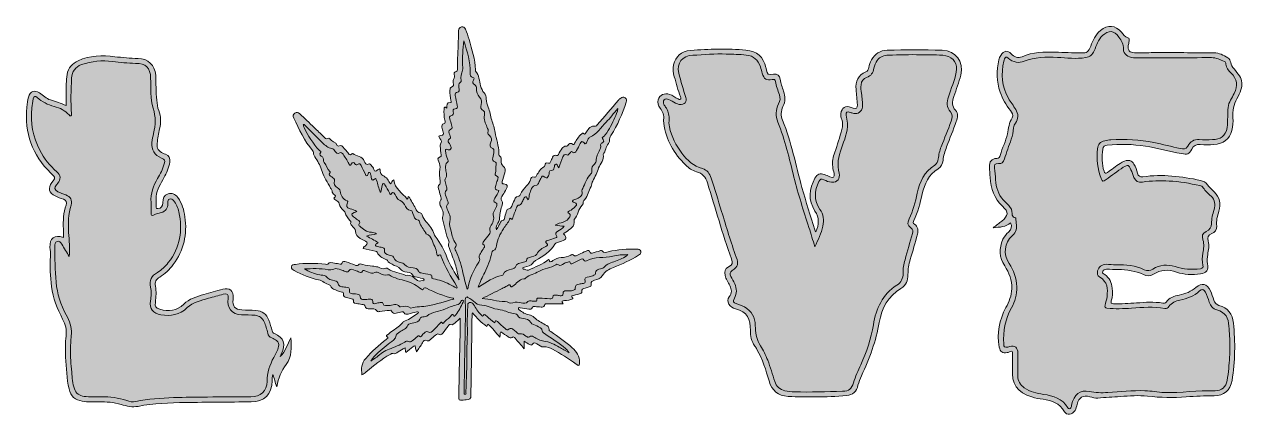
# Model space of a CAD drawing. Extents: x 400 to 1460, y -1150 to -809.
import ezdxf

# ---------------------------------------------------------------- set-up
doc = ezdxf.new("R2010")
doc.units = 0
doc.header["$MEASUREMENT"] = 0
doc.layers.add('katman 1', color=7, linetype='Continuous')

# ---------------------------------------------------------------- blocks, each defined once
blk = doc.blocks.new('block 2')
at = {"layer": 'katman 1', "true_color": 0xffffff}
h = blk.add_hatch(color=7, dxfattribs=at)
h.dxf.hatch_style = 2
edge = h.paths.add_edge_path()
edge.add_spline(control_points=[(803.3, -1070.1), (803, -1070.8), (802.6, -1071.4), (802.3, -1072.1), (797.6, -1068.7), (793.4, -1065), (790, -1060.3), (789.3, -1061.3), (789.5, -1062.1), (789.5, -1062.9), (789.2, -1085.9), (788.9, -1109), (788.5, -1132), (788.5, -1135.1), (787.7, -1135.9), (784.5, -1136.1), (783.6, -1136.2), (782.7, -1136.1), (781.9, -1136.2), (777.9, -1136.7), (777.7, -1136.5), (777.9, -1132.6), (778.2, -1122.2), (778.4, -1111.7), (778.6, -1101.3), (778.9, -1090.1), (779.1, -1079), (779.3, -1067.8), (779.3, -1067.1), (779.2, -1066.4), (779.1, -1065.1), (777.9, -1066.2), (777, -1067.1), (776, -1067.9), (774.5, -1069.4), (773.2, -1071.2), (770.6, -1070.6), (769.7, -1070.3), (769.2, -1071.3), (768.7, -1071.9), (767.1, -1073.9), (765.5, -1076), (764, -1078), (763.1, -1079.1), (762, -1079.9), (760.8, -1079.1), (759.4, -1078.3), (758.7, -1078.9), (757.8, -1079.7), (756.3, -1081.1), (754.7, -1082.4), (753.1, -1083.7), (752.4, -1084.4), (751.4, -1085.1), (750.5, -1084.6), (748.1, -1083.4), (747.4, -1085), (746.4, -1086.5), (744.8, -1089), (743.1, -1091.5), (741.1, -1094.3), (740.7, -1092.7), (740.4, -1091.6), (740.3, -1090.5), (740.2, -1088.2), (739.3, -1088.9), (738.1, -1089.8), (736.1, -1091.5), (734.1, -1093.1), (731.8, -1094.9), (731.6, -1093.6), (731.5, -1092.4), (731.3, -1090.8), (729.2, -1092.1), (727.2, -1093.2), (725.3, -1094.4), (723.8, -1095.3), (722.4, -1096.3), (720.5, -1095.7), (719.6, -1095.4), (719, -1096.1), (718.4, -1096.5), (710.6, -1100.5), (704.2, -1106.4), (697.4, -1111.8), (696.4, -1112.7), (695.4, -1113.8), (693.8, -1114.3), (693, -1109), (693.2, -1104.2), (697, -1100), (702.4, -1093.9), (708.6, -1088.6), (714.8, -1083.4), (715.4, -1082.9), (717.6, -1082.4), (715.3, -1080.9), (714.5, -1080.4), (715.5, -1079.9), (715.9, -1079.5), (717.5, -1078.2), (719.1, -1076.9), (720.8, -1075.7), (723.8, -1073.6), (726.9, -1071.8), (729.2, -1068.7), (729.6, -1068.1), (730.5, -1067.5), (731.3, -1067.2), (735.5, -1066.1), (738.6, -1063.2), (742.1, -1060.9), (742.5, -1060.7), (743.2, -1060.4), (742.8, -1059.7), (742.5, -1059.2), (741.9, -1059.3), (741.4, -1059.4), (739, -1060.1), (736.6, -1060.8), (734.1, -1061.4), (732.6, -1061.7), (731.1, -1062), (730.3, -1060.1), (729.9, -1059.2), (729.2, -1059.4), (728.5, -1059.6), (726.8, -1059.9), (725.2, -1060.2), (723.5, -1060.6), (721.8, -1061), (720.3, -1060.9), (719.6, -1058.9), (719.2, -1057.9), (718.5, -1058.1), (717.7, -1058.2), (714.9, -1058.5), (712.2, -1058.8), (709.4, -1059.2), (708.5, -1059.3), (707.3, -1059.6), (706.9, -1058.8), (705.5, -1056.1), (703.1, -1056.9), (700.8, -1056.8), (698.8, -1056.7), (696.5, -1057), (696.4, -1053.9), (696.3, -1053.1), (695.4, -1053.3), (694.9, -1053.2), (693.3, -1052.9), (691.7, -1052.7), (690.1, -1052.4), (688.2, -1052.1), (686, -1052.3), (686.3, -1049.2), (686.4, -1048.4), (685.5, -1048.2), (684.8, -1048), (683.3, -1047.7), (681.8, -1047.4), (680.4, -1047), (678.8, -1046.5), (677.5, -1045.9), (677.8, -1043.9), (678, -1042.7), (677.2, -1042.4), (676.2, -1042.2), (673.6, -1041.7), (671.3, -1040.7), (668.9, -1039.6), (667.9, -1039.1), (666.9, -1038.5), (666.6, -1037.2), (666.5, -1036.8), (666.2, -1036.2), (665.9, -1036.2), (662.3, -1035.3), (659.7, -1032.3), (656, -1031.6), (648.5, -1030.1), (641.6, -1027), (634.9, -1023.5), (633.6, -1022.8), (632.1, -1022.2), (632.4, -1020.4), (632.7, -1018.4), (634.4, -1018.4), (635.9, -1018.2), (644.6, -1017), (653.3, -1017.1), (662.1, -1018.1), (662.8, -1018.2), (663.8, -1018.7), (664.1, -1018.1), (665.7, -1015.2), (667.9, -1016.8), (669.9, -1017.2), (671.5, -1017.5), (673.3, -1017.3), (674.9, -1018), (675.6, -1018.4), (676.1, -1018), (676.2, -1017.3), (676.8, -1015), (678.4, -1015.3), (680, -1015.9), (682.6, -1016.8), (685.2, -1017.8), (687.8, -1018.8), (688.7, -1019.2), (689.8, -1019.6), (690.5, -1018.7), (691.8, -1017.2), (693.1, -1017.7), (694.6, -1018.2), (697.3, -1019.3), (700.2, -1019.3), (703, -1019.7), (704.5, -1019.9), (706.1, -1020), (707.5, -1020.4), (709.8, -1021.2), (711.9, -1022.9), (714.6, -1021.4), (715.1, -1021.2), (716.1, -1021.6), (716.6, -1022), (721.2, -1025.4), (727.2, -1025.1), (732, -1027.9), (736.5, -1026.8), (739.1, -1030), (742.1, -1032.2), (744, -1033.6), (745.8, -1031.1), (747.5, -1032.5), (747.6, -1032.2), (747.8, -1032), (747.8, -1031.7), (747.8, -1030.8), (747.1, -1030.6), (746.4, -1030.4), (744.3, -1029.9), (742.2, -1029.4), (740.1, -1028.9), (739.5, -1028.7), (738.4, -1028.6), (738.2, -1028.1), (737, -1024.6), (733.7, -1025.3), (731.2, -1024.6), (729.6, -1024.2), (728.4, -1023.6), (727.3, -1022.2), (725.5, -1019.8), (722.3, -1019.6), (719.9, -1018.1), (718.4, -1017.2), (716.7, -1016.6), (715.9, -1014.8), (715.7, -1014.4), (715.1, -1014), (714.6, -1013.8), (711.5, -1012.5), (708.4, -1011.2), (707, -1007.6), (706.8, -1006.9), (705.9, -1006.9), (705.2, -1006.7), (701.8, -1006), (698.3, -1005.1), (694.8, -1004.3), (695.1, -1002.9), (696.3, -1002.4), (697.1, -1001.7), (698.9, -1000.1), (698.9, -999.3), (696.8, -998.1), (695.2, -997.2), (693.6, -996.5), (692.1, -995.5), (689.9, -994), (688.3, -992.2), (688.3, -989.2), (688.3, -987.1), (686.2, -985.8), (684.9, -984.3), (684.3, -983.5), (683.4, -982.9), (684, -981.8), (684.5, -980.8), (683.7, -980.5), (683.3, -980), (681.6, -977.9), (679.6, -976), (679.3, -973.2), (679.2, -972.4), (678.4, -972.1), (677.9, -971.6), (676.1, -969.8), (674.4, -968), (674.1, -965.4), (673.8, -963.5), (672.3, -963.1), (671.1, -962.2), (670.3, -961.6), (668.1, -961), (670.4, -959.4), (671.3, -958.7), (670.3, -958), (669.8, -957.7), (668.4, -956.9), (667.9, -955.7), (667.8, -954.2), (667.7, -953.2), (666.9, -952.5), (666.5, -951.7), (663.9, -946.9), (660.8, -942.4), (659.1, -937.3), (657.8, -933.2), (656, -929.4), (653.6, -925.9), (652.5, -924.3), (651.4, -922.8), (651.7, -920.8), (651.8, -920.1), (651.3, -919.6), (650.9, -919.2), (643.7, -910.7), (639.1, -900.7), (634.5, -890.8), (633.7, -889), (633.8, -887.6), (635.4, -886.5), (637, -885.4), (638.4, -885.9), (639.7, -887.2), (643.9, -891.1), (648, -895), (652.2, -899), (654.9, -901.6), (657.7, -904.3), (660.4, -907), (661.5, -908.1), (662.3, -909.5), (664.2, -908.5), (664.7, -908.3), (665.3, -908.4), (665.7, -908.9), (667.3, -911.4), (671.1, -911.5), (672.2, -914.7), (672.3, -915), (673.1, -915.3), (673.3, -915.2), (675.8, -913.7), (677, -915.8), (678.4, -917.2), (679.5, -918.3), (680.4, -919.5), (681.4, -920.7), (682.3, -921.9), (682.9, -924.3), (685.1, -922), (685.2, -921.8), (685.7, -921.7), (685.8, -921.8), (689.1, -924.1), (694.1, -923.7), (695.8, -928.4), (696.4, -930), (697.3, -932), (699.9, -930.7), (700.5, -930.4), (701.2, -931.2), (701.7, -931.7), (702.8, -932.8), (703.7, -934), (704.2, -935.5), (704.9, -937.7), (705.9, -937.5), (707.3, -936), (708.9, -934.4), (709.5, -935), (709.7, -937), (709.8, -938.6), (710.5, -940), (711.9, -940.8), (713.3, -941.7), (714.9, -942.5), (715.9, -943.9), (716.8, -945.2), (717.6, -946.6), (718.5, -948), (719.8, -947.4), (719.5, -945.6), (721.4, -944.7), (722.4, -952.3), (728.9, -956), (733.2, -961.5), (734.2, -961), (733.5, -959.9), (734.1, -959.2), (735, -959.1), (735.1, -960), (735.4, -960.5), (737.3, -963.9), (739.2, -967.2), (741, -970.6), (741.7, -972), (742.5, -973.2), (744.3, -973.4), (745.2, -973.5), (745.9, -974), (746.1, -975.1), (746.6, -977.4), (748, -979.3), (749.6, -981), (752.4, -984.3), (755.2, -987.7), (756.5, -992), (756.7, -992.6), (757.1, -993.1), (757.5, -993.6), (761.7, -999.6), (765.5, -1005.7), (768, -1012.8), (770.4, -1019.5), (774.6, -1025.4), (778.3, -1031.5), (776.8, -1027.1), (776.4, -1022.3), (774.8, -1017.9), (773.2, -1013), (771.3, -1008.2), (769.5, -1003.4), (769, -1002.1), (768.7, -1000.8), (769.3, -999.5), (769.6, -998.9), (769.6, -998.5), (769.3, -998), (766.9, -992.1), (765.6, -985.9), (764, -979.8), (763.8, -979), (763.5, -978), (763.7, -977.4), (765.3, -974.2), (764, -971.4), (762.6, -968.5), (761.6, -966.4), (760.4, -964.4), (762.4, -962.1), (763.1, -961.5), (762.7, -960.5), (762.4, -959.6), (761.8, -957.7), (761.2, -955.8), (760.8, -953.9), (760.3, -952), (759.3, -950), (761.5, -948.3), (762.2, -947.8), (761.8, -946.6), (761.7, -945.8), (761.3, -942.3), (761.1, -938.8), (761.6, -935.3), (761.9, -933.1), (761.5, -930.9), (760.5, -928.9), (759.5, -927), (759.3, -925.3), (761.8, -924.7), (763.1, -924.3), (762.7, -923.6), (762.6, -922.8), (762.3, -920.4), (762, -917.9), (761.8, -915.4), (761.7, -914.8), (761.5, -914.1), (762, -913.6), (763.6, -911.7), (762.8, -910.1), (761.5, -908.5), (760.2, -907), (760.3, -906), (762.5, -906), (764.6, -905.9), (764.8, -904.8), (764.4, -903.1), (764, -901.7), (763.6, -900.2), (763.3, -898.7), (763.1, -897.5), (763.3, -896.1), (764.6, -895.8), (766.7, -895.2), (766.1, -893.9), (765.8, -892.6), (765.1, -889.4), (765, -886.2), (765.2, -883), (765.4, -881.4), (765.8, -880.4), (767.5, -882.3), (767.7, -879.9), (766.9, -877.1), (770.7, -877.3), (771.8, -877.4), (771.3, -876.2), (771.2, -875.6), (770.6, -872.6), (770.2, -869.6), (770.3, -866.5), (770.3, -865.4), (770.5, -864.1), (771.6, -863.8), (773.9, -863.2), (773.5, -861.8), (773.1, -860.2), (772.8, -858.8), (772.8, -857.4), (773.9, -856.2), (775.2, -854.7), (773.3, -853.2), (774, -851.6), (774.5, -850.2), (776.9, -850.8), (776.8, -848.6), (776.6, -845.3), (776.9, -842), (777, -838.7), (777.3, -831), (777.5, -823.3), (777.8, -815.6), (777.8, -815.3), (777.8, -814.9), (777.8, -814.6), (778, -813), (778.6, -811.8), (780.3, -811.5), (781.9, -811.1), (783.1, -812), (783.7, -813.4), (784.9, -816.4), (786, -819.4), (786.9, -822.5), (789.4, -831.2), (792.2, -839.8), (792.4, -848.9), (792.4, -849.2), (792.4, -849.7), (792.6, -849.9), (795.8, -853.6), (795.7, -858.5), (797, -862.8), (797.7, -865.1), (798.4, -867.2), (800.1, -869), (801.5, -870.4), (801.9, -872.2), (801.9, -874.2), (801.9, -876.7), (802.6, -879), (803.6, -881.3), (805.2, -884.9), (805.1, -888.9), (806.6, -892.6), (807.9, -896.1), (809, -899.8), (809.6, -903.3), (810.6, -909.2), (812.8, -914.9), (812.8, -921), (812.7, -922.2), (812.6, -923.3), (813.9, -924.2), (815.2, -925), (815, -926.6), (814.9, -927.9), (814.8, -929.8), (815.2, -931.4), (816.7, -932.7), (818.4, -934.2), (818.6, -936.3), (818, -938.4), (817.3, -941), (816.6, -943.6), (815.8, -946.1), (815.5, -947.4), (815.4, -948.1), (817.1, -948.2), (820.5, -948.6), (821, -949.7), (819.2, -952.8), (818.3, -954.4), (817.4, -956), (816.3, -957.6), (815, -959.4), (814, -961.2), (815.7, -963.4), (816.3, -964.1), (815.9, -965.3), (815.7, -966.3), (814.7, -970), (813.5, -973.6), (813.5, -977.5), (813.6, -979.8), (812.3, -981.9), (811.2, -984), (810.6, -985.2), (809.9, -986.4), (810.8, -988), (811.9, -986.8), (812.2, -985.3), (812.9, -984.1), (813.9, -982.4), (814.2, -980.1), (816.8, -979.7), (817.4, -979.6), (817.5, -978.8), (817.6, -978.1), (818.2, -976.2), (818.7, -974.4), (819.3, -972.5), (819.6, -971.6), (819.7, -970.2), (820.7, -970), (824.5, -969.6), (824.3, -966.1), (825.6, -963.8), (826.7, -961.7), (826.9, -958.9), (830.3, -958.8), (830.9, -958.8), (831.3, -957.9), (831.6, -957.2), (832.8, -954.4), (834.7, -952), (836.8, -949.8), (838.3, -948.3), (839.7, -946.7), (840.2, -944.5), (840.6, -943), (841.5, -941.4), (843.7, -942.2), (845, -942.7), (845.2, -941.5), (845.6, -940.8), (847.4, -938), (848.7, -934.9), (852, -933.4), (852.5, -933.2), (852.6, -932.6), (852.7, -932.1), (853.1, -930.3), (854, -929.3), (855.9, -930), (857.1, -930.4), (857.5, -929.8), (857.8, -928.9), (858.3, -927.5), (858.9, -926.2), (859.6, -925), (860.3, -923.6), (861.2, -922.5), (863, -923.3), (864.1, -923.9), (864.4, -923.2), (864.7, -922.4), (865.5, -920.5), (866.7, -918.8), (867.9, -917.1), (868.7, -916), (869.6, -915.1), (871.2, -915.4), (871.7, -915.5), (872.3, -915.4), (872.6, -914.9), (873.9, -913), (875.1, -912), (877.4, -913.8), (878.2, -914.5), (878.4, -913.1), (878.7, -912.6), (880.4, -909.7), (882.2, -906.8), (884.9, -904.6), (885.2, -904.3), (885.7, -903.5), (886.1, -904), (888.1, -906.1), (888.2, -903.9), (888.9, -902.9), (890.9, -900.2), (892.7, -897.2), (896.9, -897.8), (897.7, -898), (897.9, -897.3), (898.3, -896.8), (904.5, -889.7), (910.6, -882.5), (916.8, -875.3), (917.4, -874.6), (918.1, -874.1), (918.8, -873.5), (920, -872.3), (921.3, -872.4), (922.6, -873.3), (924, -874.3), (924, -875.5), (923.6, -876.9), (920.1, -887), (916.2, -897), (910.3, -906), (909.5, -907.4), (908.6, -908.7), (909, -910.5), (909.2, -911.4), (908.6, -912.2), (908.1, -912.9), (905.9, -915.8), (905.7, -919.6), (903.5, -922.5), (904.8, -927.2), (901, -930.3), (899.6, -934.2), (898.3, -938.1), (896.5, -941.9), (894.4, -945.6), (893.6, -947), (893.7, -949), (893, -950.3), (890.9, -954.1), (890.4, -958.6), (887.3, -961.9), (886.6, -962.7), (886, -963.3), (886.1, -964.4), (886.2, -965.2), (886, -966.1), (885.4, -966.6), (881.7, -970), (881.7, -975.5), (878.4, -979.1), (878.3, -979.3), (878.2, -979.5), (878.2, -979.6), (879.3, -985.5), (874.6, -987.4), (871, -990.1), (870.4, -990.5), (869.8, -991), (869.1, -991.5), (872.2, -995), (871.8, -996.4), (867.4, -997.9), (866.1, -998.4), (864.9, -998.8), (863.6, -999.2), (862.8, -999.4), (862.1, -999.7), (861.6, -1000.5), (857.6, -1007), (851.3, -1011.1), (844.8, -1014.8), (843.8, -1015.4), (843, -1015.9), (842.4, -1017.1), (841, -1019.9), (837.7, -1019.6), (835.2, -1020.7), (834.8, -1020.9), (834.2, -1020.7), (833.8, -1021.3), (833.6, -1021.6), (833.8, -1022.2), (833.9, -1022.2), (835.7, -1021.6), (837.2, -1024), (838.7, -1023.2), (844.4, -1020), (851.1, -1018.5), (856.1, -1013.8), (857, -1014.2), (856.5, -1015.6), (857.5, -1015.8), (858.5, -1016), (859.1, -1015.2), (859.9, -1014.8), (862, -1013.4), (864.4, -1012.5), (866.9, -1012.3), (869.8, -1012), (872.7, -1011.7), (875.3, -1010), (875.9, -1009.6), (876.8, -1009.2), (877.3, -1009.8), (879.2, -1011.9), (880.8, -1010.4), (882.5, -1009.6), (884.6, -1008.6), (886.6, -1007.5), (888.7, -1006.6), (890.2, -1005.9), (891.6, -1005.8), (892.2, -1007.7), (892.6, -1008.7), (893.1, -1008.7), (894, -1008.3), (896.2, -1007.2), (898.9, -1007.5), (901.1, -1006.2), (901.5, -1006), (902.4, -1006.1), (902.7, -1006.4), (904.2, -1008.6), (906.2, -1007.5), (908, -1007.1), (916.2, -1005.3), (924.4, -1004.7), (932.8, -1004.9), (934.2, -1005), (935.7, -1004.9), (936.3, -1006.7), (936.8, -1008.6), (935.5, -1009.4), (934.2, -1010.2), (927.2, -1014.4), (920, -1018), (912.4, -1020.9), (908.6, -1022.3), (905, -1024.3), (902.8, -1028), (901.3, -1030.5), (898.5, -1031.1), (896, -1032), (894.2, -1032.5), (892.6, -1033), (893.2, -1035.5), (893.5, -1036.8), (892.4, -1037.4), (891.4, -1037.8), (890.2, -1038.2), (889, -1038.7), (887.8, -1038.9), (886.1, -1039.2), (884.7, -1039.5), (885, -1041.9), (885.2, -1043.1), (884, -1043.6), (882.9, -1043.8), (880.7, -1044.4), (878.4, -1045), (876.2, -1045.6), (876, -1046.7), (877.4, -1047), (877.2, -1048.2), (874.9, -1049.1), (872.4, -1049.5), (869.9, -1049.7), (868, -1049.9), (866.6, -1049.9), (868.8, -1052.4), (864, -1052.4), (859.7, -1052.4), (855.3, -1052.4), (854, -1052.4), (852.8, -1052.4), (852.4, -1054), (852, -1055.4), (850.7, -1055.4), (849.5, -1055.3), (847.8, -1055.2), (846.1, -1055.1), (844.4, -1054.8), (843.2, -1054.6), (842.2, -1054.8), (841.8, -1056), (841.2, -1057.5), (840, -1057.3), (838.9, -1057.1), (836.4, -1056.8), (833.9, -1056.4), (831.4, -1056), (830.9, -1055.9), (830.2, -1055.4), (829.9, -1056.3), (829.6, -1057), (830.2, -1057.4), (830.6, -1057.8), (833.2, -1059.8), (836, -1061.5), (839.2, -1062.1), (840.9, -1062.4), (842.3, -1063.1), (843.6, -1064.4), (846.3, -1067.2), (849.9, -1068.7), (853.2, -1070.7), (854.9, -1071.7), (856.7, -1072.6), (856.5, -1075.1), (856.4, -1076.1), (857.4, -1076.3), (858, -1076.7), (864.4, -1081.1), (870.9, -1085.5), (876.6, -1090.7), (880.4, -1094.1), (883.2, -1098), (882.9, -1103.5), (882.9, -1104.3), (883, -1105.5), (882.3, -1106), (881.4, -1106.5), (880.8, -1105.4), (880.1, -1104.9), (873.4, -1100.3), (866.7, -1095.6), (859.4, -1092), (857.1, -1090.8), (854.7, -1089.8), (852.1, -1090), (849.6, -1090.1), (847.7, -1088.5), (845.7, -1087.3), (844.4, -1086.6), (843.3, -1085.9), (842.2, -1087.7), (841.5, -1088.7), (840.5, -1088.4), (839.5, -1087.9), (838, -1087), (836.5, -1086.1), (834.8, -1085), (834.8, -1087.1), (834.8, -1089), (834.8, -1091.6), (831.9, -1088.2), (829.5, -1085.3), (827, -1082.5), (826.3, -1081.7), (825.8, -1080.7), (824.4, -1081.8), (823.3, -1082.7), (822, -1082), (821, -1081.3), (818.8, -1079.8), (816.7, -1078.4), (814.5, -1076.9), (813.5, -1078.4), (814.4, -1080), (813.7, -1081.6), (810.1, -1077.8), (807.4, -1073.3), (803.3, -1070.1)], knot_values=[0, 0, 0, 0, 1, 1, 1, 2, 2, 2, 3, 3, 3, 4, 4, 4, 5, 5, 5, 6, 6, 6, 7, 7, 7, 8, 8, 8, 9, 9, 9, 10, 10, 10, 11, 11, 11, 12, 12, 12, 13, 13, 13, 14, 14, 14, 15, 15, 15, 16, 16, 16, 17, 17, 17, 18, 18, 18, 19, 19, 19, 20, 20, 20, 21, 21, 21, 22, 22, 22, 23, 23, 23, 24, 24, 24, 25, 25, 25, 26, 26, 26, 27, 27, 27, 28, 28, 28, 29, 29, 29, 30, 30, 30, 31, 31, 31, 32, 32, 32, 33, 33, 33, 34, 34, 34, 35, 35, 35, 36, 36, 36, 37, 37, 37, 38, 38, 38, 39, 39, 39, 40, 40, 40, 41, 41, 41, 42, 42, 42, 43, 43, 43, 44, 44, 44, 45, 45, 45, 46, 46, 46, 47, 47, 47, 48, 48, 48, 49, 49, 49, 50, 50, 50, 51, 51, 51, 52, 52, 52, 53, 53, 53, 54, 54, 54, 55, 55, 55, 56, 56, 56, 57, 57, 57, 58, 58, 58, 59, 59, 59, 60, 60, 60, 61, 61, 61, 62, 62, 62, 63, 63, 63, 64, 64, 64, 65, 65, 65, 66, 66, 66, 67, 67, 67, 68, 68, 68, 69, 69, 69, 70, 70, 70, 71, 71, 71, 72, 72, 72, 73, 73, 73, 74, 74, 74, 75, 75, 75, 76, 76, 76, 77, 77, 77, 78, 78, 78, 79, 79, 79, 80, 80, 80, 81, 81, 81, 82, 82, 82, 83, 83, 83, 84, 84, 84, 85, 85, 85, 86, 86, 86, 87, 87, 87, 88, 88, 88, 89, 89, 89, 90, 90, 90, 91, 91, 91, 92, 92, 92, 93, 93, 93, 94, 94, 94, 95, 95, 95, 96, 96, 96, 97, 97, 97, 98, 98, 98, 99, 99, 99, 100, 100, 100, 101, 101, 101, 102, 102, 102, 103, 103, 103, 104, 104, 104, 105, 105, 105, 106, 106, 106, 107, 107, 107, 108, 108, 108, 109, 109, 109, 110, 110, 110, 111, 111, 111, 112, 112, 112, 113, 113, 113, 114, 114, 114, 115, 115, 115, 116, 116, 116, 117, 117, 117, 118, 118, 118, 119, 119, 119, 120, 120, 120, 121, 121, 121, 122, 122, 122, 123, 123, 123, 124, 124, 124, 125, 125, 125, 126, 126, 126, 127, 127, 127, 128, 128, 128, 129, 129, 129, 130, 130, 130, 131, 131, 131, 132, 132, 132, 133, 133, 133, 134, 134, 134, 135, 135, 135, 136, 136, 136, 137, 137, 137, 138, 138, 138, 139, 139, 139, 140, 140, 140, 141, 141, 141, 142, 142, 142, 143, 143, 143, 144, 144, 144, 145, 145, 145, 146, 146, 146, 147, 147, 147, 148, 148, 148, 149, 149, 149, 150, 150, 150, 151, 151, 151, 152, 152, 152, 153, 153, 153, 154, 154, 154, 155, 155, 155, 156, 156, 156, 157, 157, 157, 158, 158, 158, 159, 159, 159, 160, 160, 160, 161, 161, 161, 162, 162, 162, 163, 163, 163, 164, 164, 164, 165, 165, 165, 166, 166, 166, 167, 167, 167, 168, 168, 168, 169, 169, 169, 170, 170, 170, 171, 171, 171, 172, 172, 172, 173, 173, 173, 174, 174, 174, 175, 175, 175, 176, 176, 176, 177, 177, 177, 178, 178, 178, 179, 179, 179, 180, 180, 180, 181, 181, 181, 182, 182, 182, 183, 183, 183, 184, 184, 184, 185, 185, 185, 186, 186, 186, 187, 187, 187, 188, 188, 188, 189, 189, 189, 190, 190, 190, 191, 191, 191, 192, 192, 192, 193, 193, 193, 194, 194, 194, 195, 195, 195, 196, 196, 196, 197, 197, 197, 198, 198, 198, 199, 199, 199, 200, 200, 200, 201, 201, 201, 202, 202, 202, 203, 203, 203, 204, 204, 204, 205, 205, 205, 206, 206, 206, 207, 207, 207, 208, 208, 208, 209, 209, 209, 210, 210, 210, 211, 211, 211, 212, 212, 212, 213, 213, 213, 214, 214, 214, 215, 215, 215, 216, 216, 216, 217, 217, 217, 218, 218, 218, 219, 219, 219, 220, 220, 220, 221, 221, 221, 222, 222, 222, 223, 223, 223, 224, 224, 224, 225, 225, 225, 226, 226, 226, 227, 227, 227, 228, 228, 228, 229, 229, 229, 230, 230, 230, 231, 231, 231, 232, 232, 232, 233, 233, 233, 234, 234, 234, 235, 235, 235, 236, 236, 236, 237, 237, 237, 238, 238, 238, 239, 239, 239, 240, 240, 240, 241, 241, 241, 242, 242, 242, 243, 243, 243, 244, 244, 244, 245, 245, 245, 246, 246, 246, 247, 247, 247, 248, 248, 248, 249, 249, 249, 250, 250, 250, 251, 251, 251, 252, 252, 252, 253, 253, 253, 254, 254, 254, 255, 255, 255, 256, 256, 256, 257, 257, 257, 258, 258, 258, 259, 259, 259, 260, 260, 260, 261, 261, 261, 262, 262, 262, 263, 263, 263, 264, 264, 264, 265, 265, 265, 266, 266, 266, 267, 267, 267, 268, 268, 268, 269, 269, 269, 270, 270, 270, 271, 271, 271, 272, 272, 272, 273, 273, 273, 274, 274, 274, 275, 275, 275, 276, 276, 276, 277, 277, 277, 278, 278, 278, 279, 279, 279, 280, 280, 280, 281, 281, 281, 282, 282, 282, 283, 283, 283, 284, 284, 284, 285, 285, 285, 286, 286, 286, 287, 287, 287, 288, 288, 288, 289, 289, 289, 290, 290, 290, 291, 291, 291, 292, 292, 292, 293, 293, 293, 294, 294, 294, 295, 295, 295, 296, 296, 296, 297, 297, 297, 298, 298, 298, 299, 299, 299, 300, 300, 300, 301, 301, 301, 302, 302, 302, 303, 303, 303, 304, 304, 304, 305, 305, 305, 306, 306, 306, 307, 307, 307, 308, 308, 308, 309, 309, 309, 310, 310, 310, 311, 311, 311, 312, 312, 312, 313, 313, 313, 314, 314, 314, 315, 315, 315, 316, 316, 316, 317, 317, 317, 318, 318, 318, 319, 319, 319, 320, 320, 320, 321, 321, 321, 321], degree=3, periodic=1)
h = blk.add_hatch(color=7, dxfattribs=at)
h.dxf.hatch_style = 2
edge = h.paths.add_edge_path()
edge.add_spline(control_points=[(1257.8, -982), (1253.7, -985.7), (1248.5, -985.6), (1242.6, -986.4), (1245.5, -984.1), (1247.9, -982.3), (1250.2, -980.5), (1256, -975.8), (1256.3, -972.6), (1250.8, -967.6), (1243.4, -960.8), (1240.8, -952.1), (1240.1, -942.5), (1239.8, -939.4), (1239.5, -936.4), (1239.4, -933.4), (1239.2, -928.7), (1241.3, -926.2), (1245.8, -925.9), (1247.7, -925.7), (1248.3, -925), (1248.8, -923.3), (1250.5, -916.9), (1253.8, -911), (1255.1, -904.5), (1256.1, -899.8), (1256.5, -894.9), (1259.2, -890.6), (1260.7, -888.2), (1259, -886.1), (1257.6, -884.3), (1253.9, -879.3), (1250.7, -874.1), (1248.7, -868.2), (1245.5, -859), (1245.4, -849.6), (1247.6, -840.2), (1248, -838.9), (1248.5, -837.5), (1249.3, -836.3), (1251.9, -831.9), (1255.1, -831.6), (1258.3, -835), (1260.9, -837.7), (1264.3, -838.9), (1267.8, -837.4), (1277.2, -833.4), (1286.9, -833.2), (1296.8, -833.5), (1304.2, -833.7), (1311.6, -834), (1319, -834.2), (1324.2, -834.3), (1325.7, -833.2), (1327.5, -828.2), (1329.3, -823.1), (1331.6, -818.3), (1335.9, -814.7), (1342.3, -809.3), (1348.9, -809.8), (1354.3, -816.2), (1355.9, -818.1), (1356.9, -820.4), (1359.8, -820.9), (1361, -821.2), (1361.1, -822.8), (1360.9, -824), (1360.8, -825.2), (1360.4, -826.4), (1360.2, -827.6), (1359.6, -831.9), (1361.3, -833.9), (1365.6, -834), (1371.1, -834.1), (1376.7, -833.9), (1382.2, -833.9), (1399.7, -833.9), (1417.3, -833.9), (1434.8, -834), (1439.2, -834), (1443, -836.2), (1446.7, -838.3), (1448.2, -839.2), (1448.8, -840.8), (1449.2, -842.4), (1449.6, -844.6), (1450.7, -846.3), (1452.1, -848), (1453.8, -850), (1455.3, -852.1), (1456.8, -854.2), (1459.2, -858), (1459.6, -862), (1458.1, -866.2), (1457.2, -868.9), (1455.9, -871.5), (1454.6, -874), (1451.8, -879.2), (1450.6, -884.6), (1451.2, -890.5), (1451.5, -894.3), (1451, -898), (1450.1, -901.6), (1448.3, -909.1), (1443, -913.2), (1434.5, -913.9), (1430.6, -914.3), (1426.7, -914.1), (1422.8, -913.8), (1419.3, -913.5), (1417, -914.8), (1415.3, -917.8), (1412.9, -922.3), (1411.5, -922.8), (1406.4, -921.8), (1395.9, -919.8), (1385.6, -916.9), (1375, -915.3), (1364, -913.6), (1352.9, -913.2), (1341.9, -914.5), (1339.7, -914.7), (1338.1, -915.6), (1337.9, -918), (1337.3, -924.4), (1337.1, -930.8), (1339.1, -937.1), (1339.7, -939.1), (1340.5, -939.3), (1342.1, -938.1), (1345.7, -935.5), (1349.3, -932.9), (1353, -930.3), (1354.2, -929.5), (1355.6, -928.7), (1357, -928.2), (1360.4, -926.9), (1363.1, -927.8), (1365.1, -930.9), (1366.6, -933.3), (1367.6, -936), (1368.2, -938.8), (1368.8, -941.4), (1370.3, -942.4), (1372.8, -942), (1389.8, -939.4), (1406.5, -941.6), (1423.1, -945.1), (1425.5, -945.6), (1427.4, -946.8), (1429, -948.9), (1430.7, -951.1), (1432.8, -953.1), (1434.9, -955.1), (1439.6, -959.9), (1440.9, -965.5), (1439, -971.8), (1437.7, -976.1), (1436.4, -980.3), (1437.1, -984.9), (1437.5, -988), (1435.3, -990.1), (1432.7, -991.4), (1429.8, -992.8), (1428.7, -994.3), (1429.7, -997.8), (1430.9, -1001.7), (1429.9, -1005.8), (1429.2, -1009.7), (1428.7, -1012.4), (1428.6, -1015), (1429.1, -1017.7), (1430.2, -1022.9), (1428.1, -1026), (1422.9, -1026.5), (1415.8, -1027.3), (1408.8, -1027.2), (1402, -1024.9), (1395, -1022.5), (1388.4, -1022.6), (1382, -1026.8), (1379.2, -1028.6), (1376.1, -1028.4), (1373.3, -1027.1), (1366.3, -1023.7), (1358.9, -1022.8), (1351.4, -1022.6), (1348, -1022.5), (1344.6, -1022.5), (1341.2, -1022.4), (1339.7, -1022.4), (1338.3, -1022.9), (1337.9, -1024.5), (1337.4, -1026.1), (1338.9, -1026.4), (1339.8, -1027.1), (1343.8, -1030), (1345.7, -1034.1), (1346.2, -1038.9), (1346.5, -1042.6), (1346.5, -1046.3), (1345.4, -1049.8), (1344.8, -1051.7), (1345.4, -1052.4), (1347.3, -1052.5), (1354.1, -1052.7), (1360.7, -1052.1), (1367.4, -1051.7), (1375, -1051.1), (1382.6, -1050.6), (1390.1, -1051.8), (1391.3, -1052), (1392.2, -1051.9), (1393, -1050.9), (1395.9, -1047.3), (1400, -1045.7), (1404.4, -1044.9), (1409.8, -1043.9), (1414.7, -1041.7), (1419, -1038.2), (1424.3, -1033.8), (1428.7, -1034.9), (1431.6, -1041.2), (1432.8, -1043.7), (1433.6, -1046.5), (1434.5, -1049.2), (1435.3, -1051.5), (1436.6, -1053.1), (1439, -1053.8), (1446.9, -1055.9), (1450.9, -1061.4), (1451.6, -1069.2), (1453.3, -1085.9), (1453.1, -1102.6), (1450.4, -1119.2), (1449, -1127.8), (1443.3, -1132.6), (1434.7, -1132.6), (1426.7, -1132.6), (1418.6, -1132.8), (1410.6, -1133.5), (1399.3, -1134.5), (1388.1, -1134.1), (1376.9, -1132.8), (1369.1, -1132), (1361.2, -1132.6), (1353.4, -1133.1), (1346.8, -1133.6), (1340.2, -1134), (1333.6, -1134.5), (1331.2, -1134.7), (1329, -1133.8), (1326.8, -1133.3), (1320.7, -1131.8), (1317.1, -1133.9), (1315.6, -1140), (1315.2, -1141.8), (1314.9, -1143.7), (1313.9, -1145.3), (1311.7, -1149), (1306.5, -1149.8), (1304.6, -1146.4), (1300.5, -1138.9), (1293.7, -1136.6), (1286, -1135.6), (1282.7, -1135.2), (1279.5, -1134.5), (1276.3, -1133.5), (1263.5, -1129.5), (1258.5, -1122.1), (1259.4, -1108.7), (1259.7, -1104.3), (1259.5, -1099.9), (1259.6, -1095.5), (1259.6, -1093.9), (1259, -1093.4), (1257.5, -1094.1), (1256.7, -1094.5), (1255.8, -1094.7), (1254.9, -1094.9), (1251, -1095.6), (1248.7, -1094.1), (1248, -1090.2), (1245.7, -1078), (1248.1, -1066.6), (1253.7, -1055.8), (1256.5, -1050.6), (1258.7, -1045.3), (1258.9, -1039.3), (1259.1, -1032), (1256.6, -1025.5), (1252.7, -1019.4), (1247.8, -1012), (1247.6, -1004.3), (1251.2, -996.3), (1252.4, -993.8), (1254.1, -991.8), (1256.1, -990), (1258.7, -987.6), (1259.2, -985.4), (1257.8, -982)], knot_values=[0, 0, 0, 0, 1, 1, 1, 2, 2, 2, 3, 3, 3, 4, 4, 4, 5, 5, 5, 6, 6, 6, 7, 7, 7, 8, 8, 8, 9, 9, 9, 10, 10, 10, 11, 11, 11, 12, 12, 12, 13, 13, 13, 14, 14, 14, 15, 15, 15, 16, 16, 16, 17, 17, 17, 18, 18, 18, 19, 19, 19, 20, 20, 20, 21, 21, 21, 22, 22, 22, 23, 23, 23, 24, 24, 24, 25, 25, 25, 26, 26, 26, 27, 27, 27, 28, 28, 28, 29, 29, 29, 30, 30, 30, 31, 31, 31, 32, 32, 32, 33, 33, 33, 34, 34, 34, 35, 35, 35, 36, 36, 36, 37, 37, 37, 38, 38, 38, 39, 39, 39, 40, 40, 40, 41, 41, 41, 42, 42, 42, 43, 43, 43, 44, 44, 44, 45, 45, 45, 46, 46, 46, 47, 47, 47, 48, 48, 48, 49, 49, 49, 50, 50, 50, 51, 51, 51, 52, 52, 52, 53, 53, 53, 54, 54, 54, 55, 55, 55, 56, 56, 56, 57, 57, 57, 58, 58, 58, 59, 59, 59, 60, 60, 60, 61, 61, 61, 62, 62, 62, 63, 63, 63, 64, 64, 64, 65, 65, 65, 66, 66, 66, 67, 67, 67, 68, 68, 68, 69, 69, 69, 70, 70, 70, 71, 71, 71, 72, 72, 72, 73, 73, 73, 74, 74, 74, 75, 75, 75, 76, 76, 76, 77, 77, 77, 78, 78, 78, 79, 79, 79, 80, 80, 80, 81, 81, 81, 82, 82, 82, 83, 83, 83, 84, 84, 84, 85, 85, 85, 86, 86, 86, 87, 87, 87, 88, 88, 88, 89, 89, 89, 90, 90, 90, 91, 91, 91, 92, 92, 92, 93, 93, 93, 94, 94, 94, 95, 95, 95, 96, 96, 96, 97, 97, 97, 98, 98, 98, 99, 99, 99, 100, 100, 100, 100], degree=3, periodic=1)
at = {"layer": 'katman 1', "true_color": 0x007e00}
h = blk.add_hatch(color=96, dxfattribs=at)
h.dxf.hatch_style = 2
edge = h.paths.add_edge_path()
edge.add_spline(control_points=[(1399.1, -838.3), (1410.2, -838.3), (1421.4, -838.3), (1432.6, -838.2), (1436.7, -838.2), (1440.1, -840.1), (1443.7, -841.7), (1444.6, -842), (1444.9, -842.9), (1445, -843.9), (1445.5, -847), (1447.2, -849.4), (1449.4, -851.6), (1454.9, -856.9), (1455.7, -862.5), (1452.2, -869.4), (1450.3, -873.3), (1447.5, -876.9), (1446.9, -881.5), (1446.5, -884.3), (1446.7, -887), (1446.6, -889.8), (1446.5, -892.9), (1446.7, -896), (1446.2, -899.1), (1444.8, -907.2), (1439.9, -909.1), (1433.4, -909.6), (1429.6, -909.9), (1425.7, -909.7), (1421.9, -909.5), (1417.3, -909.3), (1413.9, -911.3), (1411.9, -915.3), (1410.3, -918.3), (1407.9, -918), (1405.4, -917.4), (1397.7, -915.6), (1390.1, -913.7), (1382.3, -912.1), (1370, -909.6), (1357.5, -909.2), (1345, -909.7), (1343.3, -909.8), (1341.5, -910.2), (1339.8, -910.6), (1335.7, -911.6), (1333.7, -913.5), (1333.4, -917.5), (1332.9, -926.3), (1332.9, -935), (1336.6, -943.3), (1337.9, -946.4), (1338, -946.4), (1340.8, -944.4), (1345.8, -940.8), (1350.7, -937.1), (1355.8, -933.7), (1359.6, -931.1), (1360.8, -931.6), (1362.5, -935.8), (1363.4, -938), (1364.1, -940.3), (1365.1, -942.5), (1366.5, -945.8), (1368.9, -947.2), (1372.4, -946.6), (1380.1, -945.2), (1387.9, -945.5), (1395.6, -945.6), (1404.7, -945.8), (1413.6, -947.9), (1422.5, -949.5), (1423.7, -949.7), (1424.7, -950.5), (1425.3, -951.5), (1427.3, -954.2), (1429.7, -956.4), (1432.1, -958.7), (1435.5, -962.1), (1436.2, -966.2), (1434.8, -970.5), (1433.5, -974.6), (1432.4, -978.5), (1432.6, -982.8), (1432.7, -985.9), (1430.7, -988), (1428, -989.5), (1424.5, -991.5), (1423.9, -992.9), (1425.1, -996.7), (1426.3, -1000.6), (1425.6, -1004.5), (1425, -1008.4), (1424.5, -1011.9), (1424.2, -1015.4), (1425, -1019), (1425.4, -1020.7), (1425, -1021.6), (1423, -1021.9), (1415.4, -1023.1), (1408.1, -1022.2), (1400.8, -1020.1), (1394.2, -1018.3), (1387.6, -1018.2), (1381.5, -1022.3), (1379.3, -1023.8), (1376.6, -1024), (1374.1, -1022.8), (1366.3, -1019.1), (1358.1, -1018.1), (1349.6, -1018.5), (1346.6, -1018.7), (1343.7, -1018.1), (1340.8, -1018.1), (1337.1, -1018.1), (1334.2, -1020.4), (1333.5, -1023.9), (1333, -1026), (1333.2, -1028.1), (1335.4, -1029.3), (1342.1, -1033.2), (1342.5, -1039.5), (1341.7, -1046.1), (1341.4, -1048.7), (1340.6, -1051.2), (1340, -1053.7), (1339.6, -1055.2), (1339.9, -1056), (1341.6, -1056.2), (1348.8, -1057), (1355.9, -1056.8), (1363, -1056.3), (1372.6, -1055.7), (1382.2, -1054.7), (1391.8, -1056.6), (1393.5, -1057), (1394.7, -1056.2), (1395.5, -1054.9), (1397.8, -1051.4), (1401.3, -1050), (1405.1, -1049.3), (1411.5, -1048), (1417.2, -1045.8), (1422.1, -1041.3), (1424.3, -1039.3), (1425.9, -1039.7), (1427.3, -1042.4), (1428.8, -1045.1), (1429.5, -1048.1), (1430.5, -1050.9), (1431.6, -1054.3), (1433.7, -1056.8), (1437.1, -1057.7), (1445.2, -1060), (1447.1, -1064.9), (1447.6, -1072), (1448.1, -1077.7), (1448.6, -1083.4), (1448.6, -1089.1), (1448.5, -1095.7), (1448, -1102.3), (1447.5, -1108.8), (1447.2, -1112.3), (1446.6, -1115.7), (1446.1, -1119.1), (1445.1, -1124.9), (1441.4, -1128.2), (1435.6, -1128.1), (1420.8, -1127.7), (1406.2, -1130.1), (1391.4, -1129.7), (1385.8, -1129.5), (1380.3, -1128.3), (1374.6, -1128.1), (1363.8, -1127.8), (1353.1, -1128.8), (1342.3, -1129.6), (1337, -1130), (1331.6, -1130), (1326.3, -1128.8), (1318.3, -1127), (1312.8, -1131.4), (1310.9, -1140.7), (1310.7, -1141.5), (1310.8, -1142.3), (1310.2, -1142.9), (1309.3, -1143.8), (1308.3, -1144.3), (1307.6, -1142.9), (1302.9, -1134.6), (1294.9, -1132.6), (1286.4, -1131.3), (1280.5, -1130.4), (1274.7, -1129.2), (1269.7, -1125.5), (1266.2, -1123), (1264.2, -1119.6), (1264.1, -1115.4), (1264, -1108.7), (1264.1, -1102), (1264.1, -1095.2), (1264.1, -1090.5), (1261.7, -1088.6), (1257, -1089.7), (1256.5, -1089.9), (1256, -1090), (1255.5, -1090.1), (1252.7, -1090.7), (1251.9, -1090.1), (1251.8, -1087.3), (1251.1, -1076.3), (1253.2, -1065.8), (1258.5, -1056.1), (1261.7, -1050.4), (1263.3, -1044.3), (1263.2, -1037.7), (1263.1, -1030.1), (1260.5, -1023.5), (1256.6, -1017.3), (1251.3, -1008.8), (1252.1, -1000), (1259.4, -993.1), (1262.6, -990), (1263.7, -986.5), (1262.7, -982.2), (1262.5, -981.3), (1262.5, -980.3), (1262.5, -979.3), (1262.5, -978.4), (1262.4, -977.5), (1261.5, -977.4), (1259.5, -977), (1259.3, -975.7), (1259.2, -974), (1259.2, -971.3), (1258.2, -969), (1256.3, -967), (1254.7, -965.4), (1253, -963.7), (1251.4, -962), (1246.9, -957.1), (1245.3, -951.1), (1244.8, -944.6), (1244.5, -941.2), (1244.1, -937.7), (1243.8, -934.3), (1243.4, -931), (1243.9, -930.5), (1247.2, -930.5), (1250.5, -930.5), (1251.3, -929.7), (1252.4, -926.4), (1254.3, -920.7), (1256.4, -915), (1258.4, -909.3), (1259.5, -906.1), (1260.2, -902.8), (1260.4, -899.3), (1260.4, -897.8), (1261.1, -896.4), (1262, -895.2), (1264.8, -891.3), (1264.7, -887.4), (1262.3, -883.4), (1260.3, -880.1), (1257.9, -877), (1255.9, -873.6), (1250.1, -863.3), (1249.5, -852.4), (1251.9, -841.2), (1252, -840.6), (1252.3, -840), (1252.6, -839.4), (1253.2, -837.8), (1254, -837.2), (1255.7, -838.6), (1257.7, -840.4), (1260, -841.7), (1262.8, -842.2), (1265.2, -842.6), (1267.4, -842.3), (1269.5, -841.4), (1278.9, -837.9), (1288.6, -837.5), (1298.5, -838), (1306.7, -838.4), (1314.9, -839.6), (1323.1, -838.2), (1326.7, -837.6), (1329.3, -835.6), (1330.6, -832.2), (1332.5, -827.5), (1334, -822.7), (1337.7, -819.1), (1342.9, -814), (1347.8, -814.3), (1352, -820.3), (1354.2, -823.4), (1356.4, -826.5), (1356, -830.9), (1355.7, -834.9), (1360.1, -838.2), (1364.7, -838.3), (1376.2, -838.3), (1387.6, -838.3), (1399.1, -838.3), (1399.1, -838.3), (1399.1, -838.3), (1399.1, -838.3)], knot_values=[0, 0, 0, 0, 1, 1, 1, 2, 2, 2, 3, 3, 3, 4, 4, 4, 5, 5, 5, 6, 6, 6, 7, 7, 7, 8, 8, 8, 9, 9, 9, 10, 10, 10, 11, 11, 11, 12, 12, 12, 13, 13, 13, 14, 14, 14, 15, 15, 15, 16, 16, 16, 17, 17, 17, 18, 18, 18, 19, 19, 19, 20, 20, 20, 21, 21, 21, 22, 22, 22, 23, 23, 23, 24, 24, 24, 25, 25, 25, 26, 26, 26, 27, 27, 27, 28, 28, 28, 29, 29, 29, 30, 30, 30, 31, 31, 31, 32, 32, 32, 33, 33, 33, 34, 34, 34, 35, 35, 35, 36, 36, 36, 37, 37, 37, 38, 38, 38, 39, 39, 39, 40, 40, 40, 41, 41, 41, 42, 42, 42, 43, 43, 43, 44, 44, 44, 45, 45, 45, 46, 46, 46, 47, 47, 47, 48, 48, 48, 49, 49, 49, 50, 50, 50, 51, 51, 51, 52, 52, 52, 53, 53, 53, 54, 54, 54, 55, 55, 55, 56, 56, 56, 57, 57, 57, 58, 58, 58, 59, 59, 59, 60, 60, 60, 61, 61, 61, 62, 62, 62, 63, 63, 63, 64, 64, 64, 65, 65, 65, 66, 66, 66, 67, 67, 67, 68, 68, 68, 69, 69, 69, 70, 70, 70, 71, 71, 71, 72, 72, 72, 73, 73, 73, 74, 74, 74, 75, 75, 75, 76, 76, 76, 77, 77, 77, 78, 78, 78, 79, 79, 79, 80, 80, 80, 81, 81, 81, 82, 82, 82, 83, 83, 83, 84, 84, 84, 85, 85, 85, 86, 86, 86, 87, 87, 87, 88, 88, 88, 89, 89, 89, 90, 90, 90, 91, 91, 91, 92, 92, 92, 93, 93, 93, 94, 94, 94, 95, 95, 95, 96, 96, 96, 97, 97, 97, 98, 98, 98, 99, 99, 99, 100, 100, 100, 101, 101, 101, 102, 102, 102, 103, 103, 103, 103], degree=3, periodic=1)
h = blk.add_hatch(color=96, dxfattribs=at)
h.dxf.hatch_style = 2
edge = h.paths.add_edge_path()
edge.add_spline(control_points=[(812.9, -953.9), (812.1, -956.5), (810.5, -958.4), (809.3, -960.6), (808.5, -962.2), (807.7, -963.7), (810.1, -964.7), (811.7, -965.4), (811.2, -966.6), (810.7, -967.7), (810, -969.2), (809.2, -970.8), (808.4, -972.3), (808, -973.2), (807.6, -974.2), (807.9, -975.1), (809.4, -979), (807.4, -982), (805.6, -985.1), (805, -986.1), (804.7, -987), (805.1, -988.3), (805.6, -989.6), (805.2, -990.9), (804.3, -992.1), (802.7, -994), (801.3, -996.1), (799.9, -998.1), (799.3, -999.1), (797.5, -1000.3), (800, -1001.5), (800.8, -1001.8), (800.4, -1003.1), (799.9, -1003.9), (798.9, -1005.4), (797.8, -1007), (796.8, -1008.6), (796, -1010), (795, -1011.4), (796, -1013.3), (796.5, -1014.2), (796, -1015.2), (795.4, -1016.1), (790.7, -1023.2), (787.3, -1030.9), (785.8, -1039.3), (785.7, -1039.4), (785.6, -1039.5), (785.2, -1039.8), (783.8, -1034.3), (782.2, -1029), (781.1, -1023.5), (779.9, -1017.6), (777.8, -1011.9), (775.3, -1006.4), (774.7, -1005), (774.2, -1003.9), (775.3, -1002.5), (775.9, -1001.7), (775.9, -1000.7), (775.3, -1000), (772.9, -996.8), (772.1, -993.1), (771.4, -989.3), (770.8, -986.5), (769.2, -984.2), (770.3, -980.6), (771.2, -977.5), (769.5, -973.5), (768, -970.1), (767.3, -968.6), (766.7, -967.3), (768.3, -965.9), (769, -965.2), (768.7, -964.2), (768.4, -963.3), (767.7, -961.6), (767.2, -959.8), (766.5, -958), (765.9, -956.5), (765.7, -955.2), (767, -953.9), (768, -953), (767.7, -951.7), (767.4, -950.6), (767, -949.1), (766.5, -947.5), (766.2, -946), (766, -945.3), (765.7, -944.3), (766, -943.9), (768.5, -940.8), (766.6, -937.6), (766.5, -934.4), (766.5, -932.5), (766.2, -930.5), (768.2, -929.1), (769.1, -928.5), (768.6, -927.4), (768.2, -926.4), (767.3, -924.2), (766.6, -921.9), (766.5, -919.4), (766.5, -918.2), (766.7, -917.4), (768.1, -918.2), (769.1, -918.8), (770, -918.7), (770.8, -917.9), (771.7, -916.9), (771.3, -915.9), (770.8, -914.9), (770.4, -914), (770, -913.1), (769.4, -912.3), (768.5, -911), (768.2, -910), (769.9, -909), (771.5, -908.1), (770.7, -906.8), (770.2, -905.5), (769.5, -903.7), (767.9, -901.9), (771.2, -900.6), (772.7, -900.1), (772, -898), (771.7, -896.7), (771.4, -895), (770.7, -893.3), (770.1, -891.6), (769.6, -890.1), (769.6, -889.1), (771.5, -888.7), (773.3, -888.3), (773.6, -886.9), (773.2, -885.3), (772.7, -883.8), (773.1, -882.9), (774.9, -882.8), (776.8, -882.7), (776.9, -881.4), (776.6, -879.9), (776.1, -877.1), (775.5, -874.2), (774.8, -871.3), (774.6, -870.1), (774.6, -869), (776, -868.7), (778.8, -868.2), (778.7, -866.2), (778.1, -864.2), (777.7, -862.5), (777.6, -861.1), (779.3, -860), (780, -859.5), (780, -858.8), (779.9, -858.1), (779.6, -855), (780.5, -852.1), (781.2, -849.1), (781.5, -847.8), (781.4, -846.5), (781.3, -845.2), (780.6, -838), (781.8, -830.8), (782.3, -823.6), (785.3, -832.8), (788.3, -841.9), (788, -851.7), (787.9, -853.5), (787.9, -855), (790.3, -855.4), (791.8, -855.6), (791.2, -856.9), (790.8, -857.8), (789.9, -859.5), (789.9, -861), (791.9, -862), (793.1, -862.6), (793.3, -863.8), (793.3, -865), (793.3, -867.9), (794.3, -870.4), (796.1, -872.6), (797.9, -874.6), (798, -876.7), (797.4, -879.1), (796.8, -881.3), (796.9, -883.3), (799.4, -884.5), (800.2, -884.9), (800.4, -885.6), (800.4, -886.5), (800.4, -887.1), (800.5, -887.8), (800.4, -888.3), (799.4, -892.1), (801.1, -895.3), (802.5, -898.6), (803.2, -900.2), (804, -901.6), (803.2, -903.4), (802.7, -904.7), (803.8, -905.4), (804.6, -906.1), (806.6, -907.7), (806.7, -909.7), (805.9, -911.8), (804.9, -914.2), (804.3, -916.3), (807.6, -917.4), (808.5, -917.7), (808.4, -918.7), (808.4, -919.5), (808.5, -921.5), (808, -923.4), (807.5, -925.3), (807.1, -927), (807.3, -928.4), (809.2, -928.9), (810.4, -929.3), (810.8, -930.1), (810.4, -931.2), (809.5, -933.8), (810.7, -936.7), (809.7, -939.4), (809.4, -940), (809.9, -940.5), (810.3, -940.7), (812.6, -941.7), (812.3, -943.3), (811.6, -945.1), (811, -946.5), (810.6, -948), (810.1, -949.4), (809, -952.7), (809.4, -953.3), (812.9, -953.9)], knot_values=[0, 0, 0, 0, 1, 1, 1, 2, 2, 2, 3, 3, 3, 4, 4, 4, 5, 5, 5, 6, 6, 6, 7, 7, 7, 8, 8, 8, 9, 9, 9, 10, 10, 10, 11, 11, 11, 12, 12, 12, 13, 13, 13, 14, 14, 14, 15, 15, 15, 16, 16, 16, 17, 17, 17, 18, 18, 18, 19, 19, 19, 20, 20, 20, 21, 21, 21, 22, 22, 22, 23, 23, 23, 24, 24, 24, 25, 25, 25, 26, 26, 26, 27, 27, 27, 28, 28, 28, 29, 29, 29, 30, 30, 30, 31, 31, 31, 32, 32, 32, 33, 33, 33, 34, 34, 34, 35, 35, 35, 36, 36, 36, 37, 37, 37, 38, 38, 38, 39, 39, 39, 40, 40, 40, 41, 41, 41, 42, 42, 42, 43, 43, 43, 44, 44, 44, 45, 45, 45, 46, 46, 46, 47, 47, 47, 48, 48, 48, 49, 49, 49, 50, 50, 50, 51, 51, 51, 52, 52, 52, 53, 53, 53, 54, 54, 54, 55, 55, 55, 56, 56, 56, 57, 57, 57, 58, 58, 58, 59, 59, 59, 60, 60, 60, 61, 61, 61, 62, 62, 62, 63, 63, 63, 64, 64, 64, 65, 65, 65, 66, 66, 66, 67, 67, 67, 68, 68, 68, 69, 69, 69, 70, 70, 70, 71, 71, 71, 72, 72, 72, 73, 73, 73, 74, 74, 74, 75, 75, 75, 76, 76, 76, 77, 77, 77, 78, 78, 78, 79, 79, 79, 79], degree=3, periodic=1)
at = {"layer": 'katman 1', "true_color": 0xffffff}
h = blk.add_hatch(color=7, dxfattribs=at)
h.dxf.hatch_style = 2
edge = h.paths.add_edge_path()
edge.add_spline(control_points=[(622.7, -1098.2), (627.4, -1093.8), (628.9, -1087.7), (631.8, -1082.2), (632.7, -1090.3), (632.9, -1098.4), (627.9, -1105.3), (623.8, -1111), (621, -1117.2), (619.8, -1124.7), (618.1, -1121), (617.7, -1117.5), (616.4, -1114.1), (615.7, -1116), (615.7, -1117.7), (615.7, -1119.5), (615.5, -1131.2), (609, -1137.7), (597.3, -1137.8), (578.3, -1138), (559.2, -1138.1), (540.2, -1138.4), (526.5, -1138.6), (512.7, -1139.1), (499.1, -1141.7), (494.1, -1142.7), (489.2, -1141.5), (484.4, -1140.1), (478, -1138.2), (471.5, -1137.6), (464.8, -1137.8), (460.1, -1137.9), (455.3, -1138.1), (450.6, -1137.2), (444.3, -1136.2), (440.6, -1132.9), (439.1, -1126.6), (437, -1117.5), (436.8, -1108.2), (436.1, -1098.9), (435.7, -1092.7), (435.7, -1086.6), (436.5, -1080.5), (437.2, -1075.2), (435.9, -1070.3), (433.5, -1065.8), (428.8, -1056.8), (425, -1047.6), (423.8, -1037.4), (422.7, -1028.7), (422.3, -1019.9), (422.8, -1011.2), (423, -1008.6), (422.7, -1006), (422.5, -1003.4), (421.9, -995.3), (426.4, -992), (434.2, -994.7), (434.2, -992.3), (434.3, -989.8), (434.2, -987.4), (433.7, -980.3), (434.3, -973.3), (436.5, -966.5), (437.3, -963.9), (436.6, -962.4), (434.1, -961.5), (431.7, -960.7), (429.3, -959.8), (427, -958.6), (421.5, -956), (420.5, -951.8), (424.1, -946.9), (427.1, -942.7), (427.9, -943.2), (423.2, -938.7), (407, -922.9), (400.2, -903.7), (402.4, -881.2), (402.7, -878.2), (403, -875.3), (403.8, -872.5), (405.3, -867.5), (408.9, -866.1), (413.3, -868.9), (416.5, -871), (419.3, -873.8), (422.9, -875.1), (425.2, -875.9), (427.5, -876.5), (429.8, -877.3), (432, -878.1), (434.2, -879), (436.7, -880), (436.7, -873.5), (436.7, -867.2), (436.7, -860.9), (436.7, -858.2), (436.9, -855.5), (437.3, -852.9), (438.4, -847.1), (441.8, -843.2), (447, -840.9), (457.2, -836.4), (467.9, -836), (478.8, -837.4), (485.5, -838.2), (492.3, -838.9), (499.1, -838.9), (507.6, -838.9), (513.7, -844.9), (514.4, -853.4), (514.9, -860.7), (514.4, -868), (515.3, -875.3), (515.7, -878.3), (515.9, -881.5), (517.1, -884.2), (519.4, -889.5), (518.9, -894.8), (517.8, -900.2), (516.9, -904.4), (516.1, -908.6), (515.7, -912.9), (515.4, -917.3), (516.8, -919.6), (520.7, -921.4), (521.5, -921.7), (522.2, -921.9), (523, -922.3), (526.1, -923.7), (527.3, -925.7), (526.7, -929.1), (525.9, -934), (523.9, -938.5), (521.6, -942.8), (520.2, -945.3), (518.8, -947.8), (517.5, -950.3), (514.3, -956), (514.6, -962.2), (514.8, -968.3), (514.8, -969.4), (515.4, -969.7), (516.4, -969.6), (519, -969.5), (520.7, -967.5), (520.6, -964.7), (520.5, -960.2), (521.7, -958.2), (525.4, -956.9), (528.5, -955.7), (531.1, -956.7), (533.7, -960.1), (537.4, -965), (538.9, -970.7), (539.8, -976.7), (542, -992), (539, -1006), (529.6, -1018.4), (526.4, -1022.8), (522.5, -1026.4), (517.9, -1029.2), (514.8, -1031.1), (513.5, -1033.5), (514.2, -1037), (515.2, -1041.7), (514.6, -1046.5), (514.1, -1051.2), (513.7, -1054.9), (514.4, -1056), (517.9, -1057.1), (525.7, -1059.7), (532.7, -1058.4), (538.8, -1052.8), (543.7, -1048.2), (549.9, -1046.1), (556.2, -1044.4), (561.7, -1042.9), (567.2, -1041.5), (572.7, -1039.8), (578.5, -1038), (582.4, -1041.3), (581.9, -1047.4), (581.8, -1047.8), (581.8, -1048.2), (581.7, -1048.7), (581.1, -1054.7), (583.3, -1057.4), (589.4, -1057.8), (593.4, -1058), (597.4, -1058), (601.4, -1058.3), (607.1, -1058.6), (610.9, -1061.5), (612.9, -1066.8), (614, -1069.8), (614.8, -1072.9), (615.7, -1076), (616, -1077.1), (616.4, -1078), (617.6, -1078.4), (626.1, -1081.6), (627.7, -1087.9), (623.6, -1096.2), (623.3, -1096.8), (623, -1097.5), (622.7, -1098.2)], knot_values=[0, 0, 0, 0, 1, 1, 1, 2, 2, 2, 3, 3, 3, 4, 4, 4, 5, 5, 5, 6, 6, 6, 7, 7, 7, 8, 8, 8, 9, 9, 9, 10, 10, 10, 11, 11, 11, 12, 12, 12, 13, 13, 13, 14, 14, 14, 15, 15, 15, 16, 16, 16, 17, 17, 17, 18, 18, 18, 19, 19, 19, 20, 20, 20, 21, 21, 21, 22, 22, 22, 23, 23, 23, 24, 24, 24, 25, 25, 25, 26, 26, 26, 27, 27, 27, 28, 28, 28, 29, 29, 29, 30, 30, 30, 31, 31, 31, 32, 32, 32, 33, 33, 33, 34, 34, 34, 35, 35, 35, 36, 36, 36, 37, 37, 37, 38, 38, 38, 39, 39, 39, 40, 40, 40, 41, 41, 41, 42, 42, 42, 43, 43, 43, 44, 44, 44, 45, 45, 45, 46, 46, 46, 47, 47, 47, 48, 48, 48, 49, 49, 49, 50, 50, 50, 51, 51, 51, 52, 52, 52, 53, 53, 53, 54, 54, 54, 55, 55, 55, 56, 56, 56, 57, 57, 57, 58, 58, 58, 59, 59, 59, 60, 60, 60, 61, 61, 61, 62, 62, 62, 63, 63, 63, 64, 64, 64, 65, 65, 65, 66, 66, 66, 67, 67, 67, 68, 68, 68, 69, 69, 69, 69], degree=3, periodic=1)
h = blk.add_hatch(color=7, dxfattribs=at)
h.dxf.hatch_style = 2
edge = h.paths.add_edge_path()
edge.add_spline(control_points=[(1088.4, -989.8), (1091.4, -983.5), (1091.5, -977.4), (1087.7, -971.8), (1081.5, -962.1), (1082.7, -952.6), (1087.7, -943.1), (1089.6, -939.5), (1092.1, -938.7), (1096, -940), (1097.6, -940.6), (1099.1, -941.3), (1100.7, -941.9), (1103.8, -943.1), (1104.8, -942.4), (1104.3, -939), (1104, -937.1), (1103.3, -935.2), (1103.1, -933.2), (1102.6, -928.9), (1103.3, -924.7), (1104.9, -920.6), (1107.4, -914.1), (1109.1, -907.4), (1111.1, -900.7), (1112, -897.8), (1111.9, -894.9), (1111, -892), (1110.4, -890.4), (1110, -888.8), (1110.2, -887.1), (1111, -881.5), (1114.1, -879.7), (1119.3, -881.6), (1119.9, -881.8), (1120.4, -882.1), (1121, -882.2), (1123.8, -882.9), (1124.8, -882.2), (1124.6, -879.4), (1124.3, -874.9), (1123.8, -870.5), (1123.4, -866), (1122.8, -859), (1125, -853.5), (1131.9, -850.7), (1133.6, -850), (1134.2, -848.6), (1134.5, -846.9), (1134.9, -844.5), (1135.7, -842.3), (1136.8, -840.2), (1139.8, -834.7), (1144.4, -832), (1150.5, -831.8), (1166.4, -831.5), (1182.3, -831.2), (1198.2, -831.8), (1210.4, -832.3), (1217.3, -841.4), (1214.5, -853.4), (1213, -859.8), (1210.6, -866), (1208.4, -872.2), (1206.8, -876.5), (1206.6, -880.3), (1209.9, -884.1), (1212.4, -887), (1211.8, -890.5), (1210.6, -893.8), (1207.8, -901.2), (1205, -908.5), (1202.2, -915.8), (1200.7, -919.6), (1199.5, -923.5), (1199.1, -927.7), (1198.8, -930.7), (1197.4, -933.5), (1194.8, -935.1), (1186.6, -940.1), (1183, -947.9), (1181, -956.8), (1179.2, -964.8), (1177.3, -972.7), (1173.6, -980.1), (1173.1, -981.3), (1172.9, -982.3), (1174.2, -983.2), (1177.4, -985.4), (1177.8, -988.5), (1176.8, -992), (1174.8, -999.3), (1172.8, -1006.6), (1170.6, -1013.8), (1169.3, -1018.2), (1168.6, -1022.5), (1168.6, -1027), (1168.6, -1032.1), (1166.8, -1036.5), (1162.5, -1039.2), (1151.5, -1046), (1145.7, -1055.9), (1143.6, -1068.6), (1140.9, -1084.8), (1135.1, -1100.2), (1128.1, -1115.1), (1126.8, -1117.7), (1125.9, -1120.5), (1125.1, -1123.4), (1123.9, -1128.6), (1120.5, -1131.9), (1115.2, -1132.4), (1106.2, -1133.3), (1097.1, -1133.4), (1088.1, -1133.5), (1080.3, -1133.6), (1072.4, -1133.6), (1064.5, -1133), (1055.5, -1132.3), (1050.3, -1128.3), (1047.8, -1119.5), (1045.1, -1110), (1042.1, -1100.7), (1037.2, -1092.2), (1036.6, -1091.1), (1036, -1090.1), (1035.4, -1089.2), (1032.5, -1085.1), (1031.4, -1080.6), (1031.5, -1075.6), (1031.8, -1066), (1028.6, -1059), (1018.6, -1056.9), (1016.1, -1056.4), (1014.2, -1055), (1012.9, -1052.8), (1011.6, -1050.6), (1011.4, -1048.4), (1013.1, -1046.3), (1015.7, -1043.2), (1015.4, -1040), (1013.6, -1036.6), (1012.1, -1033.7), (1010.3, -1030.9), (1009.6, -1027.7), (1008.8, -1024.1), (1009.4, -1022.4), (1012.5, -1020.4), (1016.3, -1018), (1016.5, -1017.5), (1015, -1013.3), (1007.3, -991.5), (1001, -969.3), (994.2, -947.3), (992.6, -942.2), (989.8, -938.9), (984.6, -937.5), (981, -936.5), (977.9, -934.4), (975.3, -931.8), (965.2, -921.6), (958, -909.9), (956.3, -895.3), (956.2, -894.3), (955.9, -893.3), (956.1, -892.4), (956.8, -888.4), (955.4, -885.2), (953.1, -882.1), (951.5, -879.9), (950.7, -877.5), (951.4, -874.9), (952.5, -870.7), (956.8, -868.8), (961.3, -870.2), (964, -871.1), (966.1, -873), (968.6, -874.1), (969.3, -874.4), (970.1, -875.2), (970.8, -874.5), (971.5, -873.9), (971, -873), (970.7, -872.3), (968.7, -866.6), (967, -860.8), (965.4, -854.9), (964.4, -851.5), (964.1, -848), (964.8, -844.6), (966.3, -837.3), (971.6, -832.6), (979.5, -832), (995.6, -830.7), (1011.6, -830.1), (1027.7, -831.7), (1037.3, -832.7), (1042.7, -837.5), (1045.1, -846.8), (1045.2, -847.3), (1045.3, -847.7), (1045.4, -848.1), (1046.6, -853.2), (1046.6, -853.2), (1051.7, -852.7), (1055.1, -852.3), (1057, -853.7), (1057.5, -857.1), (1058, -860.7), (1059.1, -864), (1060.4, -867.4), (1062.1, -871.9), (1062.1, -876.4), (1059.9, -880.8), (1058, -884.7), (1057.9, -888.9), (1059.5, -892.8), (1067.3, -911.7), (1070.9, -931.8), (1076.4, -951.3), (1079.9, -963.7), (1083.8, -975.9), (1087.6, -988.1), (1087.8, -988.6), (1088, -989.1), (1088.4, -989.8)], knot_values=[0, 0, 0, 0, 1, 1, 1, 2, 2, 2, 3, 3, 3, 4, 4, 4, 5, 5, 5, 6, 6, 6, 7, 7, 7, 8, 8, 8, 9, 9, 9, 10, 10, 10, 11, 11, 11, 12, 12, 12, 13, 13, 13, 14, 14, 14, 15, 15, 15, 16, 16, 16, 17, 17, 17, 18, 18, 18, 19, 19, 19, 20, 20, 20, 21, 21, 21, 22, 22, 22, 23, 23, 23, 24, 24, 24, 25, 25, 25, 26, 26, 26, 27, 27, 27, 28, 28, 28, 29, 29, 29, 30, 30, 30, 31, 31, 31, 32, 32, 32, 33, 33, 33, 34, 34, 34, 35, 35, 35, 36, 36, 36, 37, 37, 37, 38, 38, 38, 39, 39, 39, 40, 40, 40, 41, 41, 41, 42, 42, 42, 43, 43, 43, 44, 44, 44, 45, 45, 45, 46, 46, 46, 47, 47, 47, 48, 48, 48, 49, 49, 49, 50, 50, 50, 51, 51, 51, 52, 52, 52, 53, 53, 53, 54, 54, 54, 55, 55, 55, 56, 56, 56, 57, 57, 57, 58, 58, 58, 59, 59, 59, 60, 60, 60, 61, 61, 61, 62, 62, 62, 63, 63, 63, 64, 64, 64, 65, 65, 65, 66, 66, 66, 67, 67, 67, 68, 68, 68, 69, 69, 69, 70, 70, 70, 71, 71, 71, 72, 72, 72, 73, 73, 73, 74, 74, 74, 75, 75, 75, 75], degree=3, periodic=1)
at = {"layer": 'katman 1', "true_color": 0x007e00}
h = blk.add_hatch(color=96, dxfattribs=at)
h.dxf.hatch_style = 2
edge = h.paths.add_edge_path()
edge.add_spline(control_points=[(1087.6, -1002.8), (1090.4, -996.7), (1093.3, -991.1), (1094.6, -984.8), (1095.7, -979.6), (1095.1, -974.7), (1092, -970.3), (1086.4, -962.3), (1087.3, -954.2), (1091.1, -946), (1092, -943.9), (1093.5, -943.5), (1095.5, -944.5), (1097.6, -945.5), (1099.7, -946.6), (1102.2, -946.7), (1107.4, -947.1), (1109.8, -943.1), (1108.7, -938.9), (1106.6, -931.2), (1108.2, -924.2), (1110.8, -917.1), (1113.2, -910), (1116.2, -903), (1115.9, -895.4), (1115.9, -893), (1115.1, -890.7), (1114.9, -888.3), (1114.7, -885.5), (1115.6, -885), (1118.3, -885.9), (1119.3, -886.2), (1120.3, -886.6), (1121.4, -886.8), (1125.2, -887.7), (1128.5, -885.2), (1128.9, -881.2), (1129.2, -877.3), (1128.7, -873.4), (1128.1, -869.5), (1127.7, -866.9), (1127.6, -864.3), (1127.8, -861.8), (1128.1, -858.8), (1129.8, -856.5), (1132.6, -855.5), (1136.5, -854.1), (1138.3, -851.4), (1139, -847.5), (1139.4, -845), (1140.3, -842.6), (1141.8, -840.6), (1144.3, -837.3), (1147.8, -836.2), (1151.7, -836.1), (1161, -835.9), (1170.3, -835.4), (1179.5, -835.8), (1186.9, -836.1), (1194.2, -835.3), (1201.5, -836.6), (1208.3, -837.9), (1212, -844.1), (1210.6, -850.9), (1209.1, -858.3), (1206.1, -865.2), (1203.8, -872.3), (1202.2, -877.1), (1202, -881.3), (1205.6, -885.5), (1207.6, -887.8), (1207.1, -890.9), (1206.1, -893.6), (1203.3, -901.1), (1200.4, -908.4), (1197.4, -915.8), (1196.1, -919.2), (1195.3, -922.8), (1194.9, -926.4), (1194.6, -928.6), (1193.8, -930.6), (1191.8, -931.8), (1182.7, -937.5), (1178.8, -946.3), (1176.6, -956.3), (1175, -964), (1173, -971.5), (1169.5, -978.6), (1167.8, -982.3), (1168.1, -983.9), (1171.2, -986.3), (1172.9, -987.7), (1173.1, -989.3), (1172.5, -991.3), (1170.3, -998.9), (1168.1, -1006.5), (1166, -1014.1), (1164.9, -1018), (1164.1, -1021.9), (1164.3, -1026), (1164.5, -1030.4), (1162.6, -1033.9), (1159, -1036.2), (1146.4, -1044.3), (1140.8, -1056.6), (1138.5, -1070.7), (1136.6, -1082.9), (1132.6, -1094.4), (1127.5, -1105.5), (1125.2, -1110.6), (1122.9, -1115.7), (1121.3, -1121.1), (1119.6, -1126.6), (1117.4, -1128.4), (1111.6, -1128.6), (1097.7, -1128.9), (1083.9, -1129.5), (1070, -1129.1), (1067.2, -1129), (1064.3, -1128.8), (1061.5, -1128.2), (1057.1, -1127.1), (1054.1, -1124.4), (1052.7, -1120.1), (1050.7, -1113.9), (1049, -1107.6), (1046.6, -1101.6), (1044.8, -1097.2), (1042.8, -1092.9), (1040.3, -1088.9), (1037.4, -1084.3), (1035.9, -1079.3), (1035.9, -1073.7), (1035.9, -1067), (1034.4, -1060.8), (1028.5, -1056.5), (1025.9, -1054.5), (1022.8, -1053.6), (1019.7, -1052.6), (1016.4, -1051.5), (1015.9, -1050.5), (1017.6, -1047.6), (1020.1, -1043.4), (1019.8, -1039.3), (1017.9, -1035.1), (1016.8, -1032.9), (1015.6, -1030.8), (1014.5, -1028.7), (1013.4, -1026.6), (1013.9, -1025), (1015.8, -1023.6), (1020.8, -1019.9), (1021.4, -1017.6), (1019.3, -1012), (1014.5, -998.8), (1010.6, -985.4), (1006.5, -972), (1003.5, -962.3), (1000.5, -952.6), (997.4, -943), (996.2, -939.1), (993.9, -936), (989.9, -934.8), (982.2, -932.6), (976.6, -927.7), (972, -921.5), (966.8, -914.6), (962.9, -907), (961.1, -898.5), (960.6, -896.1), (960.8, -893.7), (960.8, -891.3), (960.9, -887.5), (959.8, -884.2), (957.8, -881.2), (957.4, -880.4), (956.7, -879.7), (956.4, -878.9), (955.8, -877.6), (955.5, -876.2), (956.6, -874.9), (957.7, -873.8), (959.1, -874), (960.4, -874.6), (962.4, -875.6), (964.4, -876.8), (966.5, -877.9), (967.5, -878.4), (968.6, -878.8), (969.7, -879), (974.6, -879.7), (976.6, -876.2), (975.5, -872.8), (973.2, -865.9), (971.1, -858.9), (969.3, -851.8), (967, -843.2), (972.6, -836.3), (981.4, -836.1), (991.1, -835.8), (1000.9, -834.6), (1010.6, -835.1), (1016.4, -835.4), (1022.2, -835.4), (1028, -836), (1034.5, -836.7), (1038.3, -840.3), (1040.3, -846.2), (1040.9, -848.1), (1041.4, -850), (1041.9, -851.9), (1043.3, -856.9), (1045.5, -858.4), (1050.5, -857.3), (1052.2, -856.9), (1053.1, -857.4), (1053.4, -859), (1054, -863), (1055.5, -866.7), (1056.8, -870.5), (1057.8, -873.3), (1057.4, -875.9), (1056.1, -878.5), (1053.6, -883.7), (1053.3, -889.1), (1055.4, -894.4), (1061.5, -909.9), (1065.6, -926.1), (1069.4, -942.3), (1073, -957.1), (1077.9, -971.5), (1082.5, -986), (1084.2, -991.6), (1085.9, -997.2), (1087.6, -1002.8)], knot_values=[0, 0, 0, 0, 1, 1, 1, 2, 2, 2, 3, 3, 3, 4, 4, 4, 5, 5, 5, 6, 6, 6, 7, 7, 7, 8, 8, 8, 9, 9, 9, 10, 10, 10, 11, 11, 11, 12, 12, 12, 13, 13, 13, 14, 14, 14, 15, 15, 15, 16, 16, 16, 17, 17, 17, 18, 18, 18, 19, 19, 19, 20, 20, 20, 21, 21, 21, 22, 22, 22, 23, 23, 23, 24, 24, 24, 25, 25, 25, 26, 26, 26, 27, 27, 27, 28, 28, 28, 29, 29, 29, 30, 30, 30, 31, 31, 31, 32, 32, 32, 33, 33, 33, 34, 34, 34, 35, 35, 35, 36, 36, 36, 37, 37, 37, 38, 38, 38, 39, 39, 39, 40, 40, 40, 41, 41, 41, 42, 42, 42, 43, 43, 43, 44, 44, 44, 45, 45, 45, 46, 46, 46, 47, 47, 47, 48, 48, 48, 49, 49, 49, 50, 50, 50, 51, 51, 51, 52, 52, 52, 53, 53, 53, 54, 54, 54, 55, 55, 55, 56, 56, 56, 57, 57, 57, 58, 58, 58, 59, 59, 59, 60, 60, 60, 61, 61, 61, 62, 62, 62, 63, 63, 63, 64, 64, 64, 65, 65, 65, 66, 66, 66, 67, 67, 67, 68, 68, 68, 69, 69, 69, 70, 70, 70, 71, 71, 71, 72, 72, 72, 73, 73, 73, 74, 74, 74, 75, 75, 75, 76, 76, 76, 77, 77, 77, 78, 78, 78, 78], degree=3, periodic=1)
h = blk.add_hatch(color=96, dxfattribs=at)
h.dxf.hatch_style = 2
edge = h.paths.add_edge_path()
edge.add_spline(control_points=[(439.2, -1011.3), (439.7, -1004.2), (439.2, -997.4), (438.7, -990.5), (438.1, -982.5), (438.6, -974.5), (440.8, -966.6), (442, -962.2), (440.6, -959.5), (436.3, -957.7), (434, -956.7), (431.6, -956), (429.4, -954.9), (426.2, -953.4), (425.8, -951.4), (428.1, -948.8), (428.4, -948.5), (428.8, -948.1), (429.1, -947.8), (432.1, -944.2), (432.1, -940.6), (428.5, -937.5), (422.3, -932.2), (417.3, -926), (413.6, -918.8), (407.6, -907.2), (405.3, -895), (406.8, -882), (407.1, -879.4), (407.4, -876.7), (408, -874.1), (408.6, -871.8), (409.5, -871.4), (411.3, -873), (415.6, -876.8), (420.6, -879.2), (426.1, -880.7), (431.1, -882.1), (435.6, -884.2), (439.2, -888.1), (439.6, -888.5), (439.9, -889.3), (440.7, -888.9), (441.4, -888.6), (441.2, -887.8), (441.1, -887.2), (440.6, -876.8), (440.6, -866.5), (441.3, -856.1), (441.7, -850.3), (444.3, -846.3), (450, -844.3), (458.8, -841.2), (467.7, -840.4), (476.9, -841.6), (483.5, -842.4), (490.1, -843.2), (496.8, -843.2), (506, -843.1), (509.8, -847.1), (510, -856.1), (510.2, -864.9), (509.5, -873.8), (512.2, -882.2), (514.6, -889.7), (514.3, -896.8), (512.5, -904.2), (511.9, -906.8), (511.4, -909.4), (511.1, -912.1), (510.4, -918.1), (513.5, -923.2), (519.4, -925.6), (522.6, -926.9), (522.8, -927.4), (521.8, -930.8), (520.5, -935.3), (518.5, -939.5), (516.1, -943.4), (512.2, -949.8), (509.8, -956.6), (510.4, -964.2), (510.6, -967.4), (510.5, -970.5), (510.5, -973.6), (510.5, -975.2), (510.8, -976.1), (512.6, -975.2), (514.7, -974.1), (517, -973.8), (519.2, -973.1), (523.1, -971.9), (525, -969.5), (525, -965.5), (525, -965.1), (525, -964.7), (525, -964.4), (524.9, -963.1), (525.1, -961.8), (526.5, -961.3), (528, -960.7), (529, -961.5), (530, -962.6), (532.5, -965.4), (533.7, -968.9), (534.5, -972.5), (538.2, -988.5), (535.7, -1003.4), (525.4, -1016.6), (522.7, -1020), (519.6, -1023.1), (515.9, -1025.2), (510.7, -1028.1), (508.7, -1032.2), (510, -1037.9), (510.9, -1041.9), (510.4, -1045.9), (509.9, -1049.9), (509, -1056.8), (511.9, -1060.8), (518.9, -1062), (527.6, -1063.5), (535.2, -1062.2), (541.9, -1055.8), (546.9, -1051), (553.8, -1049.6), (560.3, -1047.7), (564.6, -1046.5), (568.9, -1045.4), (573.2, -1044.2), (576.7, -1043.2), (577.9, -1044.3), (577.3, -1047.9), (575.8, -1055.7), (580.8, -1061.9), (588.9, -1062.1), (592.9, -1062.2), (596.9, -1062.1), (600.9, -1062.5), (604.6, -1063), (607.2, -1064.7), (608.7, -1068.1), (610, -1071.3), (611.1, -1074.7), (611.8, -1078.1), (612.2, -1080.3), (613.5, -1081.5), (615.4, -1082.2), (616.9, -1082.8), (618.2, -1083.5), (619.4, -1084.4), (621.1, -1085.7), (621.8, -1087.4), (621.3, -1089.6), (620.6, -1093.1), (618.6, -1096), (617, -1099.1), (613.7, -1105.7), (611.3, -1112.4), (611.3, -1120), (611.2, -1128.6), (605.8, -1133.4), (597, -1133.4), (584.5, -1133.5), (572, -1133.2), (559.5, -1133.6), (549.6, -1133.9), (539.8, -1133.7), (530, -1134.1), (518.9, -1134.6), (507.9, -1135.1), (497.1, -1137.6), (494.4, -1138.2), (491.7, -1137.6), (489.2, -1136.7), (482, -1134.2), (474.6, -1133.3), (467.1, -1133.4), (462.1, -1133.5), (457.1, -1133.6), (452.1, -1133), (448, -1132.5), (445.1, -1130.6), (443.7, -1126.6), (442, -1121.8), (441.8, -1116.8), (441.4, -1111.9), (440.8, -1105.2), (440.1, -1098.5), (440.2, -1091.8), (440.3, -1087.4), (440.9, -1082.9), (441.1, -1078.5), (441.4, -1072.7), (439.5, -1067.3), (436.7, -1062.2), (431.7, -1053.3), (428.8, -1043.8), (427.8, -1033.6), (426.7, -1023.2), (426.8, -1012.7), (426.8, -1002.3), (426.8, -1000.7), (426.7, -998.9), (428.6, -998.3), (430.7, -997.6), (431.8, -998.7), (432.8, -1000.5), (434.8, -1004.2), (437.1, -1007.7), (439.2, -1011.3)], knot_values=[0, 0, 0, 0, 1, 1, 1, 2, 2, 2, 3, 3, 3, 4, 4, 4, 5, 5, 5, 6, 6, 6, 7, 7, 7, 8, 8, 8, 9, 9, 9, 10, 10, 10, 11, 11, 11, 12, 12, 12, 13, 13, 13, 14, 14, 14, 15, 15, 15, 16, 16, 16, 17, 17, 17, 18, 18, 18, 19, 19, 19, 20, 20, 20, 21, 21, 21, 22, 22, 22, 23, 23, 23, 24, 24, 24, 25, 25, 25, 26, 26, 26, 27, 27, 27, 28, 28, 28, 29, 29, 29, 30, 30, 30, 31, 31, 31, 32, 32, 32, 33, 33, 33, 34, 34, 34, 35, 35, 35, 36, 36, 36, 37, 37, 37, 38, 38, 38, 39, 39, 39, 40, 40, 40, 41, 41, 41, 42, 42, 42, 43, 43, 43, 44, 44, 44, 45, 45, 45, 46, 46, 46, 47, 47, 47, 48, 48, 48, 49, 49, 49, 50, 50, 50, 51, 51, 51, 52, 52, 52, 53, 53, 53, 54, 54, 54, 55, 55, 55, 56, 56, 56, 57, 57, 57, 58, 58, 58, 59, 59, 59, 60, 60, 60, 61, 61, 61, 62, 62, 62, 63, 63, 63, 64, 64, 64, 65, 65, 65, 66, 66, 66, 67, 67, 67, 68, 68, 68, 69, 69, 69, 70, 70, 70, 70], degree=3, periodic=1)
h = blk.add_hatch(color=96, dxfattribs=at)
h.dxf.hatch_style = 2
edge = h.paths.add_edge_path()
edge.add_spline(control_points=[(865, -934), (866.3, -930.7), (867.4, -927.7), (868.5, -924.7), (869.1, -923.2), (869.8, -921.9), (871.9, -922.8), (873.3, -923.5), (873.9, -922.2), (874.6, -921.3), (875.1, -920.5), (875.6, -919.5), (876.9, -920.4), (878.7, -921.7), (879.6, -920.6), (880.4, -919.1), (881.5, -917.1), (882.4, -915.1), (883.5, -913.1), (884.3, -911.5), (885.3, -910.2), (886.9, -912.5), (887.7, -913.7), (888.3, -913.3), (888.9, -912.3), (889.3, -911.4), (889.8, -910.5), (890.2, -909.6), (890.6, -908.7), (891.2, -907.8), (892, -907.4), (898.4, -904.8), (901.6, -898.9), (906.1, -894.4), (909.6, -890.9), (912.6, -886.8), (916.2, -882.5), (916, -885.8), (914.7, -888), (913.7, -890.3), (911.4, -895.6), (908.9, -900.7), (905.4, -905.3), (904.9, -905.9), (904.6, -906.6), (903.8, -907), (902.7, -907.6), (902.3, -908.4), (903.4, -909.5), (904.4, -910.6), (904.1, -911.6), (902.8, -912.4), (902.1, -912.8), (901.2, -913.3), (901.3, -914.1), (902, -918.2), (898.5, -920.9), (898, -924.6), (897.8, -925.4), (897.3, -926.2), (897.5, -927.2), (897.8, -928.8), (897.1, -929.9), (895.9, -930.9), (894.1, -932.2), (893.3, -934), (893.7, -936.3), (893.9, -937.4), (893.8, -938.7), (892.9, -939.5), (888.9, -942.8), (888, -947.9), (885.7, -952.1), (885.3, -952.8), (885, -953.4), (885.1, -954.2), (886, -958), (883.6, -959.7), (880.6, -961), (880, -961.3), (879.3, -961.5), (878.7, -961.8), (878, -962.2), (876.8, -962.2), (876.8, -963.1), (876.8, -964.2), (878, -964), (878.7, -964.3), (880.7, -965), (880.9, -966.1), (879.5, -967.6), (878, -969.4), (876.1, -970.6), (874.2, -971.7), (873, -972.4), (872.1, -973.1), (874, -974), (875.3, -974.8), (875, -975.7), (874.4, -976.8), (873.2, -979.1), (871.3, -980.6), (868.8, -981.4), (866.6, -982.2), (864.1, -982.5), (861.7, -984), (864.5, -984.4), (866.9, -984.7), (869.7, -985), (868.1, -987.3), (865.9, -988.2), (864, -989.4), (862.4, -990.4), (861.5, -991.5), (862.9, -993.2), (863.7, -994.3), (863.3, -994.7), (862.2, -995), (859.9, -995.7), (857.6, -996.5), (855.3, -997.3), (853.9, -997.9), (852.9, -998.5), (854.5, -1000.1), (855.6, -1001.2), (855.1, -1002), (853.8, -1002.6), (850.5, -1004), (847.7, -1005.8), (845.8, -1009.2), (844.7, -1011.1), (841.8, -1011.4), (839.6, -1012.1), (838.2, -1012.6), (836.8, -1012.8), (836.9, -1014.8), (836.9, -1015.7), (836.2, -1015.8), (835.4, -1016), (834, -1016.3), (832.5, -1016.8), (831.1, -1017.2), (829.5, -1017.5), (828.3, -1018), (827.7, -1019.7), (827.1, -1021.4), (825.3, -1021.8), (823.8, -1022.3), (821.1, -1023.3), (817.7, -1023.5), (816.6, -1027.1), (816.6, -1027.4), (815.9, -1027.6), (815.5, -1027.7), (808.3, -1029.6), (802, -1033.2), (796.1, -1037.5), (795.9, -1037.7), (795.6, -1037.7), (794.8, -1037.9), (796.8, -1033.5), (798.3, -1029.2), (800.5, -1025.3), (803.4, -1019.8), (805.2, -1014), (806.8, -1008.1), (807, -1007.3), (807.1, -1006.4), (807.9, -1006.1), (810.1, -1005.5), (810.4, -1003.9), (810.7, -1001.9), (811.5, -996.6), (813.9, -991.5), (816.8, -987.2), (818.6, -984.4), (820.9, -982), (822.2, -978.7), (823.1, -976.6), (823.5, -979.6), (824.4, -979), (825.6, -975.7), (826.9, -972.3), (828.2, -968.9), (828.7, -967.7), (829.1, -966.6), (830.7, -966.5), (832.3, -966.3), (832.6, -964.8), (833.2, -963.6), (833.5, -963.1), (833.8, -962.5), (834.1, -961.9), (834.5, -960.9), (834.9, -959.4), (836.1, -959.3), (837.4, -959.1), (837.2, -961), (838.3, -961.9), (839.2, -960.3), (839, -958.5), (839.6, -956.9), (840.7, -953.6), (841, -949.7), (845.7, -949.1), (846.6, -949), (847.2, -948), (847.6, -947), (848.1, -945.8), (848.6, -944.6), (849.2, -943.3), (850, -941.7), (850.6, -940), (852.9, -942.4), (854.1, -943.7), (855.5, -942.6), (856.1, -941), (856.5, -940.1), (856.6, -939), (856.7, -937.9), (856.8, -937), (857.3, -936.4), (858.3, -936.4), (860.2, -936.6), (860.7, -935.4), (861, -933.8), (861.2, -932.7), (861.1, -931.2), (862.4, -930.9), (863.3, -930.8), (863.6, -932.3), (864.1, -933.1), (864.3, -933.3), (864.5, -933.4), (865, -934)], knot_values=[0, 0, 0, 0, 1, 1, 1, 2, 2, 2, 3, 3, 3, 4, 4, 4, 5, 5, 5, 6, 6, 6, 7, 7, 7, 8, 8, 8, 9, 9, 9, 10, 10, 10, 11, 11, 11, 12, 12, 12, 13, 13, 13, 14, 14, 14, 15, 15, 15, 16, 16, 16, 17, 17, 17, 18, 18, 18, 19, 19, 19, 20, 20, 20, 21, 21, 21, 22, 22, 22, 23, 23, 23, 24, 24, 24, 25, 25, 25, 26, 26, 26, 27, 27, 27, 28, 28, 28, 29, 29, 29, 30, 30, 30, 31, 31, 31, 32, 32, 32, 33, 33, 33, 34, 34, 34, 35, 35, 35, 36, 36, 36, 37, 37, 37, 38, 38, 38, 39, 39, 39, 40, 40, 40, 41, 41, 41, 42, 42, 42, 43, 43, 43, 44, 44, 44, 45, 45, 45, 46, 46, 46, 47, 47, 47, 48, 48, 48, 49, 49, 49, 50, 50, 50, 51, 51, 51, 52, 52, 52, 53, 53, 53, 54, 54, 54, 55, 55, 55, 56, 56, 56, 57, 57, 57, 58, 58, 58, 59, 59, 59, 60, 60, 60, 61, 61, 61, 62, 62, 62, 63, 63, 63, 64, 64, 64, 65, 65, 65, 66, 66, 66, 67, 67, 67, 68, 68, 68, 69, 69, 69, 70, 70, 70, 71, 71, 71, 72, 72, 72, 73, 73, 73, 74, 74, 74, 75, 75, 75, 76, 76, 76, 77, 77, 77, 78, 78, 78, 78], degree=3, periodic=1)
h = blk.add_hatch(color=96, dxfattribs=at)
h.dxf.hatch_style = 2
edge = h.paths.add_edge_path()
edge.add_spline(control_points=[(710.1, -955.3), (710.5, -953.4), (710.9, -951.5), (711.3, -949.5), (711.4, -948.8), (711.5, -948.1), (712.3, -947.8), (713.2, -947.6), (713.5, -948.4), (713.8, -949), (715.1, -951.3), (716.4, -953.7), (717.7, -956), (718.2, -957), (718.9, -958.2), (719.8, -956.3), (720.2, -955.5), (720.6, -955.4), (721.4, -956), (723.4, -957.5), (723.7, -960.6), (725.4, -961.7), (727.4, -963), (729.5, -963.8), (730.7, -966.1), (732, -968.4), (732.9, -971), (736.3, -971.2), (737.5, -971.3), (737.6, -973), (738.1, -974), (739.2, -976.3), (739.3, -979.4), (742.9, -979.7), (743.2, -979.8), (743.7, -980.5), (743.8, -980.9), (744.8, -984.7), (747.3, -987.6), (749.2, -990.8), (749.4, -991.1), (749.5, -991.6), (749.7, -991.7), (754.8, -993.6), (755.1, -998.7), (757.1, -1002.7), (758.2, -1004.7), (758.7, -1007), (759, -1009.3), (759.2, -1010.4), (759.4, -1011.6), (760.7, -1010.2), (761.7, -1009.2), (762.3, -1010.1), (762.5, -1010.7), (765.6, -1020.4), (771.4, -1028.8), (776.4, -1037.5), (776.7, -1037.9), (776.8, -1038.3), (776.3, -1038.9), (774.1, -1037.8), (771.9, -1036.6), (769.7, -1035.4), (765.4, -1033.1), (760.8, -1031.7), (756.1, -1030.6), (755.2, -1030.4), (754.1, -1030.5), (754.6, -1028.9), (755, -1027.7), (754, -1027.4), (753, -1027.2), (750.4, -1026.7), (747.8, -1026.1), (745.2, -1025.6), (744.1, -1025.4), (743.1, -1024.9), (742.9, -1024), (742.1, -1021.6), (740.1, -1021.6), (738.2, -1021.3), (735.5, -1020.9), (732.8, -1020.8), (730.9, -1018.3), (730.1, -1017.3), (728.4, -1017), (727.1, -1016.5), (724.7, -1015.5), (722.2, -1015.1), (721.3, -1012), (720.8, -1010.5), (718.8, -1010.5), (717.4, -1010), (715.1, -1009.3), (712.8, -1008.7), (713.4, -1005.4), (713.6, -1004.2), (712.5, -1003.8), (711.5, -1003.6), (710.1, -1003.2), (708.7, -1002.9), (707.3, -1002.6), (706.7, -1002.4), (705.7, -1002.5), (705.5, -1001.7), (705.3, -1000.7), (706.2, -1000.4), (706.8, -999.9), (707.1, -999.7), (707.4, -999.5), (708, -999.1), (704.6, -997.2), (701.3, -995.5), (697.7, -993.6), (700.7, -992.1), (703.8, -992.7), (706.5, -991.6), (705.1, -990.6), (703.5, -990.3), (702, -990.2), (697.7, -990.1), (694.8, -987.4), (691.8, -984.9), (691.2, -984.4), (690.8, -983.8), (691.4, -982.9), (692.6, -981.1), (691.5, -980.1), (690, -979.3), (688.7, -978.5), (687.4, -977.7), (686.3, -976.7), (684.4, -974.9), (684.7, -974.1), (687, -973.1), (687.7, -972.8), (688.3, -972.5), (689.2, -972.1), (687.5, -970.5), (685.4, -970.5), (683.6, -969.8), (680.2, -968.5), (679.8, -967.6), (681.3, -964.5), (681.8, -963.6), (681.3, -963.3), (680.8, -963), (677.2, -961.2), (675.4, -958.2), (674.8, -954.4), (674.6, -952.9), (673.6, -952.3), (672.6, -951.5), (670.6, -950), (668.7, -948.5), (669.8, -945.3), (670.4, -943.7), (668.5, -943), (667.5, -942), (666.4, -941), (664.1, -940.4), (666, -938.2), (666.2, -938), (666, -937.4), (665.8, -937.2), (663.4, -935.2), (663, -931.9), (661, -929.6), (660.3, -928.8), (660.2, -927.8), (660.3, -926.8), (660.3, -926), (660.2, -925.2), (659.5, -924.7), (658, -923.6), (656, -922.9), (657.9, -920.4), (658.3, -920), (657.2, -919.3), (656.7, -918.8), (650.9, -913.1), (647.1, -906), (643.4, -898.9), (643.1, -898.2), (642.9, -897.4), (642.6, -896.4), (643.9, -896.4), (644.4, -897.3), (645.1, -898), (649.9, -902.7), (654.7, -907.6), (659.5, -912.4), (661.8, -914.7), (664.4, -916.6), (667.6, -917.4), (669, -917.7), (669.8, -918.6), (670.5, -919.8), (671.4, -921.2), (672.4, -922.5), (674.4, -921.2), (675.7, -920.3), (676.6, -921.2), (677.3, -922.3), (679.1, -924.9), (680.9, -927.6), (682.3, -930.5), (682.9, -931.8), (683.6, -932.8), (684.7, -930.7), (685.5, -929.1), (686.6, -929), (687.7, -930.6), (688.3, -931.4), (689, -931.8), (690, -931.1), (691.5, -930), (692.3, -931), (693, -932.2), (694.3, -934.7), (695.5, -937.3), (696.9, -939.8), (697.1, -940.3), (697.1, -941.2), (698, -941.1), (698.5, -941.1), (698.7, -940.4), (698.9, -939.9), (699.3, -939.2), (699.3, -937.8), (700.4, -938.1), (701.3, -938.2), (701.2, -939.5), (701.5, -940.3), (701.7, -941), (701.8, -941.7), (701.9, -942.4), (702.3, -944), (702.3, -946), (704.8, -943.9), (705.9, -942.9), (706.2, -944.1), (706.5, -945), (707.5, -948.5), (708.5, -951.9), (709.6, -955.4), (709.8, -955.4), (709.9, -955.3), (710.1, -955.3)], knot_values=[0, 0, 0, 0, 1, 1, 1, 2, 2, 2, 3, 3, 3, 4, 4, 4, 5, 5, 5, 6, 6, 6, 7, 7, 7, 8, 8, 8, 9, 9, 9, 10, 10, 10, 11, 11, 11, 12, 12, 12, 13, 13, 13, 14, 14, 14, 15, 15, 15, 16, 16, 16, 17, 17, 17, 18, 18, 18, 19, 19, 19, 20, 20, 20, 21, 21, 21, 22, 22, 22, 23, 23, 23, 24, 24, 24, 25, 25, 25, 26, 26, 26, 27, 27, 27, 28, 28, 28, 29, 29, 29, 30, 30, 30, 31, 31, 31, 32, 32, 32, 33, 33, 33, 34, 34, 34, 35, 35, 35, 36, 36, 36, 37, 37, 37, 38, 38, 38, 39, 39, 39, 40, 40, 40, 41, 41, 41, 42, 42, 42, 43, 43, 43, 44, 44, 44, 45, 45, 45, 46, 46, 46, 47, 47, 47, 48, 48, 48, 49, 49, 49, 50, 50, 50, 51, 51, 51, 52, 52, 52, 53, 53, 53, 54, 54, 54, 55, 55, 55, 56, 56, 56, 57, 57, 57, 58, 58, 58, 59, 59, 59, 60, 60, 60, 61, 61, 61, 62, 62, 62, 63, 63, 63, 64, 64, 64, 65, 65, 65, 66, 66, 66, 67, 67, 67, 68, 68, 68, 69, 69, 69, 70, 70, 70, 71, 71, 71, 72, 72, 72, 73, 73, 73, 74, 74, 74, 75, 75, 75, 76, 76, 76, 77, 77, 77, 78, 78, 78, 79, 79, 79, 80, 80, 80, 81, 81, 81, 82, 82, 82, 83, 83, 83, 83], degree=3, periodic=1)
h = blk.add_hatch(color=96, dxfattribs=at)
h.dxf.hatch_style = 2
edge = h.paths.add_edge_path()
edge.add_spline(control_points=[(925, -1009.7), (921.8, -1012.4), (918.1, -1014.1), (914.3, -1015.4), (910.6, -1016.7), (906.7, -1017.4), (904.1, -1020.8), (903.2, -1021.9), (901.4, -1022), (899.9, -1022.4), (898.3, -1022.9), (896.8, -1023.5), (896.9, -1025.6), (897, -1026.7), (896.3, -1027.3), (895.4, -1027.6), (894.1, -1028.1), (892.8, -1028.7), (891.4, -1028.9), (889.1, -1029.3), (886.4, -1029.5), (887.8, -1033.1), (888.1, -1034), (887.3, -1034.5), (886.3, -1034.7), (885.1, -1034.9), (883.9, -1035), (882.7, -1035.3), (880.8, -1035.8), (878.9, -1036.3), (879.2, -1038.9), (879.3, -1040), (878.6, -1040.3), (877.6, -1040.7), (875.5, -1041.4), (873.4, -1041.1), (871.2, -1041.1), (869.7, -1041.2), (868.5, -1041.7), (868.6, -1043.4), (868.7, -1045.4), (867.6, -1045.6), (866.1, -1045.4), (865.1, -1045.3), (864.2, -1045), (863.2, -1044.9), (861.6, -1044.8), (860.1, -1044.6), (859.7, -1046.8), (859.4, -1048.1), (858.3, -1048.2), (857.1, -1048.1), (854.2, -1047.9), (851.3, -1047.7), (848.3, -1047.6), (847.1, -1047.6), (845.4, -1047.1), (845.9, -1049.5), (846, -1050.2), (845.3, -1050.3), (844.7, -1050.3), (843.5, -1050.2), (842.2, -1050.4), (841, -1050), (839.9, -1049.5), (838.7, -1049.7), (838, -1050.6), (836.4, -1052.5), (834.3, -1052), (832.3, -1051.7), (829.9, -1051.3), (827.6, -1050.3), (824.9, -1051.7), (822.9, -1052.6), (820.6, -1050.6), (818.2, -1050.6), (811.4, -1050.5), (805, -1048.1), (798.2, -1047.8), (804.2, -1045.3), (809.7, -1041.9), (815.6, -1039.2), (817.1, -1038.6), (818.5, -1037.7), (819.9, -1037), (820.9, -1036.6), (822.3, -1034.2), (823.1, -1037.4), (823.4, -1038.4), (824.5, -1037.4), (825, -1037), (826.5, -1035.9), (827.9, -1034.6), (829.3, -1033.4), (830.8, -1032), (832.2, -1030.7), (834.4, -1030.8), (835, -1030.9), (835.7, -1030.5), (836.1, -1030.1), (839.4, -1027.2), (843.8, -1026.4), (847.5, -1024.3), (852.2, -1021.6), (857.9, -1021.5), (862.4, -1018.5), (863, -1018.1), (863.7, -1017.8), (864.2, -1018.2), (866.4, -1020), (867.8, -1018.7), (869.6, -1017.4), (870.8, -1016.5), (872.4, -1016.3), (873.8, -1015.8), (874, -1015.7), (874.4, -1015.9), (874.4, -1016), (875.4, -1019.5), (877.2, -1017), (878.5, -1016.5), (880.2, -1015.9), (881.8, -1015), (883.3, -1014.1), (884.8, -1013.3), (886, -1012.7), (887.1, -1014.7), (887.4, -1015.4), (888.3, -1015.6), (889, -1015.2), (896.1, -1011.1), (904.3, -1012.9), (911.9, -1011), (916.2, -1009.9), (920.6, -1009.7), (925, -1009.7)], knot_values=[0, 0, 0, 0, 1, 1, 1, 2, 2, 2, 3, 3, 3, 4, 4, 4, 5, 5, 5, 6, 6, 6, 7, 7, 7, 8, 8, 8, 9, 9, 9, 10, 10, 10, 11, 11, 11, 12, 12, 12, 13, 13, 13, 14, 14, 14, 15, 15, 15, 16, 16, 16, 17, 17, 17, 18, 18, 18, 19, 19, 19, 20, 20, 20, 21, 21, 21, 22, 22, 22, 23, 23, 23, 24, 24, 24, 25, 25, 25, 26, 26, 26, 27, 27, 27, 28, 28, 28, 29, 29, 29, 30, 30, 30, 31, 31, 31, 32, 32, 32, 33, 33, 33, 34, 34, 34, 35, 35, 35, 36, 36, 36, 37, 37, 37, 38, 38, 38, 39, 39, 39, 40, 40, 40, 41, 41, 41, 42, 42, 42, 43, 43, 43, 44, 44, 44, 45, 45, 45, 45], degree=3, periodic=1)
h = blk.add_hatch(color=96, dxfattribs=at)
h.dxf.hatch_style = 2
edge = h.paths.add_edge_path()
edge.add_spline(control_points=[(643.7, -1022.1), (650.6, -1021.8), (657.5, -1021.6), (664.3, -1022.8), (665.9, -1023.1), (667.5, -1023.1), (669.2, -1022.2), (671.2, -1021.1), (673.3, -1022.3), (675.4, -1022.8), (676.7, -1023.2), (678, -1023.9), (679.4, -1024.3), (680.3, -1024.6), (681.7, -1024.9), (682.2, -1024.1), (683.9, -1021.2), (685.9, -1022.8), (687.9, -1023.5), (689.2, -1023.9), (690.4, -1024.5), (691.7, -1024.9), (692.6, -1025.2), (693.7, -1025.8), (694.2, -1024.1), (694.5, -1023.1), (695.5, -1023.4), (696.2, -1023.7), (697.3, -1024.1), (698.4, -1024.6), (699.5, -1025), (701.2, -1025.6), (702.9, -1026.6), (705, -1025.2), (706.1, -1024.4), (707.7, -1025.2), (709, -1025.8), (711.3, -1026.8), (713.4, -1028.2), (716.1, -1027.2), (716.5, -1027.1), (717.1, -1027.1), (717.4, -1027.4), (722, -1030.2), (727.4, -1031.4), (732.5, -1032.7), (737.6, -1034), (741.5, -1036.9), (745.6, -1039.8), (746.3, -1040.3), (746.8, -1040.5), (747.2, -1039.5), (747.8, -1038.1), (748.8, -1038.4), (749.8, -1038.9), (757.3, -1042.6), (765, -1045.7), (773, -1047.7), (773.3, -1047.8), (773.4, -1048), (773.7, -1048.3), (766.1, -1050.3), (758.7, -1052.8), (751.1, -1054.3), (746.3, -1055.2), (741.2, -1054.7), (736.4, -1056.2), (733.6, -1054), (730.5, -1054.6), (727.4, -1055.1), (727.2, -1055.1), (726.9, -1055.1), (726.8, -1055), (723.9, -1051.3), (720.3, -1054), (717, -1053.9), (715.1, -1053.8), (712.9, -1055), (712, -1052), (711.7, -1051), (710.5, -1051.2), (709.6, -1051.3), (708.3, -1051.6), (707, -1051.9), (705.7, -1052.2), (704.2, -1052.6), (703.1, -1052.6), (703.1, -1050.5), (703.2, -1048.7), (702.1, -1048), (700.3, -1048.4), (698.7, -1048.7), (697.1, -1048.6), (695.5, -1048.7), (693.7, -1048.8), (692.5, -1048.6), (692.3, -1046.2), (692.2, -1044.1), (690, -1044.1), (688.3, -1043.9), (687.1, -1043.7), (685.8, -1043.8), (684.6, -1043.5), (683.5, -1043.3), (682.5, -1042.7), (682.9, -1041.3), (683.7, -1038.4), (681.5, -1038.2), (679.7, -1038), (678.2, -1037.9), (676.7, -1037.7), (675.2, -1037.3), (674.2, -1037), (673.2, -1036.6), (673.1, -1035.2), (673, -1033.5), (671.8, -1032.9), (670.3, -1032.5), (667.3, -1031.8), (664.4, -1031), (662.3, -1028.5), (661, -1027), (658.7, -1027.7), (657, -1027.3), (652.2, -1026.2), (647.8, -1024.6), (643.7, -1022.1)], knot_values=[0, 0, 0, 0, 1, 1, 1, 2, 2, 2, 3, 3, 3, 4, 4, 4, 5, 5, 5, 6, 6, 6, 7, 7, 7, 8, 8, 8, 9, 9, 9, 10, 10, 10, 11, 11, 11, 12, 12, 12, 13, 13, 13, 14, 14, 14, 15, 15, 15, 16, 16, 16, 17, 17, 17, 18, 18, 18, 19, 19, 19, 20, 20, 20, 21, 21, 21, 22, 22, 22, 23, 23, 23, 24, 24, 24, 25, 25, 25, 26, 26, 26, 27, 27, 27, 28, 28, 28, 29, 29, 29, 30, 30, 30, 31, 31, 31, 32, 32, 32, 33, 33, 33, 34, 34, 34, 35, 35, 35, 36, 36, 36, 37, 37, 37, 38, 38, 38, 39, 39, 39, 40, 40, 40, 41, 41, 41, 42, 42, 42, 42], degree=3, periodic=1)
h = blk.add_hatch(color=96, dxfattribs=at)
h.dxf.hatch_style = 2
edge = h.paths.add_edge_path()
edge.add_spline(control_points=[(809.3, -1069.1), (806.7, -1066.9), (804.5, -1065), (802.3, -1063.3), (801.4, -1062.5), (800.5, -1060.6), (799, -1062.8), (798.5, -1063.6), (797.8, -1062.5), (797.3, -1062), (794.7, -1059.4), (792.7, -1056.3), (790.8, -1053.2), (790, -1051.8), (789.1, -1051), (787.4, -1051.3), (785.4, -1051.7), (785.9, -1053.3), (785.8, -1054.5), (784.9, -1065.1), (785.8, -1075.8), (785.2, -1086.4), (784.6, -1096.2), (785.1, -1106.1), (784.7, -1115.9), (784.5, -1120.4), (784.2, -1124.8), (784.2, -1129.3), (784.2, -1130), (784.6, -1131.2), (783.4, -1131.2), (782.2, -1131.2), (782.6, -1130), (782.6, -1129.3), (782.8, -1117), (782.9, -1104.8), (783.2, -1092.5), (783.6, -1078.4), (783.9, -1064.3), (783.6, -1050.2), (783.6, -1049.4), (783.6, -1048.5), (783.8, -1047.8), (784.1, -1046.6), (784.9, -1046.1), (785.9, -1046.9), (788, -1048.5), (790.5, -1049.4), (792.2, -1051.4), (794.2, -1053.9), (797.4, -1053.4), (800.1, -1054), (802.5, -1054.4), (804.8, -1055), (807, -1056), (809.9, -1057.4), (813.1, -1057.3), (816.1, -1058.1), (819.8, -1059), (823.1, -1061), (827, -1061.2), (827.7, -1061.2), (828.7, -1061.9), (828.9, -1062.5), (829.8, -1065), (831.9, -1065), (833.9, -1065.3), (836.5, -1065.7), (839.1, -1065.7), (840.5, -1068.8), (841.3, -1070.6), (844.1, -1070.6), (845.8, -1071.7), (847.8, -1072.8), (850.5, -1073.2), (850.6, -1076.4), (850.6, -1077.2), (851.8, -1077.8), (852.6, -1078.4), (858.8, -1082.6), (865.1, -1086.6), (870.9, -1091.4), (872, -1092.3), (872.8, -1093.3), (873.9, -1095), (870.7, -1093.2), (868, -1091.6), (865.3, -1090.1), (861.1, -1087.8), (856.9, -1085.5), (851.9, -1085), (848.6, -1084.6), (845.8, -1082.6), (842.9, -1081.1), (841.7, -1080.6), (840.7, -1080), (839.4, -1081.1), (838.3, -1082), (837.2, -1081.1), (836.3, -1080.5), (834.7, -1079.4), (833.2, -1078.2), (831, -1078.6), (829.6, -1078.9), (828.6, -1077.6), (827.6, -1076.7), (825.6, -1075), (823.8, -1072.3), (820.6, -1075), (820.1, -1075.6), (819.3, -1074.8), (818.8, -1074.4), (816.4, -1072.3), (813.8, -1070.2), (811.5, -1068), (810.1, -1066.7), (809.5, -1066.8), (809.3, -1069.1)], knot_values=[0, 0, 0, 0, 1, 1, 1, 2, 2, 2, 3, 3, 3, 4, 4, 4, 5, 5, 5, 6, 6, 6, 7, 7, 7, 8, 8, 8, 9, 9, 9, 10, 10, 10, 11, 11, 11, 12, 12, 12, 13, 13, 13, 14, 14, 14, 15, 15, 15, 16, 16, 16, 17, 17, 17, 18, 18, 18, 19, 19, 19, 20, 20, 20, 21, 21, 21, 22, 22, 22, 23, 23, 23, 24, 24, 24, 25, 25, 25, 26, 26, 26, 27, 27, 27, 28, 28, 28, 29, 29, 29, 30, 30, 30, 31, 31, 31, 32, 32, 32, 33, 33, 33, 34, 34, 34, 35, 35, 35, 36, 36, 36, 37, 37, 37, 38, 38, 38, 39, 39, 39, 39], degree=3, periodic=1)
h = blk.add_hatch(color=96, dxfattribs=at)
h.dxf.hatch_style = 2
edge = h.paths.add_edge_path()
edge.add_spline(control_points=[(701.4, -1102.3), (705, -1096.3), (710.4, -1093.1), (714.9, -1089), (716.9, -1087.2), (719.1, -1085.7), (721.2, -1084), (722.1, -1083.2), (723, -1082.4), (723.2, -1081), (723.5, -1079), (725.1, -1077.9), (726.7, -1076.9), (729.3, -1075.3), (732.3, -1074.4), (733.8, -1071.1), (734.5, -1069.5), (737, -1069.5), (738.8, -1069), (740.9, -1068.5), (743.2, -1068.4), (744, -1065.7), (744.5, -1064.1), (746.4, -1063.9), (747.9, -1063.7), (748.7, -1063.6), (749.6, -1063.7), (750.2, -1063.2), (754.9, -1059.3), (761.1, -1059.2), (766.5, -1056.8), (769.9, -1055.2), (773.6, -1054.1), (777.3, -1053), (778.7, -1052.6), (779.4, -1051.7), (779.8, -1050.5), (780, -1049.7), (780.2, -1049), (781.2, -1049.3), (782.1, -1049.6), (782.1, -1050.3), (781.7, -1051), (779.8, -1054.9), (778, -1058.8), (775.3, -1062.1), (774.7, -1062.7), (773.9, -1064.7), (773, -1062.2), (772.6, -1061.2), (771.9, -1061.8), (771.6, -1062.3), (770.1, -1064.6), (767.9, -1066.1), (765.8, -1067.8), (765.2, -1068.4), (764.5, -1071), (763, -1068.4), (762.9, -1068.1), (762.2, -1068.8), (761.9, -1069.2), (759.9, -1071.3), (758.1, -1073.5), (756, -1075.4), (754.7, -1076.7), (753.5, -1078.3), (751, -1076.8), (749.4, -1075.7), (748.1, -1077.9), (746.8, -1078.8), (745.8, -1079.5), (745.5, -1082.7), (743.2, -1080.2), (743.2, -1080.1), (742.4, -1080.7), (742, -1081), (740.5, -1082.2), (738.9, -1083.4), (737.4, -1084.7), (736.4, -1085.5), (735.4, -1086), (734, -1085.3), (733, -1084.7), (731.9, -1085.2), (731, -1085.8), (726.7, -1088.4), (722.1, -1090.2), (717.4, -1091.9), (713.3, -1093.3), (710, -1096.1), (706.6, -1098.8), (705.1, -1099.9), (703.6, -1101), (701.4, -1102.3)], knot_values=[0, 0, 0, 0, 1, 1, 1, 2, 2, 2, 3, 3, 3, 4, 4, 4, 5, 5, 5, 6, 6, 6, 7, 7, 7, 8, 8, 8, 9, 9, 9, 10, 10, 10, 11, 11, 11, 12, 12, 12, 13, 13, 13, 14, 14, 14, 15, 15, 15, 16, 16, 16, 17, 17, 17, 18, 18, 18, 19, 19, 19, 20, 20, 20, 21, 21, 21, 22, 22, 22, 23, 23, 23, 24, 24, 24, 25, 25, 25, 26, 26, 26, 27, 27, 27, 28, 28, 28, 29, 29, 29, 30, 30, 30, 31, 31, 31, 31], degree=3, periodic=1)
at = {"layer": 'katman 1', "lineweight": 0}
for points, knots in [([(803.3, -1070.1), (803, -1070.8), (802.6, -1071.4), (802.3, -1072.1), (797.6, -1068.7), (793.4, -1065), (790, -1060.3), (789.3, -1061.3), (789.5, -1062.1), (789.5, -1062.9), (789.2, -1085.9), (788.9, -1109), (788.5, -1132), (788.5, -1135.1), (787.7, -1135.9), (784.5, -1136.1), (783.6, -1136.2), (782.7, -1136.1), (781.9, -1136.2), (777.9, -1136.7), (777.7, -1136.5), (777.9, -1132.6), (778.2, -1122.2), (778.4, -1111.7), (778.6, -1101.3), (778.9, -1090.1), (779.1, -1079), (779.3, -1067.8), (779.3, -1067.1), (779.2, -1066.4), (779.1, -1065.1), (777.9, -1066.2), (777, -1067.1), (776, -1067.9), (774.5, -1069.4), (773.2, -1071.2), (770.6, -1070.6), (769.7, -1070.3), (769.2, -1071.3), (768.7, -1071.9), (767.1, -1073.9), (765.5, -1076), (764, -1078), (763.1, -1079.1), (762, -1079.9), (760.8, -1079.1), (759.4, -1078.3), (758.7, -1078.9), (757.8, -1079.7), (756.3, -1081.1), (754.7, -1082.4), (753.1, -1083.7), (752.4, -1084.4), (751.4, -1085.1), (750.5, -1084.6), (748.1, -1083.4), (747.4, -1085), (746.4, -1086.5), (744.8, -1089), (743.1, -1091.5), (741.1, -1094.3), (740.7, -1092.7), (740.4, -1091.6), (740.3, -1090.5), (740.2, -1088.2), (739.3, -1088.9), (738.1, -1089.8), (736.1, -1091.5), (734.1, -1093.1), (731.8, -1094.9), (731.6, -1093.6), (731.5, -1092.4), (731.3, -1090.8), (729.2, -1092.1), (727.2, -1093.2), (725.3, -1094.4), (723.8, -1095.3), (722.4, -1096.3), (720.5, -1095.7), (719.6, -1095.4), (719, -1096.1), (718.4, -1096.5), (710.6, -1100.5), (704.2, -1106.4), (697.4, -1111.8), (696.4, -1112.7), (695.4, -1113.8), (693.8, -1114.3), (693, -1109), (693.2, -1104.2), (697, -1100), (702.4, -1093.9), (708.6, -1088.6), (714.8, -1083.4), (715.4, -1082.9), (717.6, -1082.4), (715.3, -1080.9), (714.5, -1080.4), (715.5, -1079.9), (715.9, -1079.5), (717.5, -1078.2), (719.1, -1076.9), (720.8, -1075.7), (723.8, -1073.6), (726.9, -1071.8), (729.2, -1068.7), (729.6, -1068.1), (730.5, -1067.5), (731.3, -1067.2), (735.5, -1066.1), (738.6, -1063.2), (742.1, -1060.9), (742.5, -1060.7), (743.2, -1060.4), (742.8, -1059.7), (742.5, -1059.2), (741.9, -1059.3), (741.4, -1059.4), (739, -1060.1), (736.6, -1060.8), (734.1, -1061.4), (732.6, -1061.7), (731.1, -1062), (730.3, -1060.1), (729.9, -1059.2), (729.2, -1059.4), (728.5, -1059.6), (726.8, -1059.9), (725.2, -1060.2), (723.5, -1060.6), (721.8, -1061), (720.3, -1060.9), (719.6, -1058.9), (719.2, -1057.9), (718.5, -1058.1), (717.7, -1058.2), (714.9, -1058.5), (712.2, -1058.8), (709.4, -1059.2), (708.5, -1059.3), (707.3, -1059.6), (706.9, -1058.8), (705.5, -1056.1), (703.1, -1056.9), (700.8, -1056.8), (698.8, -1056.7), (696.5, -1057), (696.4, -1053.9), (696.3, -1053.1), (695.4, -1053.3), (694.9, -1053.2), (693.3, -1052.9), (691.7, -1052.7), (690.1, -1052.4), (688.2, -1052.1), (686, -1052.3), (686.3, -1049.2), (686.4, -1048.4), (685.5, -1048.2), (684.8, -1048), (683.3, -1047.7), (681.8, -1047.4), (680.4, -1047), (678.8, -1046.5), (677.5, -1045.9), (677.8, -1043.9), (678, -1042.7), (677.2, -1042.4), (676.2, -1042.2), (673.6, -1041.7), (671.3, -1040.7), (668.9, -1039.6), (667.9, -1039.1), (666.9, -1038.5), (666.6, -1037.2), (666.5, -1036.8), (666.2, -1036.2), (665.9, -1036.2), (662.3, -1035.3), (659.7, -1032.3), (656, -1031.6), (648.5, -1030.1), (641.6, -1027), (634.9, -1023.5), (633.6, -1022.8), (632.1, -1022.2), (632.4, -1020.4), (632.7, -1018.4), (634.4, -1018.4), (635.9, -1018.2), (644.6, -1017), (653.3, -1017.1), (662.1, -1018.1), (662.8, -1018.2), (663.8, -1018.7), (664.1, -1018.1), (665.7, -1015.2), (667.9, -1016.8), (669.9, -1017.2), (671.5, -1017.5), (673.3, -1017.3), (674.9, -1018), (675.6, -1018.4), (676.1, -1018), (676.2, -1017.3), (676.8, -1015), (678.4, -1015.3), (680, -1015.9), (682.6, -1016.8), (685.2, -1017.8), (687.8, -1018.8), (688.7, -1019.2), (689.8, -1019.6), (690.5, -1018.7), (691.8, -1017.2), (693.1, -1017.7), (694.6, -1018.2), (697.3, -1019.3), (700.2, -1019.3), (703, -1019.7), (704.5, -1019.9), (706.1, -1020), (707.5, -1020.4), (709.8, -1021.2), (711.9, -1022.9), (714.6, -1021.4), (715.1, -1021.2), (716.1, -1021.6), (716.6, -1022), (721.2, -1025.4), (727.2, -1025.1), (732, -1027.9), (736.5, -1026.8), (739.1, -1030), (742.1, -1032.2), (744, -1033.6), (745.8, -1031.1), (747.5, -1032.5), (747.6, -1032.2), (747.8, -1032), (747.8, -1031.7), (747.8, -1030.8), (747.1, -1030.6), (746.4, -1030.4), (744.3, -1029.9), (742.2, -1029.4), (740.1, -1028.9), (739.5, -1028.7), (738.4, -1028.6), (738.2, -1028.1), (737, -1024.6), (733.7, -1025.3), (731.2, -1024.6), (729.6, -1024.2), (728.4, -1023.6), (727.3, -1022.2), (725.5, -1019.8), (722.3, -1019.6), (719.9, -1018.1), (718.4, -1017.2), (716.7, -1016.6), (715.9, -1014.8), (715.7, -1014.4), (715.1, -1014), (714.6, -1013.8), (711.5, -1012.5), (708.4, -1011.2), (707, -1007.6), (706.8, -1006.9), (705.9, -1006.9), (705.2, -1006.7), (701.8, -1006), (698.3, -1005.1), (694.8, -1004.3), (695.1, -1002.9), (696.3, -1002.4), (697.1, -1001.7), (698.9, -1000.1), (698.9, -999.3), (696.8, -998.1), (695.2, -997.2), (693.6, -996.5), (692.1, -995.5), (689.9, -994), (688.3, -992.2), (688.3, -989.2), (688.3, -987.1), (686.2, -985.8), (684.9, -984.3), (684.3, -983.5), (683.4, -982.9), (684, -981.8), (684.5, -980.8), (683.7, -980.5), (683.3, -980), (681.6, -977.9), (679.6, -976), (679.3, -973.2), (679.2, -972.4), (678.4, -972.1), (677.9, -971.6), (676.1, -969.8), (674.4, -968), (674.1, -965.4), (673.8, -963.5), (672.3, -963.1), (671.1, -962.2), (670.3, -961.6), (668.1, -961), (670.4, -959.4), (671.3, -958.7), (670.3, -958), (669.8, -957.7), (668.4, -956.9), (667.9, -955.7), (667.8, -954.2), (667.7, -953.2), (666.9, -952.5), (666.5, -951.7), (663.9, -946.9), (660.8, -942.4), (659.1, -937.3), (657.8, -933.2), (656, -929.4), (653.6, -925.9), (652.5, -924.3), (651.4, -922.8), (651.7, -920.8), (651.8, -920.1), (651.3, -919.6), (650.9, -919.2), (643.7, -910.7), (639.1, -900.7), (634.5, -890.8), (633.7, -889), (633.8, -887.6), (635.4, -886.5), (637, -885.4), (638.4, -885.9), (639.7, -887.2), (643.9, -891.1), (648, -895), (652.2, -899), (654.9, -901.6), (657.7, -904.3), (660.4, -907), (661.5, -908.1), (662.3, -909.5), (664.2, -908.5), (664.7, -908.3), (665.3, -908.4), (665.7, -908.9), (667.3, -911.4), (671.1, -911.5), (672.2, -914.7), (672.3, -915), (673.1, -915.3), (673.3, -915.2), (675.8, -913.7), (677, -915.8), (678.4, -917.2), (679.5, -918.3), (680.4, -919.5), (681.4, -920.7), (682.3, -921.9), (682.9, -924.3), (685.1, -922), (685.2, -921.8), (685.7, -921.7), (685.8, -921.8), (689.1, -924.1), (694.1, -923.7), (695.8, -928.4), (696.4, -930), (697.3, -932), (699.9, -930.7), (700.5, -930.4), (701.2, -931.2), (701.7, -931.7), (702.8, -932.8), (703.7, -934), (704.2, -935.5), (704.9, -937.7), (705.9, -937.5), (707.3, -936), (708.9, -934.4), (709.5, -935), (709.7, -937), (709.8, -938.6), (710.5, -940), (711.9, -940.8), (713.3, -941.7), (714.9, -942.5), (715.9, -943.9), (716.8, -945.2), (717.6, -946.6), (718.5, -948), (719.8, -947.4), (719.5, -945.6), (721.4, -944.7), (722.4, -952.3), (728.9, -956), (733.2, -961.5), (734.2, -961), (733.5, -959.9), (734.1, -959.2), (735, -959.1), (735.1, -960), (735.4, -960.5), (737.3, -963.9), (739.2, -967.2), (741, -970.6), (741.7, -972), (742.5, -973.2), (744.3, -973.4), (745.2, -973.5), (745.9, -974), (746.1, -975.1), (746.6, -977.4), (748, -979.3), (749.6, -981), (752.4, -984.3), (755.2, -987.7), (756.5, -992), (756.7, -992.6), (757.1, -993.1), (757.5, -993.6), (761.7, -999.6), (765.5, -1005.7), (768, -1012.8), (770.4, -1019.5), (774.6, -1025.4), (778.3, -1031.5), (776.8, -1027.1), (776.4, -1022.3), (774.8, -1017.9), (773.2, -1013), (771.3, -1008.2), (769.5, -1003.4), (769, -1002.1), (768.7, -1000.8), (769.3, -999.5), (769.6, -998.9), (769.6, -998.5), (769.3, -998), (766.9, -992.1), (765.6, -985.9), (764, -979.8), (763.8, -979), (763.5, -978), (763.7, -977.4), (765.3, -974.2), (764, -971.4), (762.6, -968.5), (761.6, -966.4), (760.4, -964.4), (762.4, -962.1), (763.1, -961.5), (762.7, -960.5), (762.4, -959.6), (761.8, -957.7), (761.2, -955.8), (760.8, -953.9), (760.3, -952), (759.3, -950), (761.5, -948.3), (762.2, -947.8), (761.8, -946.6), (761.7, -945.8), (761.3, -942.3), (761.1, -938.8), (761.6, -935.3), (761.9, -933.1), (761.5, -930.9), (760.5, -928.9), (759.5, -927), (759.3, -925.3), (761.8, -924.7), (763.1, -924.3), (762.7, -923.6), (762.6, -922.8), (762.3, -920.4), (762, -917.9), (761.8, -915.4), (761.7, -914.8), (761.5, -914.1), (762, -913.6), (763.6, -911.7), (762.8, -910.1), (761.5, -908.5), (760.2, -907), (760.3, -906), (762.5, -906), (764.6, -905.9), (764.8, -904.8), (764.4, -903.1), (764, -901.7), (763.6, -900.2), (763.3, -898.7), (763.1, -897.5), (763.3, -896.1), (764.6, -895.8), (766.7, -895.2), (766.1, -893.9), (765.8, -892.6), (765.1, -889.4), (765, -886.2), (765.2, -883), (765.4, -881.4), (765.8, -880.4), (767.5, -882.3), (767.7, -879.9), (766.9, -877.1), (770.7, -877.3), (771.8, -877.4), (771.3, -876.2), (771.2, -875.6), (770.6, -872.6), (770.2, -869.6), (770.3, -866.5), (770.3, -865.4), (770.5, -864.1), (771.6, -863.8), (773.9, -863.2), (773.5, -861.8), (773.1, -860.2), (772.8, -858.8), (772.8, -857.4), (773.9, -856.2), (775.2, -854.7), (773.3, -853.2), (774, -851.6), (774.5, -850.2), (776.9, -850.8), (776.8, -848.6), (776.6, -845.3), (776.9, -842), (777, -838.7), (777.3, -831), (777.5, -823.3), (777.8, -815.6), (777.8, -815.3), (777.8, -814.9), (777.8, -814.6), (778, -813), (778.6, -811.8), (780.3, -811.5), (781.9, -811.1), (783.1, -812), (783.7, -813.4), (784.9, -816.4), (786, -819.4), (786.9, -822.5), (789.4, -831.2), (792.2, -839.8), (792.4, -848.9), (792.4, -849.2), (792.4, -849.7), (792.6, -849.9), (795.8, -853.6), (795.7, -858.5), (797, -862.8), (797.7, -865.1), (798.4, -867.2), (800.1, -869), (801.5, -870.4), (801.9, -872.2), (801.9, -874.2), (801.9, -876.7), (802.6, -879), (803.6, -881.3), (805.2, -884.9), (805.1, -888.9), (806.6, -892.6), (807.9, -896.1), (809, -899.8), (809.6, -903.3), (810.6, -909.2), (812.8, -914.9), (812.8, -921), (812.7, -922.2), (812.6, -923.3), (813.9, -924.2), (815.2, -925), (815, -926.6), (814.9, -927.9), (814.8, -929.8), (815.2, -931.4), (816.7, -932.7), (818.4, -934.2), (818.6, -936.3), (818, -938.4), (817.3, -941), (816.6, -943.6), (815.8, -946.1), (815.5, -947.4), (815.4, -948.1), (817.1, -948.2), (820.5, -948.6), (821, -949.7), (819.2, -952.8), (818.3, -954.4), (817.4, -956), (816.3, -957.6), (815, -959.4), (814, -961.2), (815.7, -963.4), (816.3, -964.1), (815.9, -965.3), (815.7, -966.3), (814.7, -970), (813.5, -973.6), (813.5, -977.5), (813.6, -979.8), (812.3, -981.9), (811.2, -984), (810.6, -985.2), (809.9, -986.4), (810.8, -988), (811.9, -986.8), (812.2, -985.3), (812.9, -984.1), (813.9, -982.4), (814.2, -980.1), (816.8, -979.7), (817.4, -979.6), (817.5, -978.8), (817.6, -978.1), (818.2, -976.2), (818.7, -974.4), (819.3, -972.5), (819.6, -971.6), (819.7, -970.2), (820.7, -970), (824.5, -969.6), (824.3, -966.1), (825.6, -963.8), (826.7, -961.7), (826.9, -958.9), (830.3, -958.8), (830.9, -958.8), (831.3, -957.9), (831.6, -957.2), (832.8, -954.4), (834.7, -952), (836.8, -949.8), (838.3, -948.3), (839.7, -946.7), (840.2, -944.5), (840.6, -943), (841.5, -941.4), (843.7, -942.2), (845, -942.7), (845.2, -941.5), (845.6, -940.8), (847.4, -938), (848.7, -934.9), (852, -933.4), (852.5, -933.2), (852.6, -932.6), (852.7, -932.1), (853.1, -930.3), (854, -929.3), (855.9, -930), (857.1, -930.4), (857.5, -929.8), (857.8, -928.9), (858.3, -927.5), (858.9, -926.2), (859.6, -925), (860.3, -923.6), (861.2, -922.5), (863, -923.3), (864.1, -923.9), (864.4, -923.2), (864.7, -922.4), (865.5, -920.5), (866.7, -918.8), (867.9, -917.1), (868.7, -916), (869.6, -915.1), (871.2, -915.4), (871.7, -915.5), (872.3, -915.4), (872.6, -914.9), (873.9, -913), (875.1, -912), (877.4, -913.8), (878.2, -914.5), (878.4, -913.1), (878.7, -912.6), (880.4, -909.7), (882.2, -906.8), (884.9, -904.6), (885.2, -904.3), (885.7, -903.5), (886.1, -904), (888.1, -906.1), (888.2, -903.9), (888.9, -902.9), (890.9, -900.2), (892.7, -897.2), (896.9, -897.8), (897.7, -898), (897.9, -897.3), (898.3, -896.8), (904.5, -889.7), (910.6, -882.5), (916.8, -875.3), (917.4, -874.6), (918.1, -874.1), (918.8, -873.5), (920, -872.3), (921.3, -872.4), (922.6, -873.3), (924, -874.3), (924, -875.5), (923.6, -876.9), (920.1, -887), (916.2, -897), (910.3, -906), (909.5, -907.4), (908.6, -908.7), (909, -910.5), (909.2, -911.4), (908.6, -912.2), (908.1, -912.9), (905.9, -915.8), (905.7, -919.6), (903.5, -922.5), (904.8, -927.2), (901, -930.3), (899.6, -934.2), (898.3, -938.1), (896.5, -941.9), (894.4, -945.6), (893.6, -947), (893.7, -949), (893, -950.3), (890.9, -954.1), (890.4, -958.6), (887.3, -961.9), (886.6, -962.7), (886, -963.3), (886.1, -964.4), (886.2, -965.2), (886, -966.1), (885.4, -966.6), (881.7, -970), (881.7, -975.5), (878.4, -979.1), (878.3, -979.3), (878.2, -979.5), (878.2, -979.6), (879.3, -985.5), (874.6, -987.4), (871, -990.1), (870.4, -990.5), (869.8, -991), (869.1, -991.5), (872.2, -995), (871.8, -996.4), (867.4, -997.9), (866.1, -998.4), (864.9, -998.8), (863.6, -999.2), (862.8, -999.4), (862.1, -999.7), (861.6, -1000.5), (857.6, -1007), (851.3, -1011.1), (844.8, -1014.8), (843.8, -1015.4), (843, -1015.9), (842.4, -1017.1), (841, -1019.9), (837.7, -1019.6), (835.2, -1020.7), (834.8, -1020.9), (834.2, -1020.7), (833.8, -1021.3), (833.6, -1021.6), (833.8, -1022.2), (833.9, -1022.2), (835.7, -1021.6), (837.2, -1024), (838.7, -1023.2), (844.4, -1020), (851.1, -1018.5), (856.1, -1013.8), (857, -1014.2), (856.5, -1015.6), (857.5, -1015.8), (858.5, -1016), (859.1, -1015.2), (859.9, -1014.8), (862, -1013.4), (864.4, -1012.5), (866.9, -1012.3), (869.8, -1012), (872.7, -1011.7), (875.3, -1010), (875.9, -1009.6), (876.8, -1009.2), (877.3, -1009.8), (879.2, -1011.9), (880.8, -1010.4), (882.5, -1009.6), (884.6, -1008.6), (886.6, -1007.5), (888.7, -1006.6), (890.2, -1005.9), (891.6, -1005.8), (892.2, -1007.7), (892.6, -1008.7), (893.1, -1008.7), (894, -1008.3), (896.2, -1007.2), (898.9, -1007.5), (901.1, -1006.2), (901.5, -1006), (902.4, -1006.1), (902.7, -1006.4), (904.2, -1008.6), (906.2, -1007.5), (908, -1007.1), (916.2, -1005.3), (924.4, -1004.7), (932.8, -1004.9), (934.2, -1005), (935.7, -1004.9), (936.3, -1006.7), (936.8, -1008.6), (935.5, -1009.4), (934.2, -1010.2), (927.2, -1014.4), (920, -1018), (912.4, -1020.9), (908.6, -1022.3), (905, -1024.3), (902.8, -1028), (901.3, -1030.5), (898.5, -1031.1), (896, -1032), (894.2, -1032.5), (892.6, -1033), (893.2, -1035.5), (893.5, -1036.8), (892.4, -1037.4), (891.4, -1037.8), (890.2, -1038.2), (889, -1038.7), (887.8, -1038.9), (886.1, -1039.2), (884.7, -1039.5), (885, -1041.9), (885.2, -1043.1), (884, -1043.6), (882.9, -1043.8), (880.7, -1044.4), (878.4, -1045), (876.2, -1045.6), (876, -1046.7), (877.4, -1047), (877.2, -1048.2), (874.9, -1049.1), (872.4, -1049.5), (869.9, -1049.7), (868, -1049.9), (866.6, -1049.9), (868.8, -1052.4), (864, -1052.4), (859.7, -1052.4), (855.3, -1052.4), (854, -1052.4), (852.8, -1052.4), (852.4, -1054), (852, -1055.4), (850.7, -1055.4), (849.5, -1055.3), (847.8, -1055.2), (846.1, -1055.1), (844.4, -1054.8), (843.2, -1054.6), (842.2, -1054.8), (841.8, -1056), (841.2, -1057.5), (840, -1057.3), (838.9, -1057.1), (836.4, -1056.8), (833.9, -1056.4), (831.4, -1056), (830.9, -1055.9), (830.2, -1055.4), (829.9, -1056.3), (829.6, -1057), (830.2, -1057.4), (830.6, -1057.8), (833.2, -1059.8), (836, -1061.5), (839.2, -1062.1), (840.9, -1062.4), (842.3, -1063.1), (843.6, -1064.4), (846.3, -1067.2), (849.9, -1068.7), (853.2, -1070.7), (854.9, -1071.7), (856.7, -1072.6), (856.5, -1075.1), (856.4, -1076.1), (857.4, -1076.3), (858, -1076.7), (864.4, -1081.1), (870.9, -1085.5), (876.6, -1090.7), (880.4, -1094.1), (883.2, -1098), (882.9, -1103.5), (882.9, -1104.3), (883, -1105.5), (882.3, -1106), (881.4, -1106.5), (880.8, -1105.4), (880.1, -1104.9), (873.4, -1100.3), (866.7, -1095.6), (859.4, -1092), (857.1, -1090.8), (854.7, -1089.8), (852.1, -1090), (849.6, -1090.1), (847.7, -1088.5), (845.7, -1087.3), (844.4, -1086.6), (843.3, -1085.9), (842.2, -1087.7), (841.5, -1088.7), (840.5, -1088.4), (839.5, -1087.9), (838, -1087), (836.5, -1086.1), (834.8, -1085), (834.8, -1087.1), (834.8, -1089), (834.8, -1091.6), (831.9, -1088.2), (829.5, -1085.3), (827, -1082.5), (826.3, -1081.7), (825.8, -1080.7), (824.4, -1081.8), (823.3, -1082.7), (822, -1082), (821, -1081.3), (818.8, -1079.8), (816.7, -1078.4), (814.5, -1076.9), (813.5, -1078.4), (814.4, -1080), (813.7, -1081.6), (810.1, -1077.8), (807.4, -1073.3), (803.3, -1070.1)], [0, 0, 0, 0, 1, 1, 1, 2, 2, 2, 3, 3, 3, 4, 4, 4, 5, 5, 5, 6, 6, 6, 7, 7, 7, 8, 8, 8, 9, 9, 9, 10, 10, 10, 11, 11, 11, 12, 12, 12, 13, 13, 13, 14, 14, 14, 15, 15, 15, 16, 16, 16, 17, 17, 17, 18, 18, 18, 19, 19, 19, 20, 20, 20, 21, 21, 21, 22, 22, 22, 23, 23, 23, 24, 24, 24, 25, 25, 25, 26, 26, 26, 27, 27, 27, 28, 28, 28, 29, 29, 29, 30, 30, 30, 31, 31, 31, 32, 32, 32, 33, 33, 33, 34, 34, 34, 35, 35, 35, 36, 36, 36, 37, 37, 37, 38, 38, 38, 39, 39, 39, 40, 40, 40, 41, 41, 41, 42, 42, 42, 43, 43, 43, 44, 44, 44, 45, 45, 45, 46, 46, 46, 47, 47, 47, 48, 48, 48, 49, 49, 49, 50, 50, 50, 51, 51, 51, 52, 52, 52, 53, 53, 53, 54, 54, 54, 55, 55, 55, 56, 56, 56, 57, 57, 57, 58, 58, 58, 59, 59, 59, 60, 60, 60, 61, 61, 61, 62, 62, 62, 63, 63, 63, 64, 64, 64, 65, 65, 65, 66, 66, 66, 67, 67, 67, 68, 68, 68, 69, 69, 69, 70, 70, 70, 71, 71, 71, 72, 72, 72, 73, 73, 73, 74, 74, 74, 75, 75, 75, 76, 76, 76, 77, 77, 77, 78, 78, 78, 79, 79, 79, 80, 80, 80, 81, 81, 81, 82, 82, 82, 83, 83, 83, 84, 84, 84, 85, 85, 85, 86, 86, 86, 87, 87, 87, 88, 88, 88, 89, 89, 89, 90, 90, 90, 91, 91, 91, 92, 92, 92, 93, 93, 93, 94, 94, 94, 95, 95, 95, 96, 96, 96, 97, 97, 97, 98, 98, 98, 99, 99, 99, 100, 100, 100, 101, 101, 101, 102, 102, 102, 103, 103, 103, 104, 104, 104, 105, 105, 105, 106, 106, 106, 107, 107, 107, 108, 108, 108, 109, 109, 109, 110, 110, 110, 111, 111, 111, 112, 112, 112, 113, 113, 113, 114, 114, 114, 115, 115, 115, 116, 116, 116, 117, 117, 117, 118, 118, 118, 119, 119, 119, 120, 120, 120, 121, 121, 121, 122, 122, 122, 123, 123, 123, 124, 124, 124, 125, 125, 125, 126, 126, 126, 127, 127, 127, 128, 128, 128, 129, 129, 129, 130, 130, 130, 131, 131, 131, 132, 132, 132, 133, 133, 133, 134, 134, 134, 135, 135, 135, 136, 136, 136, 137, 137, 137, 138, 138, 138, 139, 139, 139, 140, 140, 140, 141, 141, 141, 142, 142, 142, 143, 143, 143, 144, 144, 144, 145, 145, 145, 146, 146, 146, 147, 147, 147, 148, 148, 148, 149, 149, 149, 150, 150, 150, 151, 151, 151, 152, 152, 152, 153, 153, 153, 154, 154, 154, 155, 155, 155, 156, 156, 156, 157, 157, 157, 158, 158, 158, 159, 159, 159, 160, 160, 160, 161, 161, 161, 162, 162, 162, 163, 163, 163, 164, 164, 164, 165, 165, 165, 166, 166, 166, 167, 167, 167, 168, 168, 168, 169, 169, 169, 170, 170, 170, 171, 171, 171, 172, 172, 172, 173, 173, 173, 174, 174, 174, 175, 175, 175, 176, 176, 176, 177, 177, 177, 178, 178, 178, 179, 179, 179, 180, 180, 180, 181, 181, 181, 182, 182, 182, 183, 183, 183, 184, 184, 184, 185, 185, 185, 186, 186, 186, 187, 187, 187, 188, 188, 188, 189, 189, 189, 190, 190, 190, 191, 191, 191, 192, 192, 192, 193, 193, 193, 194, 194, 194, 195, 195, 195, 196, 196, 196, 197, 197, 197, 198, 198, 198, 199, 199, 199, 200, 200, 200, 201, 201, 201, 202, 202, 202, 203, 203, 203, 204, 204, 204, 205, 205, 205, 206, 206, 206, 207, 207, 207, 208, 208, 208, 209, 209, 209, 210, 210, 210, 211, 211, 211, 212, 212, 212, 213, 213, 213, 214, 214, 214, 215, 215, 215, 216, 216, 216, 217, 217, 217, 218, 218, 218, 219, 219, 219, 220, 220, 220, 221, 221, 221, 222, 222, 222, 223, 223, 223, 224, 224, 224, 225, 225, 225, 226, 226, 226, 227, 227, 227, 228, 228, 228, 229, 229, 229, 230, 230, 230, 231, 231, 231, 232, 232, 232, 233, 233, 233, 234, 234, 234, 235, 235, 235, 236, 236, 236, 237, 237, 237, 238, 238, 238, 239, 239, 239, 240, 240, 240, 241, 241, 241, 242, 242, 242, 243, 243, 243, 244, 244, 244, 245, 245, 245, 246, 246, 246, 247, 247, 247, 248, 248, 248, 249, 249, 249, 250, 250, 250, 251, 251, 251, 252, 252, 252, 253, 253, 253, 254, 254, 254, 255, 255, 255, 256, 256, 256, 257, 257, 257, 258, 258, 258, 259, 259, 259, 260, 260, 260, 261, 261, 261, 262, 262, 262, 263, 263, 263, 264, 264, 264, 265, 265, 265, 266, 266, 266, 267, 267, 267, 268, 268, 268, 269, 269, 269, 270, 270, 270, 271, 271, 271, 272, 272, 272, 273, 273, 273, 274, 274, 274, 275, 275, 275, 276, 276, 276, 277, 277, 277, 278, 278, 278, 279, 279, 279, 280, 280, 280, 281, 281, 281, 282, 282, 282, 283, 283, 283, 284, 284, 284, 285, 285, 285, 286, 286, 286, 287, 287, 287, 288, 288, 288, 289, 289, 289, 290, 290, 290, 291, 291, 291, 292, 292, 292, 293, 293, 293, 294, 294, 294, 295, 295, 295, 296, 296, 296, 297, 297, 297, 298, 298, 298, 299, 299, 299, 300, 300, 300, 301, 301, 301, 302, 302, 302, 303, 303, 303, 304, 304, 304, 305, 305, 305, 306, 306, 306, 307, 307, 307, 308, 308, 308, 309, 309, 309, 310, 310, 310, 311, 311, 311, 312, 312, 312, 313, 313, 313, 314, 314, 314, 315, 315, 315, 316, 316, 316, 317, 317, 317, 318, 318, 318, 319, 319, 319, 320, 320, 320, 321, 321, 321, 321]), ([(1257.8, -982), (1253.7, -985.7), (1248.5, -985.6), (1242.6, -986.4), (1245.5, -984.1), (1247.9, -982.3), (1250.2, -980.5), (1256, -975.8), (1256.3, -972.6), (1250.8, -967.6), (1243.4, -960.8), (1240.8, -952.1), (1240.1, -942.5), (1239.8, -939.4), (1239.5, -936.4), (1239.4, -933.4), (1239.2, -928.7), (1241.3, -926.2), (1245.8, -925.9), (1247.7, -925.7), (1248.3, -925), (1248.8, -923.3), (1250.5, -916.9), (1253.8, -911), (1255.1, -904.5), (1256.1, -899.8), (1256.5, -894.9), (1259.2, -890.6), (1260.7, -888.2), (1259, -886.1), (1257.6, -884.3), (1253.9, -879.3), (1250.7, -874.1), (1248.7, -868.2), (1245.5, -859), (1245.4, -849.6), (1247.6, -840.2), (1248, -838.9), (1248.5, -837.5), (1249.3, -836.3), (1251.9, -831.9), (1255.1, -831.6), (1258.3, -835), (1260.9, -837.7), (1264.3, -838.9), (1267.8, -837.4), (1277.2, -833.4), (1286.9, -833.2), (1296.8, -833.5), (1304.2, -833.7), (1311.6, -834), (1319, -834.2), (1324.2, -834.3), (1325.7, -833.2), (1327.5, -828.2), (1329.3, -823.1), (1331.6, -818.3), (1335.9, -814.7), (1342.3, -809.3), (1348.9, -809.8), (1354.3, -816.2), (1355.9, -818.1), (1356.9, -820.4), (1359.8, -820.9), (1361, -821.2), (1361.1, -822.8), (1360.9, -824), (1360.8, -825.2), (1360.4, -826.4), (1360.2, -827.6), (1359.6, -831.9), (1361.3, -833.9), (1365.6, -834), (1371.1, -834.1), (1376.7, -833.9), (1382.2, -833.9), (1399.7, -833.9), (1417.3, -833.9), (1434.8, -834), (1439.2, -834), (1443, -836.2), (1446.7, -838.3), (1448.2, -839.2), (1448.8, -840.8), (1449.2, -842.4), (1449.6, -844.6), (1450.7, -846.3), (1452.1, -848), (1453.8, -850), (1455.3, -852.1), (1456.8, -854.2), (1459.2, -858), (1459.6, -862), (1458.1, -866.2), (1457.2, -868.9), (1455.9, -871.5), (1454.6, -874), (1451.8, -879.2), (1450.6, -884.6), (1451.2, -890.5), (1451.5, -894.3), (1451, -898), (1450.1, -901.6), (1448.3, -909.1), (1443, -913.2), (1434.5, -913.9), (1430.6, -914.3), (1426.7, -914.1), (1422.8, -913.8), (1419.3, -913.5), (1417, -914.8), (1415.3, -917.8), (1412.9, -922.3), (1411.5, -922.8), (1406.4, -921.8), (1395.9, -919.8), (1385.6, -916.9), (1375, -915.3), (1364, -913.6), (1352.9, -913.2), (1341.9, -914.5), (1339.7, -914.7), (1338.1, -915.6), (1337.9, -918), (1337.3, -924.4), (1337.1, -930.8), (1339.1, -937.1), (1339.7, -939.1), (1340.5, -939.3), (1342.1, -938.1), (1345.7, -935.5), (1349.3, -932.9), (1353, -930.3), (1354.2, -929.5), (1355.6, -928.7), (1357, -928.2), (1360.4, -926.9), (1363.1, -927.8), (1365.1, -930.9), (1366.6, -933.3), (1367.6, -936), (1368.2, -938.8), (1368.8, -941.4), (1370.3, -942.4), (1372.8, -942), (1389.8, -939.4), (1406.5, -941.6), (1423.1, -945.1), (1425.5, -945.6), (1427.4, -946.8), (1429, -948.9), (1430.7, -951.1), (1432.8, -953.1), (1434.9, -955.1), (1439.6, -959.9), (1440.9, -965.5), (1439, -971.8), (1437.7, -976.1), (1436.4, -980.3), (1437.1, -984.9), (1437.5, -988), (1435.3, -990.1), (1432.7, -991.4), (1429.8, -992.8), (1428.7, -994.3), (1429.7, -997.8), (1430.9, -1001.7), (1429.9, -1005.8), (1429.2, -1009.7), (1428.7, -1012.4), (1428.6, -1015), (1429.1, -1017.7), (1430.2, -1022.9), (1428.1, -1026), (1422.9, -1026.5), (1415.8, -1027.3), (1408.8, -1027.2), (1402, -1024.9), (1395, -1022.5), (1388.4, -1022.6), (1382, -1026.8), (1379.2, -1028.6), (1376.1, -1028.4), (1373.3, -1027.1), (1366.3, -1023.7), (1358.9, -1022.8), (1351.4, -1022.6), (1348, -1022.5), (1344.6, -1022.5), (1341.2, -1022.4), (1339.7, -1022.4), (1338.3, -1022.9), (1337.9, -1024.5), (1337.4, -1026.1), (1338.9, -1026.4), (1339.8, -1027.1), (1343.8, -1030), (1345.7, -1034.1), (1346.2, -1038.9), (1346.5, -1042.6), (1346.5, -1046.3), (1345.4, -1049.8), (1344.8, -1051.7), (1345.4, -1052.4), (1347.3, -1052.5), (1354.1, -1052.7), (1360.7, -1052.1), (1367.4, -1051.7), (1375, -1051.1), (1382.6, -1050.6), (1390.1, -1051.8), (1391.3, -1052), (1392.2, -1051.9), (1393, -1050.9), (1395.9, -1047.3), (1400, -1045.7), (1404.4, -1044.9), (1409.8, -1043.9), (1414.7, -1041.7), (1419, -1038.2), (1424.3, -1033.8), (1428.7, -1034.9), (1431.6, -1041.2), (1432.8, -1043.7), (1433.6, -1046.5), (1434.5, -1049.2), (1435.3, -1051.5), (1436.6, -1053.1), (1439, -1053.8), (1446.9, -1055.9), (1450.9, -1061.4), (1451.6, -1069.2), (1453.3, -1085.9), (1453.1, -1102.6), (1450.4, -1119.2), (1449, -1127.8), (1443.3, -1132.6), (1434.7, -1132.6), (1426.7, -1132.6), (1418.6, -1132.8), (1410.6, -1133.5), (1399.3, -1134.5), (1388.1, -1134.1), (1376.9, -1132.8), (1369.1, -1132), (1361.2, -1132.6), (1353.4, -1133.1), (1346.8, -1133.6), (1340.2, -1134), (1333.6, -1134.5), (1331.2, -1134.7), (1329, -1133.8), (1326.8, -1133.3), (1320.7, -1131.8), (1317.1, -1133.9), (1315.6, -1140), (1315.2, -1141.8), (1314.9, -1143.7), (1313.9, -1145.3), (1311.7, -1149), (1306.5, -1149.8), (1304.6, -1146.4), (1300.5, -1138.9), (1293.7, -1136.6), (1286, -1135.6), (1282.7, -1135.2), (1279.5, -1134.5), (1276.3, -1133.5), (1263.5, -1129.5), (1258.5, -1122.1), (1259.4, -1108.7), (1259.7, -1104.3), (1259.5, -1099.9), (1259.6, -1095.5), (1259.6, -1093.9), (1259, -1093.4), (1257.5, -1094.1), (1256.7, -1094.5), (1255.8, -1094.7), (1254.9, -1094.9), (1251, -1095.6), (1248.7, -1094.1), (1248, -1090.2), (1245.7, -1078), (1248.1, -1066.6), (1253.7, -1055.8), (1256.5, -1050.6), (1258.7, -1045.3), (1258.9, -1039.3), (1259.1, -1032), (1256.6, -1025.5), (1252.7, -1019.4), (1247.8, -1012), (1247.6, -1004.3), (1251.2, -996.3), (1252.4, -993.8), (1254.1, -991.8), (1256.1, -990), (1258.7, -987.6), (1259.2, -985.4), (1257.8, -982)], [0, 0, 0, 0, 1, 1, 1, 2, 2, 2, 3, 3, 3, 4, 4, 4, 5, 5, 5, 6, 6, 6, 7, 7, 7, 8, 8, 8, 9, 9, 9, 10, 10, 10, 11, 11, 11, 12, 12, 12, 13, 13, 13, 14, 14, 14, 15, 15, 15, 16, 16, 16, 17, 17, 17, 18, 18, 18, 19, 19, 19, 20, 20, 20, 21, 21, 21, 22, 22, 22, 23, 23, 23, 24, 24, 24, 25, 25, 25, 26, 26, 26, 27, 27, 27, 28, 28, 28, 29, 29, 29, 30, 30, 30, 31, 31, 31, 32, 32, 32, 33, 33, 33, 34, 34, 34, 35, 35, 35, 36, 36, 36, 37, 37, 37, 38, 38, 38, 39, 39, 39, 40, 40, 40, 41, 41, 41, 42, 42, 42, 43, 43, 43, 44, 44, 44, 45, 45, 45, 46, 46, 46, 47, 47, 47, 48, 48, 48, 49, 49, 49, 50, 50, 50, 51, 51, 51, 52, 52, 52, 53, 53, 53, 54, 54, 54, 55, 55, 55, 56, 56, 56, 57, 57, 57, 58, 58, 58, 59, 59, 59, 60, 60, 60, 61, 61, 61, 62, 62, 62, 63, 63, 63, 64, 64, 64, 65, 65, 65, 66, 66, 66, 67, 67, 67, 68, 68, 68, 69, 69, 69, 70, 70, 70, 71, 71, 71, 72, 72, 72, 73, 73, 73, 74, 74, 74, 75, 75, 75, 76, 76, 76, 77, 77, 77, 78, 78, 78, 79, 79, 79, 80, 80, 80, 81, 81, 81, 82, 82, 82, 83, 83, 83, 84, 84, 84, 85, 85, 85, 86, 86, 86, 87, 87, 87, 88, 88, 88, 89, 89, 89, 90, 90, 90, 91, 91, 91, 92, 92, 92, 93, 93, 93, 94, 94, 94, 95, 95, 95, 96, 96, 96, 97, 97, 97, 98, 98, 98, 99, 99, 99, 100, 100, 100, 100]), ([(1399.1, -838.3), (1410.2, -838.3), (1421.4, -838.3), (1432.6, -838.2), (1436.7, -838.2), (1440.1, -840.1), (1443.7, -841.7), (1444.6, -842), (1444.9, -842.9), (1445, -843.9), (1445.5, -847), (1447.2, -849.4), (1449.4, -851.6), (1454.9, -856.9), (1455.7, -862.5), (1452.2, -869.4), (1450.3, -873.3), (1447.5, -876.9), (1446.9, -881.5), (1446.5, -884.3), (1446.7, -887), (1446.6, -889.8), (1446.5, -892.9), (1446.7, -896), (1446.2, -899.1), (1444.8, -907.2), (1439.9, -909.1), (1433.4, -909.6), (1429.6, -909.9), (1425.7, -909.7), (1421.9, -909.5), (1417.3, -909.3), (1413.9, -911.3), (1411.9, -915.3), (1410.3, -918.3), (1407.9, -918), (1405.4, -917.4), (1397.7, -915.6), (1390.1, -913.7), (1382.3, -912.1), (1370, -909.6), (1357.5, -909.2), (1345, -909.7), (1343.3, -909.8), (1341.5, -910.2), (1339.8, -910.6), (1335.7, -911.6), (1333.7, -913.5), (1333.4, -917.5), (1332.9, -926.3), (1332.9, -935), (1336.6, -943.3), (1337.9, -946.4), (1338, -946.4), (1340.8, -944.4), (1345.8, -940.8), (1350.7, -937.1), (1355.8, -933.7), (1359.6, -931.1), (1360.8, -931.6), (1362.5, -935.8), (1363.4, -938), (1364.1, -940.3), (1365.1, -942.5), (1366.5, -945.8), (1368.9, -947.2), (1372.4, -946.6), (1380.1, -945.2), (1387.9, -945.5), (1395.6, -945.6), (1404.7, -945.8), (1413.6, -947.9), (1422.5, -949.5), (1423.7, -949.7), (1424.7, -950.5), (1425.3, -951.5), (1427.3, -954.2), (1429.7, -956.4), (1432.1, -958.7), (1435.5, -962.1), (1436.2, -966.2), (1434.8, -970.5), (1433.5, -974.6), (1432.4, -978.5), (1432.6, -982.8), (1432.7, -985.9), (1430.7, -988), (1428, -989.5), (1424.5, -991.5), (1423.9, -992.9), (1425.1, -996.7), (1426.3, -1000.6), (1425.6, -1004.5), (1425, -1008.4), (1424.5, -1011.9), (1424.2, -1015.4), (1425, -1019), (1425.4, -1020.7), (1425, -1021.6), (1423, -1021.9), (1415.4, -1023.1), (1408.1, -1022.2), (1400.8, -1020.1), (1394.2, -1018.3), (1387.6, -1018.2), (1381.5, -1022.3), (1379.3, -1023.8), (1376.6, -1024), (1374.1, -1022.8), (1366.3, -1019.1), (1358.1, -1018.1), (1349.6, -1018.5), (1346.6, -1018.7), (1343.7, -1018.1), (1340.8, -1018.1), (1337.1, -1018.1), (1334.2, -1020.4), (1333.5, -1023.9), (1333, -1026), (1333.2, -1028.1), (1335.4, -1029.3), (1342.1, -1033.2), (1342.5, -1039.5), (1341.7, -1046.1), (1341.4, -1048.7), (1340.6, -1051.2), (1340, -1053.7), (1339.6, -1055.2), (1339.9, -1056), (1341.6, -1056.2), (1348.8, -1057), (1355.9, -1056.8), (1363, -1056.3), (1372.6, -1055.7), (1382.2, -1054.7), (1391.8, -1056.6), (1393.5, -1057), (1394.7, -1056.2), (1395.5, -1054.9), (1397.8, -1051.4), (1401.3, -1050), (1405.1, -1049.3), (1411.5, -1048), (1417.2, -1045.8), (1422.1, -1041.3), (1424.3, -1039.3), (1425.9, -1039.7), (1427.3, -1042.4), (1428.8, -1045.1), (1429.5, -1048.1), (1430.5, -1050.9), (1431.6, -1054.3), (1433.7, -1056.8), (1437.1, -1057.7), (1445.2, -1060), (1447.1, -1064.9), (1447.6, -1072), (1448.1, -1077.7), (1448.6, -1083.4), (1448.6, -1089.1), (1448.5, -1095.7), (1448, -1102.3), (1447.5, -1108.8), (1447.2, -1112.3), (1446.6, -1115.7), (1446.1, -1119.1), (1445.1, -1124.9), (1441.4, -1128.2), (1435.6, -1128.1), (1420.8, -1127.7), (1406.2, -1130.1), (1391.4, -1129.7), (1385.8, -1129.5), (1380.3, -1128.3), (1374.6, -1128.1), (1363.8, -1127.8), (1353.1, -1128.8), (1342.3, -1129.6), (1337, -1130), (1331.6, -1130), (1326.3, -1128.8), (1318.3, -1127), (1312.8, -1131.4), (1310.9, -1140.7), (1310.7, -1141.5), (1310.8, -1142.3), (1310.2, -1142.9), (1309.3, -1143.8), (1308.3, -1144.3), (1307.6, -1142.9), (1302.9, -1134.6), (1294.9, -1132.6), (1286.4, -1131.3), (1280.5, -1130.4), (1274.7, -1129.2), (1269.7, -1125.5), (1266.2, -1123), (1264.2, -1119.6), (1264.1, -1115.4), (1264, -1108.7), (1264.1, -1102), (1264.1, -1095.2), (1264.1, -1090.5), (1261.7, -1088.6), (1257, -1089.7), (1256.5, -1089.9), (1256, -1090), (1255.5, -1090.1), (1252.7, -1090.7), (1251.9, -1090.1), (1251.8, -1087.3), (1251.1, -1076.3), (1253.2, -1065.8), (1258.5, -1056.1), (1261.7, -1050.4), (1263.3, -1044.3), (1263.2, -1037.7), (1263.1, -1030.1), (1260.5, -1023.5), (1256.6, -1017.3), (1251.3, -1008.8), (1252.1, -1000), (1259.4, -993.1), (1262.6, -990), (1263.7, -986.5), (1262.7, -982.2), (1262.5, -981.3), (1262.5, -980.3), (1262.5, -979.3), (1262.5, -978.4), (1262.4, -977.5), (1261.5, -977.4), (1259.5, -977), (1259.3, -975.7), (1259.2, -974), (1259.2, -971.3), (1258.2, -969), (1256.3, -967), (1254.7, -965.4), (1253, -963.7), (1251.4, -962), (1246.9, -957.1), (1245.3, -951.1), (1244.8, -944.6), (1244.5, -941.2), (1244.1, -937.7), (1243.8, -934.3), (1243.4, -931), (1243.9, -930.5), (1247.2, -930.5), (1250.5, -930.5), (1251.3, -929.7), (1252.4, -926.4), (1254.3, -920.7), (1256.4, -915), (1258.4, -909.3), (1259.5, -906.1), (1260.2, -902.8), (1260.4, -899.3), (1260.4, -897.8), (1261.1, -896.4), (1262, -895.2), (1264.8, -891.3), (1264.7, -887.4), (1262.3, -883.4), (1260.3, -880.1), (1257.9, -877), (1255.9, -873.6), (1250.1, -863.3), (1249.5, -852.4), (1251.9, -841.2), (1252, -840.6), (1252.3, -840), (1252.6, -839.4), (1253.2, -837.8), (1254, -837.2), (1255.7, -838.6), (1257.7, -840.4), (1260, -841.7), (1262.8, -842.2), (1265.2, -842.6), (1267.4, -842.3), (1269.5, -841.4), (1278.9, -837.9), (1288.6, -837.5), (1298.5, -838), (1306.7, -838.4), (1314.9, -839.6), (1323.1, -838.2), (1326.7, -837.6), (1329.3, -835.6), (1330.6, -832.2), (1332.5, -827.5), (1334, -822.7), (1337.7, -819.1), (1342.9, -814), (1347.8, -814.3), (1352, -820.3), (1354.2, -823.4), (1356.4, -826.5), (1356, -830.9), (1355.7, -834.9), (1360.1, -838.2), (1364.7, -838.3), (1376.2, -838.3), (1387.6, -838.3), (1399.1, -838.3), (1399.1, -838.3), (1399.1, -838.3), (1399.1, -838.3)], [0, 0, 0, 0, 1, 1, 1, 2, 2, 2, 3, 3, 3, 4, 4, 4, 5, 5, 5, 6, 6, 6, 7, 7, 7, 8, 8, 8, 9, 9, 9, 10, 10, 10, 11, 11, 11, 12, 12, 12, 13, 13, 13, 14, 14, 14, 15, 15, 15, 16, 16, 16, 17, 17, 17, 18, 18, 18, 19, 19, 19, 20, 20, 20, 21, 21, 21, 22, 22, 22, 23, 23, 23, 24, 24, 24, 25, 25, 25, 26, 26, 26, 27, 27, 27, 28, 28, 28, 29, 29, 29, 30, 30, 30, 31, 31, 31, 32, 32, 32, 33, 33, 33, 34, 34, 34, 35, 35, 35, 36, 36, 36, 37, 37, 37, 38, 38, 38, 39, 39, 39, 40, 40, 40, 41, 41, 41, 42, 42, 42, 43, 43, 43, 44, 44, 44, 45, 45, 45, 46, 46, 46, 47, 47, 47, 48, 48, 48, 49, 49, 49, 50, 50, 50, 51, 51, 51, 52, 52, 52, 53, 53, 53, 54, 54, 54, 55, 55, 55, 56, 56, 56, 57, 57, 57, 58, 58, 58, 59, 59, 59, 60, 60, 60, 61, 61, 61, 62, 62, 62, 63, 63, 63, 64, 64, 64, 65, 65, 65, 66, 66, 66, 67, 67, 67, 68, 68, 68, 69, 69, 69, 70, 70, 70, 71, 71, 71, 72, 72, 72, 73, 73, 73, 74, 74, 74, 75, 75, 75, 76, 76, 76, 77, 77, 77, 78, 78, 78, 79, 79, 79, 80, 80, 80, 81, 81, 81, 82, 82, 82, 83, 83, 83, 84, 84, 84, 85, 85, 85, 86, 86, 86, 87, 87, 87, 88, 88, 88, 89, 89, 89, 90, 90, 90, 91, 91, 91, 92, 92, 92, 93, 93, 93, 94, 94, 94, 95, 95, 95, 96, 96, 96, 97, 97, 97, 98, 98, 98, 99, 99, 99, 100, 100, 100, 101, 101, 101, 102, 102, 102, 103, 103, 103, 103]), ([(812.9, -953.9), (812.1, -956.5), (810.5, -958.4), (809.3, -960.6), (808.5, -962.2), (807.7, -963.7), (810.1, -964.7), (811.7, -965.4), (811.2, -966.6), (810.7, -967.7), (810, -969.2), (809.2, -970.8), (808.4, -972.3), (808, -973.2), (807.6, -974.2), (807.9, -975.1), (809.4, -979), (807.4, -982), (805.6, -985.1), (805, -986.1), (804.7, -987), (805.1, -988.3), (805.6, -989.6), (805.2, -990.9), (804.3, -992.1), (802.7, -994), (801.3, -996.1), (799.9, -998.1), (799.3, -999.1), (797.5, -1000.3), (800, -1001.5), (800.8, -1001.8), (800.4, -1003.1), (799.9, -1003.9), (798.9, -1005.4), (797.8, -1007), (796.8, -1008.6), (796, -1010), (795, -1011.4), (796, -1013.3), (796.5, -1014.2), (796, -1015.2), (795.4, -1016.1), (790.7, -1023.2), (787.3, -1030.9), (785.8, -1039.3), (785.7, -1039.4), (785.6, -1039.5), (785.2, -1039.8), (783.8, -1034.3), (782.2, -1029), (781.1, -1023.5), (779.9, -1017.6), (777.8, -1011.9), (775.3, -1006.4), (774.7, -1005), (774.2, -1003.9), (775.3, -1002.5), (775.9, -1001.7), (775.9, -1000.7), (775.3, -1000), (772.9, -996.8), (772.1, -993.1), (771.4, -989.3), (770.8, -986.5), (769.2, -984.2), (770.3, -980.6), (771.2, -977.5), (769.5, -973.5), (768, -970.1), (767.3, -968.6), (766.7, -967.3), (768.3, -965.9), (769, -965.2), (768.7, -964.2), (768.4, -963.3), (767.7, -961.6), (767.2, -959.8), (766.5, -958), (765.9, -956.5), (765.7, -955.2), (767, -953.9), (768, -953), (767.7, -951.7), (767.4, -950.6), (767, -949.1), (766.5, -947.5), (766.2, -946), (766, -945.3), (765.7, -944.3), (766, -943.9), (768.5, -940.8), (766.6, -937.6), (766.5, -934.4), (766.5, -932.5), (766.2, -930.5), (768.2, -929.1), (769.1, -928.5), (768.6, -927.4), (768.2, -926.4), (767.3, -924.2), (766.6, -921.9), (766.5, -919.4), (766.5, -918.2), (766.7, -917.4), (768.1, -918.2), (769.1, -918.8), (770, -918.7), (770.8, -917.9), (771.7, -916.9), (771.3, -915.9), (770.8, -914.9), (770.4, -914), (770, -913.1), (769.4, -912.3), (768.5, -911), (768.2, -910), (769.9, -909), (771.5, -908.1), (770.7, -906.8), (770.2, -905.5), (769.5, -903.7), (767.9, -901.9), (771.2, -900.6), (772.7, -900.1), (772, -898), (771.7, -896.7), (771.4, -895), (770.7, -893.3), (770.1, -891.6), (769.6, -890.1), (769.6, -889.1), (771.5, -888.7), (773.3, -888.3), (773.6, -886.9), (773.2, -885.3), (772.7, -883.8), (773.1, -882.9), (774.9, -882.8), (776.8, -882.7), (776.9, -881.4), (776.6, -879.9), (776.1, -877.1), (775.5, -874.2), (774.8, -871.3), (774.6, -870.1), (774.6, -869), (776, -868.7), (778.8, -868.2), (778.7, -866.2), (778.1, -864.2), (777.7, -862.5), (777.6, -861.1), (779.3, -860), (780, -859.5), (780, -858.8), (779.9, -858.1), (779.6, -855), (780.5, -852.1), (781.2, -849.1), (781.5, -847.8), (781.4, -846.5), (781.3, -845.2), (780.6, -838), (781.8, -830.8), (782.3, -823.6), (785.3, -832.8), (788.3, -841.9), (788, -851.7), (787.9, -853.5), (787.9, -855), (790.3, -855.4), (791.8, -855.6), (791.2, -856.9), (790.8, -857.8), (789.9, -859.5), (789.9, -861), (791.9, -862), (793.1, -862.6), (793.3, -863.8), (793.3, -865), (793.3, -867.9), (794.3, -870.4), (796.1, -872.6), (797.9, -874.6), (798, -876.7), (797.4, -879.1), (796.8, -881.3), (796.9, -883.3), (799.4, -884.5), (800.2, -884.9), (800.4, -885.6), (800.4, -886.5), (800.4, -887.1), (800.5, -887.8), (800.4, -888.3), (799.4, -892.1), (801.1, -895.3), (802.5, -898.6), (803.2, -900.2), (804, -901.6), (803.2, -903.4), (802.7, -904.7), (803.8, -905.4), (804.6, -906.1), (806.6, -907.7), (806.7, -909.7), (805.9, -911.8), (804.9, -914.2), (804.3, -916.3), (807.6, -917.4), (808.5, -917.7), (808.4, -918.7), (808.4, -919.5), (808.5, -921.5), (808, -923.4), (807.5, -925.3), (807.1, -927), (807.3, -928.4), (809.2, -928.9), (810.4, -929.3), (810.8, -930.1), (810.4, -931.2), (809.5, -933.8), (810.7, -936.7), (809.7, -939.4), (809.4, -940), (809.9, -940.5), (810.3, -940.7), (812.6, -941.7), (812.3, -943.3), (811.6, -945.1), (811, -946.5), (810.6, -948), (810.1, -949.4), (809, -952.7), (809.4, -953.3), (812.9, -953.9)], [0, 0, 0, 0, 1, 1, 1, 2, 2, 2, 3, 3, 3, 4, 4, 4, 5, 5, 5, 6, 6, 6, 7, 7, 7, 8, 8, 8, 9, 9, 9, 10, 10, 10, 11, 11, 11, 12, 12, 12, 13, 13, 13, 14, 14, 14, 15, 15, 15, 16, 16, 16, 17, 17, 17, 18, 18, 18, 19, 19, 19, 20, 20, 20, 21, 21, 21, 22, 22, 22, 23, 23, 23, 24, 24, 24, 25, 25, 25, 26, 26, 26, 27, 27, 27, 28, 28, 28, 29, 29, 29, 30, 30, 30, 31, 31, 31, 32, 32, 32, 33, 33, 33, 34, 34, 34, 35, 35, 35, 36, 36, 36, 37, 37, 37, 38, 38, 38, 39, 39, 39, 40, 40, 40, 41, 41, 41, 42, 42, 42, 43, 43, 43, 44, 44, 44, 45, 45, 45, 46, 46, 46, 47, 47, 47, 48, 48, 48, 49, 49, 49, 50, 50, 50, 51, 51, 51, 52, 52, 52, 53, 53, 53, 54, 54, 54, 55, 55, 55, 56, 56, 56, 57, 57, 57, 58, 58, 58, 59, 59, 59, 60, 60, 60, 61, 61, 61, 62, 62, 62, 63, 63, 63, 64, 64, 64, 65, 65, 65, 66, 66, 66, 67, 67, 67, 68, 68, 68, 69, 69, 69, 70, 70, 70, 71, 71, 71, 72, 72, 72, 73, 73, 73, 74, 74, 74, 75, 75, 75, 76, 76, 76, 77, 77, 77, 78, 78, 78, 79, 79, 79, 79]), ([(622.7, -1098.2), (627.4, -1093.8), (628.9, -1087.7), (631.8, -1082.2), (632.7, -1090.3), (632.9, -1098.4), (627.9, -1105.3), (623.8, -1111), (621, -1117.2), (619.8, -1124.7), (618.1, -1121), (617.7, -1117.5), (616.4, -1114.1), (615.7, -1116), (615.7, -1117.7), (615.7, -1119.5), (615.5, -1131.2), (609, -1137.7), (597.3, -1137.8), (578.3, -1138), (559.2, -1138.1), (540.2, -1138.4), (526.5, -1138.6), (512.7, -1139.1), (499.1, -1141.7), (494.1, -1142.7), (489.2, -1141.5), (484.4, -1140.1), (478, -1138.2), (471.5, -1137.6), (464.8, -1137.8), (460.1, -1137.9), (455.3, -1138.1), (450.6, -1137.2), (444.3, -1136.2), (440.6, -1132.9), (439.1, -1126.6), (437, -1117.5), (436.8, -1108.2), (436.1, -1098.9), (435.7, -1092.7), (435.7, -1086.6), (436.5, -1080.5), (437.2, -1075.2), (435.9, -1070.3), (433.5, -1065.8), (428.8, -1056.8), (425, -1047.6), (423.8, -1037.4), (422.7, -1028.7), (422.3, -1019.9), (422.8, -1011.2), (423, -1008.6), (422.7, -1006), (422.5, -1003.4), (421.9, -995.3), (426.4, -992), (434.2, -994.7), (434.2, -992.3), (434.3, -989.8), (434.2, -987.4), (433.7, -980.3), (434.3, -973.3), (436.5, -966.5), (437.3, -963.9), (436.6, -962.4), (434.1, -961.5), (431.7, -960.7), (429.3, -959.8), (427, -958.6), (421.5, -956), (420.5, -951.8), (424.1, -946.9), (427.1, -942.7), (427.9, -943.2), (423.2, -938.7), (407, -922.9), (400.2, -903.7), (402.4, -881.2), (402.7, -878.2), (403, -875.3), (403.8, -872.5), (405.3, -867.5), (408.9, -866.1), (413.3, -868.9), (416.5, -871), (419.3, -873.8), (422.9, -875.1), (425.2, -875.9), (427.5, -876.5), (429.8, -877.3), (432, -878.1), (434.2, -879), (436.7, -880), (436.7, -873.5), (436.7, -867.2), (436.7, -860.9), (436.7, -858.2), (436.9, -855.5), (437.3, -852.9), (438.4, -847.1), (441.8, -843.2), (447, -840.9), (457.2, -836.4), (467.9, -836), (478.8, -837.4), (485.5, -838.2), (492.3, -838.9), (499.1, -838.9), (507.6, -838.9), (513.7, -844.9), (514.4, -853.4), (514.9, -860.7), (514.4, -868), (515.3, -875.3), (515.7, -878.3), (515.9, -881.5), (517.1, -884.2), (519.4, -889.5), (518.9, -894.8), (517.8, -900.2), (516.9, -904.4), (516.1, -908.6), (515.7, -912.9), (515.4, -917.3), (516.8, -919.6), (520.7, -921.4), (521.5, -921.7), (522.2, -921.9), (523, -922.3), (526.1, -923.7), (527.3, -925.7), (526.7, -929.1), (525.9, -934), (523.9, -938.5), (521.6, -942.8), (520.2, -945.3), (518.8, -947.8), (517.5, -950.3), (514.3, -956), (514.6, -962.2), (514.8, -968.3), (514.8, -969.4), (515.4, -969.7), (516.4, -969.6), (519, -969.5), (520.7, -967.5), (520.6, -964.7), (520.5, -960.2), (521.7, -958.2), (525.4, -956.9), (528.5, -955.7), (531.1, -956.7), (533.7, -960.1), (537.4, -965), (538.9, -970.7), (539.8, -976.7), (542, -992), (539, -1006), (529.6, -1018.4), (526.4, -1022.8), (522.5, -1026.4), (517.9, -1029.2), (514.8, -1031.1), (513.5, -1033.5), (514.2, -1037), (515.2, -1041.7), (514.6, -1046.5), (514.1, -1051.2), (513.7, -1054.9), (514.4, -1056), (517.9, -1057.1), (525.7, -1059.7), (532.7, -1058.4), (538.8, -1052.8), (543.7, -1048.2), (549.9, -1046.1), (556.2, -1044.4), (561.7, -1042.9), (567.2, -1041.5), (572.7, -1039.8), (578.5, -1038), (582.4, -1041.3), (581.9, -1047.4), (581.8, -1047.8), (581.8, -1048.2), (581.7, -1048.7), (581.1, -1054.7), (583.3, -1057.4), (589.4, -1057.8), (593.4, -1058), (597.4, -1058), (601.4, -1058.3), (607.1, -1058.6), (610.9, -1061.5), (612.9, -1066.8), (614, -1069.8), (614.8, -1072.9), (615.7, -1076), (616, -1077.1), (616.4, -1078), (617.6, -1078.4), (626.1, -1081.6), (627.7, -1087.9), (623.6, -1096.2), (623.3, -1096.8), (623, -1097.5), (622.7, -1098.2)], [0, 0, 0, 0, 1, 1, 1, 2, 2, 2, 3, 3, 3, 4, 4, 4, 5, 5, 5, 6, 6, 6, 7, 7, 7, 8, 8, 8, 9, 9, 9, 10, 10, 10, 11, 11, 11, 12, 12, 12, 13, 13, 13, 14, 14, 14, 15, 15, 15, 16, 16, 16, 17, 17, 17, 18, 18, 18, 19, 19, 19, 20, 20, 20, 21, 21, 21, 22, 22, 22, 23, 23, 23, 24, 24, 24, 25, 25, 25, 26, 26, 26, 27, 27, 27, 28, 28, 28, 29, 29, 29, 30, 30, 30, 31, 31, 31, 32, 32, 32, 33, 33, 33, 34, 34, 34, 35, 35, 35, 36, 36, 36, 37, 37, 37, 38, 38, 38, 39, 39, 39, 40, 40, 40, 41, 41, 41, 42, 42, 42, 43, 43, 43, 44, 44, 44, 45, 45, 45, 46, 46, 46, 47, 47, 47, 48, 48, 48, 49, 49, 49, 50, 50, 50, 51, 51, 51, 52, 52, 52, 53, 53, 53, 54, 54, 54, 55, 55, 55, 56, 56, 56, 57, 57, 57, 58, 58, 58, 59, 59, 59, 60, 60, 60, 61, 61, 61, 62, 62, 62, 63, 63, 63, 64, 64, 64, 65, 65, 65, 66, 66, 66, 67, 67, 67, 68, 68, 68, 69, 69, 69, 69]), ([(1088.4, -989.8), (1091.4, -983.5), (1091.5, -977.4), (1087.7, -971.8), (1081.5, -962.1), (1082.7, -952.6), (1087.7, -943.1), (1089.6, -939.5), (1092.1, -938.7), (1096, -940), (1097.6, -940.6), (1099.1, -941.3), (1100.7, -941.9), (1103.8, -943.1), (1104.8, -942.4), (1104.3, -939), (1104, -937.1), (1103.3, -935.2), (1103.1, -933.2), (1102.6, -928.9), (1103.3, -924.7), (1104.9, -920.6), (1107.4, -914.1), (1109.1, -907.4), (1111.1, -900.7), (1112, -897.8), (1111.9, -894.9), (1111, -892), (1110.4, -890.4), (1110, -888.8), (1110.2, -887.1), (1111, -881.5), (1114.1, -879.7), (1119.3, -881.6), (1119.9, -881.8), (1120.4, -882.1), (1121, -882.2), (1123.8, -882.9), (1124.8, -882.2), (1124.6, -879.4), (1124.3, -874.9), (1123.8, -870.5), (1123.4, -866), (1122.8, -859), (1125, -853.5), (1131.9, -850.7), (1133.6, -850), (1134.2, -848.6), (1134.5, -846.9), (1134.9, -844.5), (1135.7, -842.3), (1136.8, -840.2), (1139.8, -834.7), (1144.4, -832), (1150.5, -831.8), (1166.4, -831.5), (1182.3, -831.2), (1198.2, -831.8), (1210.4, -832.3), (1217.3, -841.4), (1214.5, -853.4), (1213, -859.8), (1210.6, -866), (1208.4, -872.2), (1206.8, -876.5), (1206.6, -880.3), (1209.9, -884.1), (1212.4, -887), (1211.8, -890.5), (1210.6, -893.8), (1207.8, -901.2), (1205, -908.5), (1202.2, -915.8), (1200.7, -919.6), (1199.5, -923.5), (1199.1, -927.7), (1198.8, -930.7), (1197.4, -933.5), (1194.8, -935.1), (1186.6, -940.1), (1183, -947.9), (1181, -956.8), (1179.2, -964.8), (1177.3, -972.7), (1173.6, -980.1), (1173.1, -981.3), (1172.9, -982.3), (1174.2, -983.2), (1177.4, -985.4), (1177.8, -988.5), (1176.8, -992), (1174.8, -999.3), (1172.8, -1006.6), (1170.6, -1013.8), (1169.3, -1018.2), (1168.6, -1022.5), (1168.6, -1027), (1168.6, -1032.1), (1166.8, -1036.5), (1162.5, -1039.2), (1151.5, -1046), (1145.7, -1055.9), (1143.6, -1068.6), (1140.9, -1084.8), (1135.1, -1100.2), (1128.1, -1115.1), (1126.8, -1117.7), (1125.9, -1120.5), (1125.1, -1123.4), (1123.9, -1128.6), (1120.5, -1131.9), (1115.2, -1132.4), (1106.2, -1133.3), (1097.1, -1133.4), (1088.1, -1133.5), (1080.3, -1133.6), (1072.4, -1133.6), (1064.5, -1133), (1055.5, -1132.3), (1050.3, -1128.3), (1047.8, -1119.5), (1045.1, -1110), (1042.1, -1100.7), (1037.2, -1092.2), (1036.6, -1091.1), (1036, -1090.1), (1035.4, -1089.2), (1032.5, -1085.1), (1031.4, -1080.6), (1031.5, -1075.6), (1031.8, -1066), (1028.6, -1059), (1018.6, -1056.9), (1016.1, -1056.4), (1014.2, -1055), (1012.9, -1052.8), (1011.6, -1050.6), (1011.4, -1048.4), (1013.1, -1046.3), (1015.7, -1043.2), (1015.4, -1040), (1013.6, -1036.6), (1012.1, -1033.7), (1010.3, -1030.9), (1009.6, -1027.7), (1008.8, -1024.1), (1009.4, -1022.4), (1012.5, -1020.4), (1016.3, -1018), (1016.5, -1017.5), (1015, -1013.3), (1007.3, -991.5), (1001, -969.3), (994.2, -947.3), (992.6, -942.2), (989.8, -938.9), (984.6, -937.5), (981, -936.5), (977.9, -934.4), (975.3, -931.8), (965.2, -921.6), (958, -909.9), (956.3, -895.3), (956.2, -894.3), (955.9, -893.3), (956.1, -892.4), (956.8, -888.4), (955.4, -885.2), (953.1, -882.1), (951.5, -879.9), (950.7, -877.5), (951.4, -874.9), (952.5, -870.7), (956.8, -868.8), (961.3, -870.2), (964, -871.1), (966.1, -873), (968.6, -874.1), (969.3, -874.4), (970.1, -875.2), (970.8, -874.5), (971.5, -873.9), (971, -873), (970.7, -872.3), (968.7, -866.6), (967, -860.8), (965.4, -854.9), (964.4, -851.5), (964.1, -848), (964.8, -844.6), (966.3, -837.3), (971.6, -832.6), (979.5, -832), (995.6, -830.7), (1011.6, -830.1), (1027.7, -831.7), (1037.3, -832.7), (1042.7, -837.5), (1045.1, -846.8), (1045.2, -847.3), (1045.3, -847.7), (1045.4, -848.1), (1046.6, -853.2), (1046.6, -853.2), (1051.7, -852.7), (1055.1, -852.3), (1057, -853.7), (1057.5, -857.1), (1058, -860.7), (1059.1, -864), (1060.4, -867.4), (1062.1, -871.9), (1062.1, -876.4), (1059.9, -880.8), (1058, -884.7), (1057.9, -888.9), (1059.5, -892.8), (1067.3, -911.7), (1070.9, -931.8), (1076.4, -951.3), (1079.9, -963.7), (1083.8, -975.9), (1087.6, -988.1), (1087.8, -988.6), (1088, -989.1), (1088.4, -989.8)], [0, 0, 0, 0, 1, 1, 1, 2, 2, 2, 3, 3, 3, 4, 4, 4, 5, 5, 5, 6, 6, 6, 7, 7, 7, 8, 8, 8, 9, 9, 9, 10, 10, 10, 11, 11, 11, 12, 12, 12, 13, 13, 13, 14, 14, 14, 15, 15, 15, 16, 16, 16, 17, 17, 17, 18, 18, 18, 19, 19, 19, 20, 20, 20, 21, 21, 21, 22, 22, 22, 23, 23, 23, 24, 24, 24, 25, 25, 25, 26, 26, 26, 27, 27, 27, 28, 28, 28, 29, 29, 29, 30, 30, 30, 31, 31, 31, 32, 32, 32, 33, 33, 33, 34, 34, 34, 35, 35, 35, 36, 36, 36, 37, 37, 37, 38, 38, 38, 39, 39, 39, 40, 40, 40, 41, 41, 41, 42, 42, 42, 43, 43, 43, 44, 44, 44, 45, 45, 45, 46, 46, 46, 47, 47, 47, 48, 48, 48, 49, 49, 49, 50, 50, 50, 51, 51, 51, 52, 52, 52, 53, 53, 53, 54, 54, 54, 55, 55, 55, 56, 56, 56, 57, 57, 57, 58, 58, 58, 59, 59, 59, 60, 60, 60, 61, 61, 61, 62, 62, 62, 63, 63, 63, 64, 64, 64, 65, 65, 65, 66, 66, 66, 67, 67, 67, 68, 68, 68, 69, 69, 69, 70, 70, 70, 71, 71, 71, 72, 72, 72, 73, 73, 73, 74, 74, 74, 75, 75, 75, 75]), ([(1087.6, -1002.8), (1090.4, -996.7), (1093.3, -991.1), (1094.6, -984.8), (1095.7, -979.6), (1095.1, -974.7), (1092, -970.3), (1086.4, -962.3), (1087.3, -954.2), (1091.1, -946), (1092, -943.9), (1093.5, -943.5), (1095.5, -944.5), (1097.6, -945.5), (1099.7, -946.6), (1102.2, -946.7), (1107.4, -947.1), (1109.8, -943.1), (1108.7, -938.9), (1106.6, -931.2), (1108.2, -924.2), (1110.8, -917.1), (1113.2, -910), (1116.2, -903), (1115.9, -895.4), (1115.9, -893), (1115.1, -890.7), (1114.9, -888.3), (1114.7, -885.5), (1115.6, -885), (1118.3, -885.9), (1119.3, -886.2), (1120.3, -886.6), (1121.4, -886.8), (1125.2, -887.7), (1128.5, -885.2), (1128.9, -881.2), (1129.2, -877.3), (1128.7, -873.4), (1128.1, -869.5), (1127.7, -866.9), (1127.6, -864.3), (1127.8, -861.8), (1128.1, -858.8), (1129.8, -856.5), (1132.6, -855.5), (1136.5, -854.1), (1138.3, -851.4), (1139, -847.5), (1139.4, -845), (1140.3, -842.6), (1141.8, -840.6), (1144.3, -837.3), (1147.8, -836.2), (1151.7, -836.1), (1161, -835.9), (1170.3, -835.4), (1179.5, -835.8), (1186.9, -836.1), (1194.2, -835.3), (1201.5, -836.6), (1208.3, -837.9), (1212, -844.1), (1210.6, -850.9), (1209.1, -858.3), (1206.1, -865.2), (1203.8, -872.3), (1202.2, -877.1), (1202, -881.3), (1205.6, -885.5), (1207.6, -887.8), (1207.1, -890.9), (1206.1, -893.6), (1203.3, -901.1), (1200.4, -908.4), (1197.4, -915.8), (1196.1, -919.2), (1195.3, -922.8), (1194.9, -926.4), (1194.6, -928.6), (1193.8, -930.6), (1191.8, -931.8), (1182.7, -937.5), (1178.8, -946.3), (1176.6, -956.3), (1175, -964), (1173, -971.5), (1169.5, -978.6), (1167.8, -982.3), (1168.1, -983.9), (1171.2, -986.3), (1172.9, -987.7), (1173.1, -989.3), (1172.5, -991.3), (1170.3, -998.9), (1168.1, -1006.5), (1166, -1014.1), (1164.9, -1018), (1164.1, -1021.9), (1164.3, -1026), (1164.5, -1030.4), (1162.6, -1033.9), (1159, -1036.2), (1146.4, -1044.3), (1140.8, -1056.6), (1138.5, -1070.7), (1136.6, -1082.9), (1132.6, -1094.4), (1127.5, -1105.5), (1125.2, -1110.6), (1122.9, -1115.7), (1121.3, -1121.1), (1119.6, -1126.6), (1117.4, -1128.4), (1111.6, -1128.6), (1097.7, -1128.9), (1083.9, -1129.5), (1070, -1129.1), (1067.2, -1129), (1064.3, -1128.8), (1061.5, -1128.2), (1057.1, -1127.1), (1054.1, -1124.4), (1052.7, -1120.1), (1050.7, -1113.9), (1049, -1107.6), (1046.6, -1101.6), (1044.8, -1097.2), (1042.8, -1092.9), (1040.3, -1088.9), (1037.4, -1084.3), (1035.9, -1079.3), (1035.9, -1073.7), (1035.9, -1067), (1034.4, -1060.8), (1028.5, -1056.5), (1025.9, -1054.5), (1022.8, -1053.6), (1019.7, -1052.6), (1016.4, -1051.5), (1015.9, -1050.5), (1017.6, -1047.6), (1020.1, -1043.4), (1019.8, -1039.3), (1017.9, -1035.1), (1016.8, -1032.9), (1015.6, -1030.8), (1014.5, -1028.7), (1013.4, -1026.6), (1013.9, -1025), (1015.8, -1023.6), (1020.8, -1019.9), (1021.4, -1017.6), (1019.3, -1012), (1014.5, -998.8), (1010.6, -985.4), (1006.5, -972), (1003.5, -962.3), (1000.5, -952.6), (997.4, -943), (996.2, -939.1), (993.9, -936), (989.9, -934.8), (982.2, -932.6), (976.6, -927.7), (972, -921.5), (966.8, -914.6), (962.9, -907), (961.1, -898.5), (960.6, -896.1), (960.8, -893.7), (960.8, -891.3), (960.9, -887.5), (959.8, -884.2), (957.8, -881.2), (957.4, -880.4), (956.7, -879.7), (956.4, -878.9), (955.8, -877.6), (955.5, -876.2), (956.6, -874.9), (957.7, -873.8), (959.1, -874), (960.4, -874.6), (962.4, -875.6), (964.4, -876.8), (966.5, -877.9), (967.5, -878.4), (968.6, -878.8), (969.7, -879), (974.6, -879.7), (976.6, -876.2), (975.5, -872.8), (973.2, -865.9), (971.1, -858.9), (969.3, -851.8), (967, -843.2), (972.6, -836.3), (981.4, -836.1), (991.1, -835.8), (1000.9, -834.6), (1010.6, -835.1), (1016.4, -835.4), (1022.2, -835.4), (1028, -836), (1034.5, -836.7), (1038.3, -840.3), (1040.3, -846.2), (1040.9, -848.1), (1041.4, -850), (1041.9, -851.9), (1043.3, -856.9), (1045.5, -858.4), (1050.5, -857.3), (1052.2, -856.9), (1053.1, -857.4), (1053.4, -859), (1054, -863), (1055.5, -866.7), (1056.8, -870.5), (1057.8, -873.3), (1057.4, -875.9), (1056.1, -878.5), (1053.6, -883.7), (1053.3, -889.1), (1055.4, -894.4), (1061.5, -909.9), (1065.6, -926.1), (1069.4, -942.3), (1073, -957.1), (1077.9, -971.5), (1082.5, -986), (1084.2, -991.6), (1085.9, -997.2), (1087.6, -1002.8)], [0, 0, 0, 0, 1, 1, 1, 2, 2, 2, 3, 3, 3, 4, 4, 4, 5, 5, 5, 6, 6, 6, 7, 7, 7, 8, 8, 8, 9, 9, 9, 10, 10, 10, 11, 11, 11, 12, 12, 12, 13, 13, 13, 14, 14, 14, 15, 15, 15, 16, 16, 16, 17, 17, 17, 18, 18, 18, 19, 19, 19, 20, 20, 20, 21, 21, 21, 22, 22, 22, 23, 23, 23, 24, 24, 24, 25, 25, 25, 26, 26, 26, 27, 27, 27, 28, 28, 28, 29, 29, 29, 30, 30, 30, 31, 31, 31, 32, 32, 32, 33, 33, 33, 34, 34, 34, 35, 35, 35, 36, 36, 36, 37, 37, 37, 38, 38, 38, 39, 39, 39, 40, 40, 40, 41, 41, 41, 42, 42, 42, 43, 43, 43, 44, 44, 44, 45, 45, 45, 46, 46, 46, 47, 47, 47, 48, 48, 48, 49, 49, 49, 50, 50, 50, 51, 51, 51, 52, 52, 52, 53, 53, 53, 54, 54, 54, 55, 55, 55, 56, 56, 56, 57, 57, 57, 58, 58, 58, 59, 59, 59, 60, 60, 60, 61, 61, 61, 62, 62, 62, 63, 63, 63, 64, 64, 64, 65, 65, 65, 66, 66, 66, 67, 67, 67, 68, 68, 68, 69, 69, 69, 70, 70, 70, 71, 71, 71, 72, 72, 72, 73, 73, 73, 74, 74, 74, 75, 75, 75, 76, 76, 76, 77, 77, 77, 78, 78, 78, 78]), ([(439.2, -1011.3), (439.7, -1004.2), (439.2, -997.4), (438.7, -990.5), (438.1, -982.5), (438.6, -974.5), (440.8, -966.6), (442, -962.2), (440.6, -959.5), (436.3, -957.7), (434, -956.7), (431.6, -956), (429.4, -954.9), (426.2, -953.4), (425.8, -951.4), (428.1, -948.8), (428.4, -948.5), (428.8, -948.1), (429.1, -947.8), (432.1, -944.2), (432.1, -940.6), (428.5, -937.5), (422.3, -932.2), (417.3, -926), (413.6, -918.8), (407.6, -907.2), (405.3, -895), (406.8, -882), (407.1, -879.4), (407.4, -876.7), (408, -874.1), (408.6, -871.8), (409.5, -871.4), (411.3, -873), (415.6, -876.8), (420.6, -879.2), (426.1, -880.7), (431.1, -882.1), (435.6, -884.2), (439.2, -888.1), (439.6, -888.5), (439.9, -889.3), (440.7, -888.9), (441.4, -888.6), (441.2, -887.8), (441.1, -887.2), (440.6, -876.8), (440.6, -866.5), (441.3, -856.1), (441.7, -850.3), (444.3, -846.3), (450, -844.3), (458.8, -841.2), (467.7, -840.4), (476.9, -841.6), (483.5, -842.4), (490.1, -843.2), (496.8, -843.2), (506, -843.1), (509.8, -847.1), (510, -856.1), (510.2, -864.9), (509.5, -873.8), (512.2, -882.2), (514.6, -889.7), (514.3, -896.8), (512.5, -904.2), (511.9, -906.8), (511.4, -909.4), (511.1, -912.1), (510.4, -918.1), (513.5, -923.2), (519.4, -925.6), (522.6, -926.9), (522.8, -927.4), (521.8, -930.8), (520.5, -935.3), (518.5, -939.5), (516.1, -943.4), (512.2, -949.8), (509.8, -956.6), (510.4, -964.2), (510.6, -967.4), (510.5, -970.5), (510.5, -973.6), (510.5, -975.2), (510.8, -976.1), (512.6, -975.2), (514.7, -974.1), (517, -973.8), (519.2, -973.1), (523.1, -971.9), (525, -969.5), (525, -965.5), (525, -965.1), (525, -964.7), (525, -964.4), (524.9, -963.1), (525.1, -961.8), (526.5, -961.3), (528, -960.7), (529, -961.5), (530, -962.6), (532.5, -965.4), (533.7, -968.9), (534.5, -972.5), (538.2, -988.5), (535.7, -1003.4), (525.4, -1016.6), (522.7, -1020), (519.6, -1023.1), (515.9, -1025.2), (510.7, -1028.1), (508.7, -1032.2), (510, -1037.9), (510.9, -1041.9), (510.4, -1045.9), (509.9, -1049.9), (509, -1056.8), (511.9, -1060.8), (518.9, -1062), (527.6, -1063.5), (535.2, -1062.2), (541.9, -1055.8), (546.9, -1051), (553.8, -1049.6), (560.3, -1047.7), (564.6, -1046.5), (568.9, -1045.4), (573.2, -1044.2), (576.7, -1043.2), (577.9, -1044.3), (577.3, -1047.9), (575.8, -1055.7), (580.8, -1061.9), (588.9, -1062.1), (592.9, -1062.2), (596.9, -1062.1), (600.9, -1062.5), (604.6, -1063), (607.2, -1064.7), (608.7, -1068.1), (610, -1071.3), (611.1, -1074.7), (611.8, -1078.1), (612.2, -1080.3), (613.5, -1081.5), (615.4, -1082.2), (616.9, -1082.8), (618.2, -1083.5), (619.4, -1084.4), (621.1, -1085.7), (621.8, -1087.4), (621.3, -1089.6), (620.6, -1093.1), (618.6, -1096), (617, -1099.1), (613.7, -1105.7), (611.3, -1112.4), (611.3, -1120), (611.2, -1128.6), (605.8, -1133.4), (597, -1133.4), (584.5, -1133.5), (572, -1133.2), (559.5, -1133.6), (549.6, -1133.9), (539.8, -1133.7), (530, -1134.1), (518.9, -1134.6), (507.9, -1135.1), (497.1, -1137.6), (494.4, -1138.2), (491.7, -1137.6), (489.2, -1136.7), (482, -1134.2), (474.6, -1133.3), (467.1, -1133.4), (462.1, -1133.5), (457.1, -1133.6), (452.1, -1133), (448, -1132.5), (445.1, -1130.6), (443.7, -1126.6), (442, -1121.8), (441.8, -1116.8), (441.4, -1111.9), (440.8, -1105.2), (440.1, -1098.5), (440.2, -1091.8), (440.3, -1087.4), (440.9, -1082.9), (441.1, -1078.5), (441.4, -1072.7), (439.5, -1067.3), (436.7, -1062.2), (431.7, -1053.3), (428.8, -1043.8), (427.8, -1033.6), (426.7, -1023.2), (426.8, -1012.7), (426.8, -1002.3), (426.8, -1000.7), (426.7, -998.9), (428.6, -998.3), (430.7, -997.6), (431.8, -998.7), (432.8, -1000.5), (434.8, -1004.2), (437.1, -1007.7), (439.2, -1011.3)], [0, 0, 0, 0, 1, 1, 1, 2, 2, 2, 3, 3, 3, 4, 4, 4, 5, 5, 5, 6, 6, 6, 7, 7, 7, 8, 8, 8, 9, 9, 9, 10, 10, 10, 11, 11, 11, 12, 12, 12, 13, 13, 13, 14, 14, 14, 15, 15, 15, 16, 16, 16, 17, 17, 17, 18, 18, 18, 19, 19, 19, 20, 20, 20, 21, 21, 21, 22, 22, 22, 23, 23, 23, 24, 24, 24, 25, 25, 25, 26, 26, 26, 27, 27, 27, 28, 28, 28, 29, 29, 29, 30, 30, 30, 31, 31, 31, 32, 32, 32, 33, 33, 33, 34, 34, 34, 35, 35, 35, 36, 36, 36, 37, 37, 37, 38, 38, 38, 39, 39, 39, 40, 40, 40, 41, 41, 41, 42, 42, 42, 43, 43, 43, 44, 44, 44, 45, 45, 45, 46, 46, 46, 47, 47, 47, 48, 48, 48, 49, 49, 49, 50, 50, 50, 51, 51, 51, 52, 52, 52, 53, 53, 53, 54, 54, 54, 55, 55, 55, 56, 56, 56, 57, 57, 57, 58, 58, 58, 59, 59, 59, 60, 60, 60, 61, 61, 61, 62, 62, 62, 63, 63, 63, 64, 64, 64, 65, 65, 65, 66, 66, 66, 67, 67, 67, 68, 68, 68, 69, 69, 69, 70, 70, 70, 70]), ([(865, -934), (866.3, -930.7), (867.4, -927.7), (868.5, -924.7), (869.1, -923.2), (869.8, -921.9), (871.9, -922.8), (873.3, -923.5), (873.9, -922.2), (874.6, -921.3), (875.1, -920.5), (875.6, -919.5), (876.9, -920.4), (878.7, -921.7), (879.6, -920.6), (880.4, -919.1), (881.5, -917.1), (882.4, -915.1), (883.5, -913.1), (884.3, -911.5), (885.3, -910.2), (886.9, -912.5), (887.7, -913.7), (888.3, -913.3), (888.9, -912.3), (889.3, -911.4), (889.8, -910.5), (890.2, -909.6), (890.6, -908.7), (891.2, -907.8), (892, -907.4), (898.4, -904.8), (901.6, -898.9), (906.1, -894.4), (909.6, -890.9), (912.6, -886.8), (916.2, -882.5), (916, -885.8), (914.7, -888), (913.7, -890.3), (911.4, -895.6), (908.9, -900.7), (905.4, -905.3), (904.9, -905.9), (904.6, -906.6), (903.8, -907), (902.7, -907.6), (902.3, -908.4), (903.4, -909.5), (904.4, -910.6), (904.1, -911.6), (902.8, -912.4), (902.1, -912.8), (901.2, -913.3), (901.3, -914.1), (902, -918.2), (898.5, -920.9), (898, -924.6), (897.8, -925.4), (897.3, -926.2), (897.5, -927.2), (897.8, -928.8), (897.1, -929.9), (895.9, -930.9), (894.1, -932.2), (893.3, -934), (893.7, -936.3), (893.9, -937.4), (893.8, -938.7), (892.9, -939.5), (888.9, -942.8), (888, -947.9), (885.7, -952.1), (885.3, -952.8), (885, -953.4), (885.1, -954.2), (886, -958), (883.6, -959.7), (880.6, -961), (880, -961.3), (879.3, -961.5), (878.7, -961.8), (878, -962.2), (876.8, -962.2), (876.8, -963.1), (876.8, -964.2), (878, -964), (878.7, -964.3), (880.7, -965), (880.9, -966.1), (879.5, -967.6), (878, -969.4), (876.1, -970.6), (874.2, -971.7), (873, -972.4), (872.1, -973.1), (874, -974), (875.3, -974.8), (875, -975.7), (874.4, -976.8), (873.2, -979.1), (871.3, -980.6), (868.8, -981.4), (866.6, -982.2), (864.1, -982.5), (861.7, -984), (864.5, -984.4), (866.9, -984.7), (869.7, -985), (868.1, -987.3), (865.9, -988.2), (864, -989.4), (862.4, -990.4), (861.5, -991.5), (862.9, -993.2), (863.7, -994.3), (863.3, -994.7), (862.2, -995), (859.9, -995.7), (857.6, -996.5), (855.3, -997.3), (853.9, -997.9), (852.9, -998.5), (854.5, -1000.1), (855.6, -1001.2), (855.1, -1002), (853.8, -1002.6), (850.5, -1004), (847.7, -1005.8), (845.8, -1009.2), (844.7, -1011.1), (841.8, -1011.4), (839.6, -1012.1), (838.2, -1012.6), (836.8, -1012.8), (836.9, -1014.8), (836.9, -1015.7), (836.2, -1015.8), (835.4, -1016), (834, -1016.3), (832.5, -1016.8), (831.1, -1017.2), (829.5, -1017.5), (828.3, -1018), (827.7, -1019.7), (827.1, -1021.4), (825.3, -1021.8), (823.8, -1022.3), (821.1, -1023.3), (817.7, -1023.5), (816.6, -1027.1), (816.6, -1027.4), (815.9, -1027.6), (815.5, -1027.7), (808.3, -1029.6), (802, -1033.2), (796.1, -1037.5), (795.9, -1037.7), (795.6, -1037.7), (794.8, -1037.9), (796.8, -1033.5), (798.3, -1029.2), (800.5, -1025.3), (803.4, -1019.8), (805.2, -1014), (806.8, -1008.1), (807, -1007.3), (807.1, -1006.4), (807.9, -1006.1), (810.1, -1005.5), (810.4, -1003.9), (810.7, -1001.9), (811.5, -996.6), (813.9, -991.5), (816.8, -987.2), (818.6, -984.4), (820.9, -982), (822.2, -978.7), (823.1, -976.6), (823.5, -979.6), (824.4, -979), (825.6, -975.7), (826.9, -972.3), (828.2, -968.9), (828.7, -967.7), (829.1, -966.6), (830.7, -966.5), (832.3, -966.3), (832.6, -964.8), (833.2, -963.6), (833.5, -963.1), (833.8, -962.5), (834.1, -961.9), (834.5, -960.9), (834.9, -959.4), (836.1, -959.3), (837.4, -959.1), (837.2, -961), (838.3, -961.9), (839.2, -960.3), (839, -958.5), (839.6, -956.9), (840.7, -953.6), (841, -949.7), (845.7, -949.1), (846.6, -949), (847.2, -948), (847.6, -947), (848.1, -945.8), (848.6, -944.6), (849.2, -943.3), (850, -941.7), (850.6, -940), (852.9, -942.4), (854.1, -943.7), (855.5, -942.6), (856.1, -941), (856.5, -940.1), (856.6, -939), (856.7, -937.9), (856.8, -937), (857.3, -936.4), (858.3, -936.4), (860.2, -936.6), (860.7, -935.4), (861, -933.8), (861.2, -932.7), (861.1, -931.2), (862.4, -930.9), (863.3, -930.8), (863.6, -932.3), (864.1, -933.1), (864.3, -933.3), (864.5, -933.4), (865, -934)], [0, 0, 0, 0, 1, 1, 1, 2, 2, 2, 3, 3, 3, 4, 4, 4, 5, 5, 5, 6, 6, 6, 7, 7, 7, 8, 8, 8, 9, 9, 9, 10, 10, 10, 11, 11, 11, 12, 12, 12, 13, 13, 13, 14, 14, 14, 15, 15, 15, 16, 16, 16, 17, 17, 17, 18, 18, 18, 19, 19, 19, 20, 20, 20, 21, 21, 21, 22, 22, 22, 23, 23, 23, 24, 24, 24, 25, 25, 25, 26, 26, 26, 27, 27, 27, 28, 28, 28, 29, 29, 29, 30, 30, 30, 31, 31, 31, 32, 32, 32, 33, 33, 33, 34, 34, 34, 35, 35, 35, 36, 36, 36, 37, 37, 37, 38, 38, 38, 39, 39, 39, 40, 40, 40, 41, 41, 41, 42, 42, 42, 43, 43, 43, 44, 44, 44, 45, 45, 45, 46, 46, 46, 47, 47, 47, 48, 48, 48, 49, 49, 49, 50, 50, 50, 51, 51, 51, 52, 52, 52, 53, 53, 53, 54, 54, 54, 55, 55, 55, 56, 56, 56, 57, 57, 57, 58, 58, 58, 59, 59, 59, 60, 60, 60, 61, 61, 61, 62, 62, 62, 63, 63, 63, 64, 64, 64, 65, 65, 65, 66, 66, 66, 67, 67, 67, 68, 68, 68, 69, 69, 69, 70, 70, 70, 71, 71, 71, 72, 72, 72, 73, 73, 73, 74, 74, 74, 75, 75, 75, 76, 76, 76, 77, 77, 77, 78, 78, 78, 78]), ([(710.1, -955.3), (710.5, -953.4), (710.9, -951.5), (711.3, -949.5), (711.4, -948.8), (711.5, -948.1), (712.3, -947.8), (713.2, -947.6), (713.5, -948.4), (713.8, -949), (715.1, -951.3), (716.4, -953.7), (717.7, -956), (718.2, -957), (718.9, -958.2), (719.8, -956.3), (720.2, -955.5), (720.6, -955.4), (721.4, -956), (723.4, -957.5), (723.7, -960.6), (725.4, -961.7), (727.4, -963), (729.5, -963.8), (730.7, -966.1), (732, -968.4), (732.9, -971), (736.3, -971.2), (737.5, -971.3), (737.6, -973), (738.1, -974), (739.2, -976.3), (739.3, -979.4), (742.9, -979.7), (743.2, -979.8), (743.7, -980.5), (743.8, -980.9), (744.8, -984.7), (747.3, -987.6), (749.2, -990.8), (749.4, -991.1), (749.5, -991.6), (749.7, -991.7), (754.8, -993.6), (755.1, -998.7), (757.1, -1002.7), (758.2, -1004.7), (758.7, -1007), (759, -1009.3), (759.2, -1010.4), (759.4, -1011.6), (760.7, -1010.2), (761.7, -1009.2), (762.3, -1010.1), (762.5, -1010.7), (765.6, -1020.4), (771.4, -1028.8), (776.4, -1037.5), (776.7, -1037.9), (776.8, -1038.3), (776.3, -1038.9), (774.1, -1037.8), (771.9, -1036.6), (769.7, -1035.4), (765.4, -1033.1), (760.8, -1031.7), (756.1, -1030.6), (755.2, -1030.4), (754.1, -1030.5), (754.6, -1028.9), (755, -1027.7), (754, -1027.4), (753, -1027.2), (750.4, -1026.7), (747.8, -1026.1), (745.2, -1025.6), (744.1, -1025.4), (743.1, -1024.9), (742.9, -1024), (742.1, -1021.6), (740.1, -1021.6), (738.2, -1021.3), (735.5, -1020.9), (732.8, -1020.8), (730.9, -1018.3), (730.1, -1017.3), (728.4, -1017), (727.1, -1016.5), (724.7, -1015.5), (722.2, -1015.1), (721.3, -1012), (720.8, -1010.5), (718.8, -1010.5), (717.4, -1010), (715.1, -1009.3), (712.8, -1008.7), (713.4, -1005.4), (713.6, -1004.2), (712.5, -1003.8), (711.5, -1003.6), (710.1, -1003.2), (708.7, -1002.9), (707.3, -1002.6), (706.7, -1002.4), (705.7, -1002.5), (705.5, -1001.7), (705.3, -1000.7), (706.2, -1000.4), (706.8, -999.9), (707.1, -999.7), (707.4, -999.5), (708, -999.1), (704.6, -997.2), (701.3, -995.5), (697.7, -993.6), (700.7, -992.1), (703.8, -992.7), (706.5, -991.6), (705.1, -990.6), (703.5, -990.3), (702, -990.2), (697.7, -990.1), (694.8, -987.4), (691.8, -984.9), (691.2, -984.4), (690.8, -983.8), (691.4, -982.9), (692.6, -981.1), (691.5, -980.1), (690, -979.3), (688.7, -978.5), (687.4, -977.7), (686.3, -976.7), (684.4, -974.9), (684.7, -974.1), (687, -973.1), (687.7, -972.8), (688.3, -972.5), (689.2, -972.1), (687.5, -970.5), (685.4, -970.5), (683.6, -969.8), (680.2, -968.5), (679.8, -967.6), (681.3, -964.5), (681.8, -963.6), (681.3, -963.3), (680.8, -963), (677.2, -961.2), (675.4, -958.2), (674.8, -954.4), (674.6, -952.9), (673.6, -952.3), (672.6, -951.5), (670.6, -950), (668.7, -948.5), (669.8, -945.3), (670.4, -943.7), (668.5, -943), (667.5, -942), (666.4, -941), (664.1, -940.4), (666, -938.2), (666.2, -938), (666, -937.4), (665.8, -937.2), (663.4, -935.2), (663, -931.9), (661, -929.6), (660.3, -928.8), (660.2, -927.8), (660.3, -926.8), (660.3, -926), (660.2, -925.2), (659.5, -924.7), (658, -923.6), (656, -922.9), (657.9, -920.4), (658.3, -920), (657.2, -919.3), (656.7, -918.8), (650.9, -913.1), (647.1, -906), (643.4, -898.9), (643.1, -898.2), (642.9, -897.4), (642.6, -896.4), (643.9, -896.4), (644.4, -897.3), (645.1, -898), (649.9, -902.7), (654.7, -907.6), (659.5, -912.4), (661.8, -914.7), (664.4, -916.6), (667.6, -917.4), (669, -917.7), (669.8, -918.6), (670.5, -919.8), (671.4, -921.2), (672.4, -922.5), (674.4, -921.2), (675.7, -920.3), (676.6, -921.2), (677.3, -922.3), (679.1, -924.9), (680.9, -927.6), (682.3, -930.5), (682.9, -931.8), (683.6, -932.8), (684.7, -930.7), (685.5, -929.1), (686.6, -929), (687.7, -930.6), (688.3, -931.4), (689, -931.8), (690, -931.1), (691.5, -930), (692.3, -931), (693, -932.2), (694.3, -934.7), (695.5, -937.3), (696.9, -939.8), (697.1, -940.3), (697.1, -941.2), (698, -941.1), (698.5, -941.1), (698.7, -940.4), (698.9, -939.9), (699.3, -939.2), (699.3, -937.8), (700.4, -938.1), (701.3, -938.2), (701.2, -939.5), (701.5, -940.3), (701.7, -941), (701.8, -941.7), (701.9, -942.4), (702.3, -944), (702.3, -946), (704.8, -943.9), (705.9, -942.9), (706.2, -944.1), (706.5, -945), (707.5, -948.5), (708.5, -951.9), (709.6, -955.4), (709.8, -955.4), (709.9, -955.3), (710.1, -955.3)], [0, 0, 0, 0, 1, 1, 1, 2, 2, 2, 3, 3, 3, 4, 4, 4, 5, 5, 5, 6, 6, 6, 7, 7, 7, 8, 8, 8, 9, 9, 9, 10, 10, 10, 11, 11, 11, 12, 12, 12, 13, 13, 13, 14, 14, 14, 15, 15, 15, 16, 16, 16, 17, 17, 17, 18, 18, 18, 19, 19, 19, 20, 20, 20, 21, 21, 21, 22, 22, 22, 23, 23, 23, 24, 24, 24, 25, 25, 25, 26, 26, 26, 27, 27, 27, 28, 28, 28, 29, 29, 29, 30, 30, 30, 31, 31, 31, 32, 32, 32, 33, 33, 33, 34, 34, 34, 35, 35, 35, 36, 36, 36, 37, 37, 37, 38, 38, 38, 39, 39, 39, 40, 40, 40, 41, 41, 41, 42, 42, 42, 43, 43, 43, 44, 44, 44, 45, 45, 45, 46, 46, 46, 47, 47, 47, 48, 48, 48, 49, 49, 49, 50, 50, 50, 51, 51, 51, 52, 52, 52, 53, 53, 53, 54, 54, 54, 55, 55, 55, 56, 56, 56, 57, 57, 57, 58, 58, 58, 59, 59, 59, 60, 60, 60, 61, 61, 61, 62, 62, 62, 63, 63, 63, 64, 64, 64, 65, 65, 65, 66, 66, 66, 67, 67, 67, 68, 68, 68, 69, 69, 69, 70, 70, 70, 71, 71, 71, 72, 72, 72, 73, 73, 73, 74, 74, 74, 75, 75, 75, 76, 76, 76, 77, 77, 77, 78, 78, 78, 79, 79, 79, 80, 80, 80, 81, 81, 81, 82, 82, 82, 83, 83, 83, 83]), ([(925, -1009.7), (921.8, -1012.4), (918.1, -1014.1), (914.3, -1015.4), (910.6, -1016.7), (906.7, -1017.4), (904.1, -1020.8), (903.2, -1021.9), (901.4, -1022), (899.9, -1022.4), (898.3, -1022.9), (896.8, -1023.5), (896.9, -1025.6), (897, -1026.7), (896.3, -1027.3), (895.4, -1027.6), (894.1, -1028.1), (892.8, -1028.7), (891.4, -1028.9), (889.1, -1029.3), (886.4, -1029.5), (887.8, -1033.1), (888.1, -1034), (887.3, -1034.5), (886.3, -1034.7), (885.1, -1034.9), (883.9, -1035), (882.7, -1035.3), (880.8, -1035.8), (878.9, -1036.3), (879.2, -1038.9), (879.3, -1040), (878.6, -1040.3), (877.6, -1040.7), (875.5, -1041.4), (873.4, -1041.1), (871.2, -1041.1), (869.7, -1041.2), (868.5, -1041.7), (868.6, -1043.4), (868.7, -1045.4), (867.6, -1045.6), (866.1, -1045.4), (865.1, -1045.3), (864.2, -1045), (863.2, -1044.9), (861.6, -1044.8), (860.1, -1044.6), (859.7, -1046.8), (859.4, -1048.1), (858.3, -1048.2), (857.1, -1048.1), (854.2, -1047.9), (851.3, -1047.7), (848.3, -1047.6), (847.1, -1047.6), (845.4, -1047.1), (845.9, -1049.5), (846, -1050.2), (845.3, -1050.3), (844.7, -1050.3), (843.5, -1050.2), (842.2, -1050.4), (841, -1050), (839.9, -1049.5), (838.7, -1049.7), (838, -1050.6), (836.4, -1052.5), (834.3, -1052), (832.3, -1051.7), (829.9, -1051.3), (827.6, -1050.3), (824.9, -1051.7), (822.9, -1052.6), (820.6, -1050.6), (818.2, -1050.6), (811.4, -1050.5), (805, -1048.1), (798.2, -1047.8), (804.2, -1045.3), (809.7, -1041.9), (815.6, -1039.2), (817.1, -1038.6), (818.5, -1037.7), (819.9, -1037), (820.9, -1036.6), (822.3, -1034.2), (823.1, -1037.4), (823.4, -1038.4), (824.5, -1037.4), (825, -1037), (826.5, -1035.9), (827.9, -1034.6), (829.3, -1033.4), (830.8, -1032), (832.2, -1030.7), (834.4, -1030.8), (835, -1030.9), (835.7, -1030.5), (836.1, -1030.1), (839.4, -1027.2), (843.8, -1026.4), (847.5, -1024.3), (852.2, -1021.6), (857.9, -1021.5), (862.4, -1018.5), (863, -1018.1), (863.7, -1017.8), (864.2, -1018.2), (866.4, -1020), (867.8, -1018.7), (869.6, -1017.4), (870.8, -1016.5), (872.4, -1016.3), (873.8, -1015.8), (874, -1015.7), (874.4, -1015.9), (874.4, -1016), (875.4, -1019.5), (877.2, -1017), (878.5, -1016.5), (880.2, -1015.9), (881.8, -1015), (883.3, -1014.1), (884.8, -1013.3), (886, -1012.7), (887.1, -1014.7), (887.4, -1015.4), (888.3, -1015.6), (889, -1015.2), (896.1, -1011.1), (904.3, -1012.9), (911.9, -1011), (916.2, -1009.9), (920.6, -1009.7), (925, -1009.7)], [0, 0, 0, 0, 1, 1, 1, 2, 2, 2, 3, 3, 3, 4, 4, 4, 5, 5, 5, 6, 6, 6, 7, 7, 7, 8, 8, 8, 9, 9, 9, 10, 10, 10, 11, 11, 11, 12, 12, 12, 13, 13, 13, 14, 14, 14, 15, 15, 15, 16, 16, 16, 17, 17, 17, 18, 18, 18, 19, 19, 19, 20, 20, 20, 21, 21, 21, 22, 22, 22, 23, 23, 23, 24, 24, 24, 25, 25, 25, 26, 26, 26, 27, 27, 27, 28, 28, 28, 29, 29, 29, 30, 30, 30, 31, 31, 31, 32, 32, 32, 33, 33, 33, 34, 34, 34, 35, 35, 35, 36, 36, 36, 37, 37, 37, 38, 38, 38, 39, 39, 39, 40, 40, 40, 41, 41, 41, 42, 42, 42, 43, 43, 43, 44, 44, 44, 45, 45, 45, 45]), ([(643.7, -1022.1), (650.6, -1021.8), (657.5, -1021.6), (664.3, -1022.8), (665.9, -1023.1), (667.5, -1023.1), (669.2, -1022.2), (671.2, -1021.1), (673.3, -1022.3), (675.4, -1022.8), (676.7, -1023.2), (678, -1023.9), (679.4, -1024.3), (680.3, -1024.6), (681.7, -1024.9), (682.2, -1024.1), (683.9, -1021.2), (685.9, -1022.8), (687.9, -1023.5), (689.2, -1023.9), (690.4, -1024.5), (691.7, -1024.9), (692.6, -1025.2), (693.7, -1025.8), (694.2, -1024.1), (694.5, -1023.1), (695.5, -1023.4), (696.2, -1023.7), (697.3, -1024.1), (698.4, -1024.6), (699.5, -1025), (701.2, -1025.6), (702.9, -1026.6), (705, -1025.2), (706.1, -1024.4), (707.7, -1025.2), (709, -1025.8), (711.3, -1026.8), (713.4, -1028.2), (716.1, -1027.2), (716.5, -1027.1), (717.1, -1027.1), (717.4, -1027.4), (722, -1030.2), (727.4, -1031.4), (732.5, -1032.7), (737.6, -1034), (741.5, -1036.9), (745.6, -1039.8), (746.3, -1040.3), (746.8, -1040.5), (747.2, -1039.5), (747.8, -1038.1), (748.8, -1038.4), (749.8, -1038.9), (757.3, -1042.6), (765, -1045.7), (773, -1047.7), (773.3, -1047.8), (773.4, -1048), (773.7, -1048.3), (766.1, -1050.3), (758.7, -1052.8), (751.1, -1054.3), (746.3, -1055.2), (741.2, -1054.7), (736.4, -1056.2), (733.6, -1054), (730.5, -1054.6), (727.4, -1055.1), (727.2, -1055.1), (726.9, -1055.1), (726.8, -1055), (723.9, -1051.3), (720.3, -1054), (717, -1053.9), (715.1, -1053.8), (712.9, -1055), (712, -1052), (711.7, -1051), (710.5, -1051.2), (709.6, -1051.3), (708.3, -1051.6), (707, -1051.9), (705.7, -1052.2), (704.2, -1052.6), (703.1, -1052.6), (703.1, -1050.5), (703.2, -1048.7), (702.1, -1048), (700.3, -1048.4), (698.7, -1048.7), (697.1, -1048.6), (695.5, -1048.7), (693.7, -1048.8), (692.5, -1048.6), (692.3, -1046.2), (692.2, -1044.1), (690, -1044.1), (688.3, -1043.9), (687.1, -1043.7), (685.8, -1043.8), (684.6, -1043.5), (683.5, -1043.3), (682.5, -1042.7), (682.9, -1041.3), (683.7, -1038.4), (681.5, -1038.2), (679.7, -1038), (678.2, -1037.9), (676.7, -1037.7), (675.2, -1037.3), (674.2, -1037), (673.2, -1036.6), (673.1, -1035.2), (673, -1033.5), (671.8, -1032.9), (670.3, -1032.5), (667.3, -1031.8), (664.4, -1031), (662.3, -1028.5), (661, -1027), (658.7, -1027.7), (657, -1027.3), (652.2, -1026.2), (647.8, -1024.6), (643.7, -1022.1)], [0, 0, 0, 0, 1, 1, 1, 2, 2, 2, 3, 3, 3, 4, 4, 4, 5, 5, 5, 6, 6, 6, 7, 7, 7, 8, 8, 8, 9, 9, 9, 10, 10, 10, 11, 11, 11, 12, 12, 12, 13, 13, 13, 14, 14, 14, 15, 15, 15, 16, 16, 16, 17, 17, 17, 18, 18, 18, 19, 19, 19, 20, 20, 20, 21, 21, 21, 22, 22, 22, 23, 23, 23, 24, 24, 24, 25, 25, 25, 26, 26, 26, 27, 27, 27, 28, 28, 28, 29, 29, 29, 30, 30, 30, 31, 31, 31, 32, 32, 32, 33, 33, 33, 34, 34, 34, 35, 35, 35, 36, 36, 36, 37, 37, 37, 38, 38, 38, 39, 39, 39, 40, 40, 40, 41, 41, 41, 42, 42, 42, 42]), ([(809.3, -1069.1), (806.7, -1066.9), (804.5, -1065), (802.3, -1063.3), (801.4, -1062.5), (800.5, -1060.6), (799, -1062.8), (798.5, -1063.6), (797.8, -1062.5), (797.3, -1062), (794.7, -1059.4), (792.7, -1056.3), (790.8, -1053.2), (790, -1051.8), (789.1, -1051), (787.4, -1051.3), (785.4, -1051.7), (785.9, -1053.3), (785.8, -1054.5), (784.9, -1065.1), (785.8, -1075.8), (785.2, -1086.4), (784.6, -1096.2), (785.1, -1106.1), (784.7, -1115.9), (784.5, -1120.4), (784.2, -1124.8), (784.2, -1129.3), (784.2, -1130), (784.6, -1131.2), (783.4, -1131.2), (782.2, -1131.2), (782.6, -1130), (782.6, -1129.3), (782.8, -1117), (782.9, -1104.8), (783.2, -1092.5), (783.6, -1078.4), (783.9, -1064.3), (783.6, -1050.2), (783.6, -1049.4), (783.6, -1048.5), (783.8, -1047.8), (784.1, -1046.6), (784.9, -1046.1), (785.9, -1046.9), (788, -1048.5), (790.5, -1049.4), (792.2, -1051.4), (794.2, -1053.9), (797.4, -1053.4), (800.1, -1054), (802.5, -1054.4), (804.8, -1055), (807, -1056), (809.9, -1057.4), (813.1, -1057.3), (816.1, -1058.1), (819.8, -1059), (823.1, -1061), (827, -1061.2), (827.7, -1061.2), (828.7, -1061.9), (828.9, -1062.5), (829.8, -1065), (831.9, -1065), (833.9, -1065.3), (836.5, -1065.7), (839.1, -1065.7), (840.5, -1068.8), (841.3, -1070.6), (844.1, -1070.6), (845.8, -1071.7), (847.8, -1072.8), (850.5, -1073.2), (850.6, -1076.4), (850.6, -1077.2), (851.8, -1077.8), (852.6, -1078.4), (858.8, -1082.6), (865.1, -1086.6), (870.9, -1091.4), (872, -1092.3), (872.8, -1093.3), (873.9, -1095), (870.7, -1093.2), (868, -1091.6), (865.3, -1090.1), (861.1, -1087.8), (856.9, -1085.5), (851.9, -1085), (848.6, -1084.6), (845.8, -1082.6), (842.9, -1081.1), (841.7, -1080.6), (840.7, -1080), (839.4, -1081.1), (838.3, -1082), (837.2, -1081.1), (836.3, -1080.5), (834.7, -1079.4), (833.2, -1078.2), (831, -1078.6), (829.6, -1078.9), (828.6, -1077.6), (827.6, -1076.7), (825.6, -1075), (823.8, -1072.3), (820.6, -1075), (820.1, -1075.6), (819.3, -1074.8), (818.8, -1074.4), (816.4, -1072.3), (813.8, -1070.2), (811.5, -1068), (810.1, -1066.7), (809.5, -1066.8), (809.3, -1069.1)], [0, 0, 0, 0, 1, 1, 1, 2, 2, 2, 3, 3, 3, 4, 4, 4, 5, 5, 5, 6, 6, 6, 7, 7, 7, 8, 8, 8, 9, 9, 9, 10, 10, 10, 11, 11, 11, 12, 12, 12, 13, 13, 13, 14, 14, 14, 15, 15, 15, 16, 16, 16, 17, 17, 17, 18, 18, 18, 19, 19, 19, 20, 20, 20, 21, 21, 21, 22, 22, 22, 23, 23, 23, 24, 24, 24, 25, 25, 25, 26, 26, 26, 27, 27, 27, 28, 28, 28, 29, 29, 29, 30, 30, 30, 31, 31, 31, 32, 32, 32, 33, 33, 33, 34, 34, 34, 35, 35, 35, 36, 36, 36, 37, 37, 37, 38, 38, 38, 39, 39, 39, 39]), ([(701.4, -1102.3), (705, -1096.3), (710.4, -1093.1), (714.9, -1089), (716.9, -1087.2), (719.1, -1085.7), (721.2, -1084), (722.1, -1083.2), (723, -1082.4), (723.2, -1081), (723.5, -1079), (725.1, -1077.9), (726.7, -1076.9), (729.3, -1075.3), (732.3, -1074.4), (733.8, -1071.1), (734.5, -1069.5), (737, -1069.5), (738.8, -1069), (740.9, -1068.5), (743.2, -1068.4), (744, -1065.7), (744.5, -1064.1), (746.4, -1063.9), (747.9, -1063.7), (748.7, -1063.6), (749.6, -1063.7), (750.2, -1063.2), (754.9, -1059.3), (761.1, -1059.2), (766.5, -1056.8), (769.9, -1055.2), (773.6, -1054.1), (777.3, -1053), (778.7, -1052.6), (779.4, -1051.7), (779.8, -1050.5), (780, -1049.7), (780.2, -1049), (781.2, -1049.3), (782.1, -1049.6), (782.1, -1050.3), (781.7, -1051), (779.8, -1054.9), (778, -1058.8), (775.3, -1062.1), (774.7, -1062.7), (773.9, -1064.7), (773, -1062.2), (772.6, -1061.2), (771.9, -1061.8), (771.6, -1062.3), (770.1, -1064.6), (767.9, -1066.1), (765.8, -1067.8), (765.2, -1068.4), (764.5, -1071), (763, -1068.4), (762.9, -1068.1), (762.2, -1068.8), (761.9, -1069.2), (759.9, -1071.3), (758.1, -1073.5), (756, -1075.4), (754.7, -1076.7), (753.5, -1078.3), (751, -1076.8), (749.4, -1075.7), (748.1, -1077.9), (746.8, -1078.8), (745.8, -1079.5), (745.5, -1082.7), (743.2, -1080.2), (743.2, -1080.1), (742.4, -1080.7), (742, -1081), (740.5, -1082.2), (738.9, -1083.4), (737.4, -1084.7), (736.4, -1085.5), (735.4, -1086), (734, -1085.3), (733, -1084.7), (731.9, -1085.2), (731, -1085.8), (726.7, -1088.4), (722.1, -1090.2), (717.4, -1091.9), (713.3, -1093.3), (710, -1096.1), (706.6, -1098.8), (705.1, -1099.9), (703.6, -1101), (701.4, -1102.3)], [0, 0, 0, 0, 1, 1, 1, 2, 2, 2, 3, 3, 3, 4, 4, 4, 5, 5, 5, 6, 6, 6, 7, 7, 7, 8, 8, 8, 9, 9, 9, 10, 10, 10, 11, 11, 11, 12, 12, 12, 13, 13, 13, 14, 14, 14, 15, 15, 15, 16, 16, 16, 17, 17, 17, 18, 18, 18, 19, 19, 19, 20, 20, 20, 21, 21, 21, 22, 22, 22, 23, 23, 23, 24, 24, 24, 25, 25, 25, 26, 26, 26, 27, 27, 27, 28, 28, 28, 29, 29, 29, 30, 30, 30, 31, 31, 31, 31])]:
    blk.add_open_spline(points, degree=3, knots=knots, dxfattribs=at)

msp = doc.modelspace()

# ---------------------------------------------------------------- block references
at = {"layer": 'katman 1'}
msp.add_blockref('block 2', (0, 0), dxfattribs=at)

doc.saveas('drawing.dxf')
